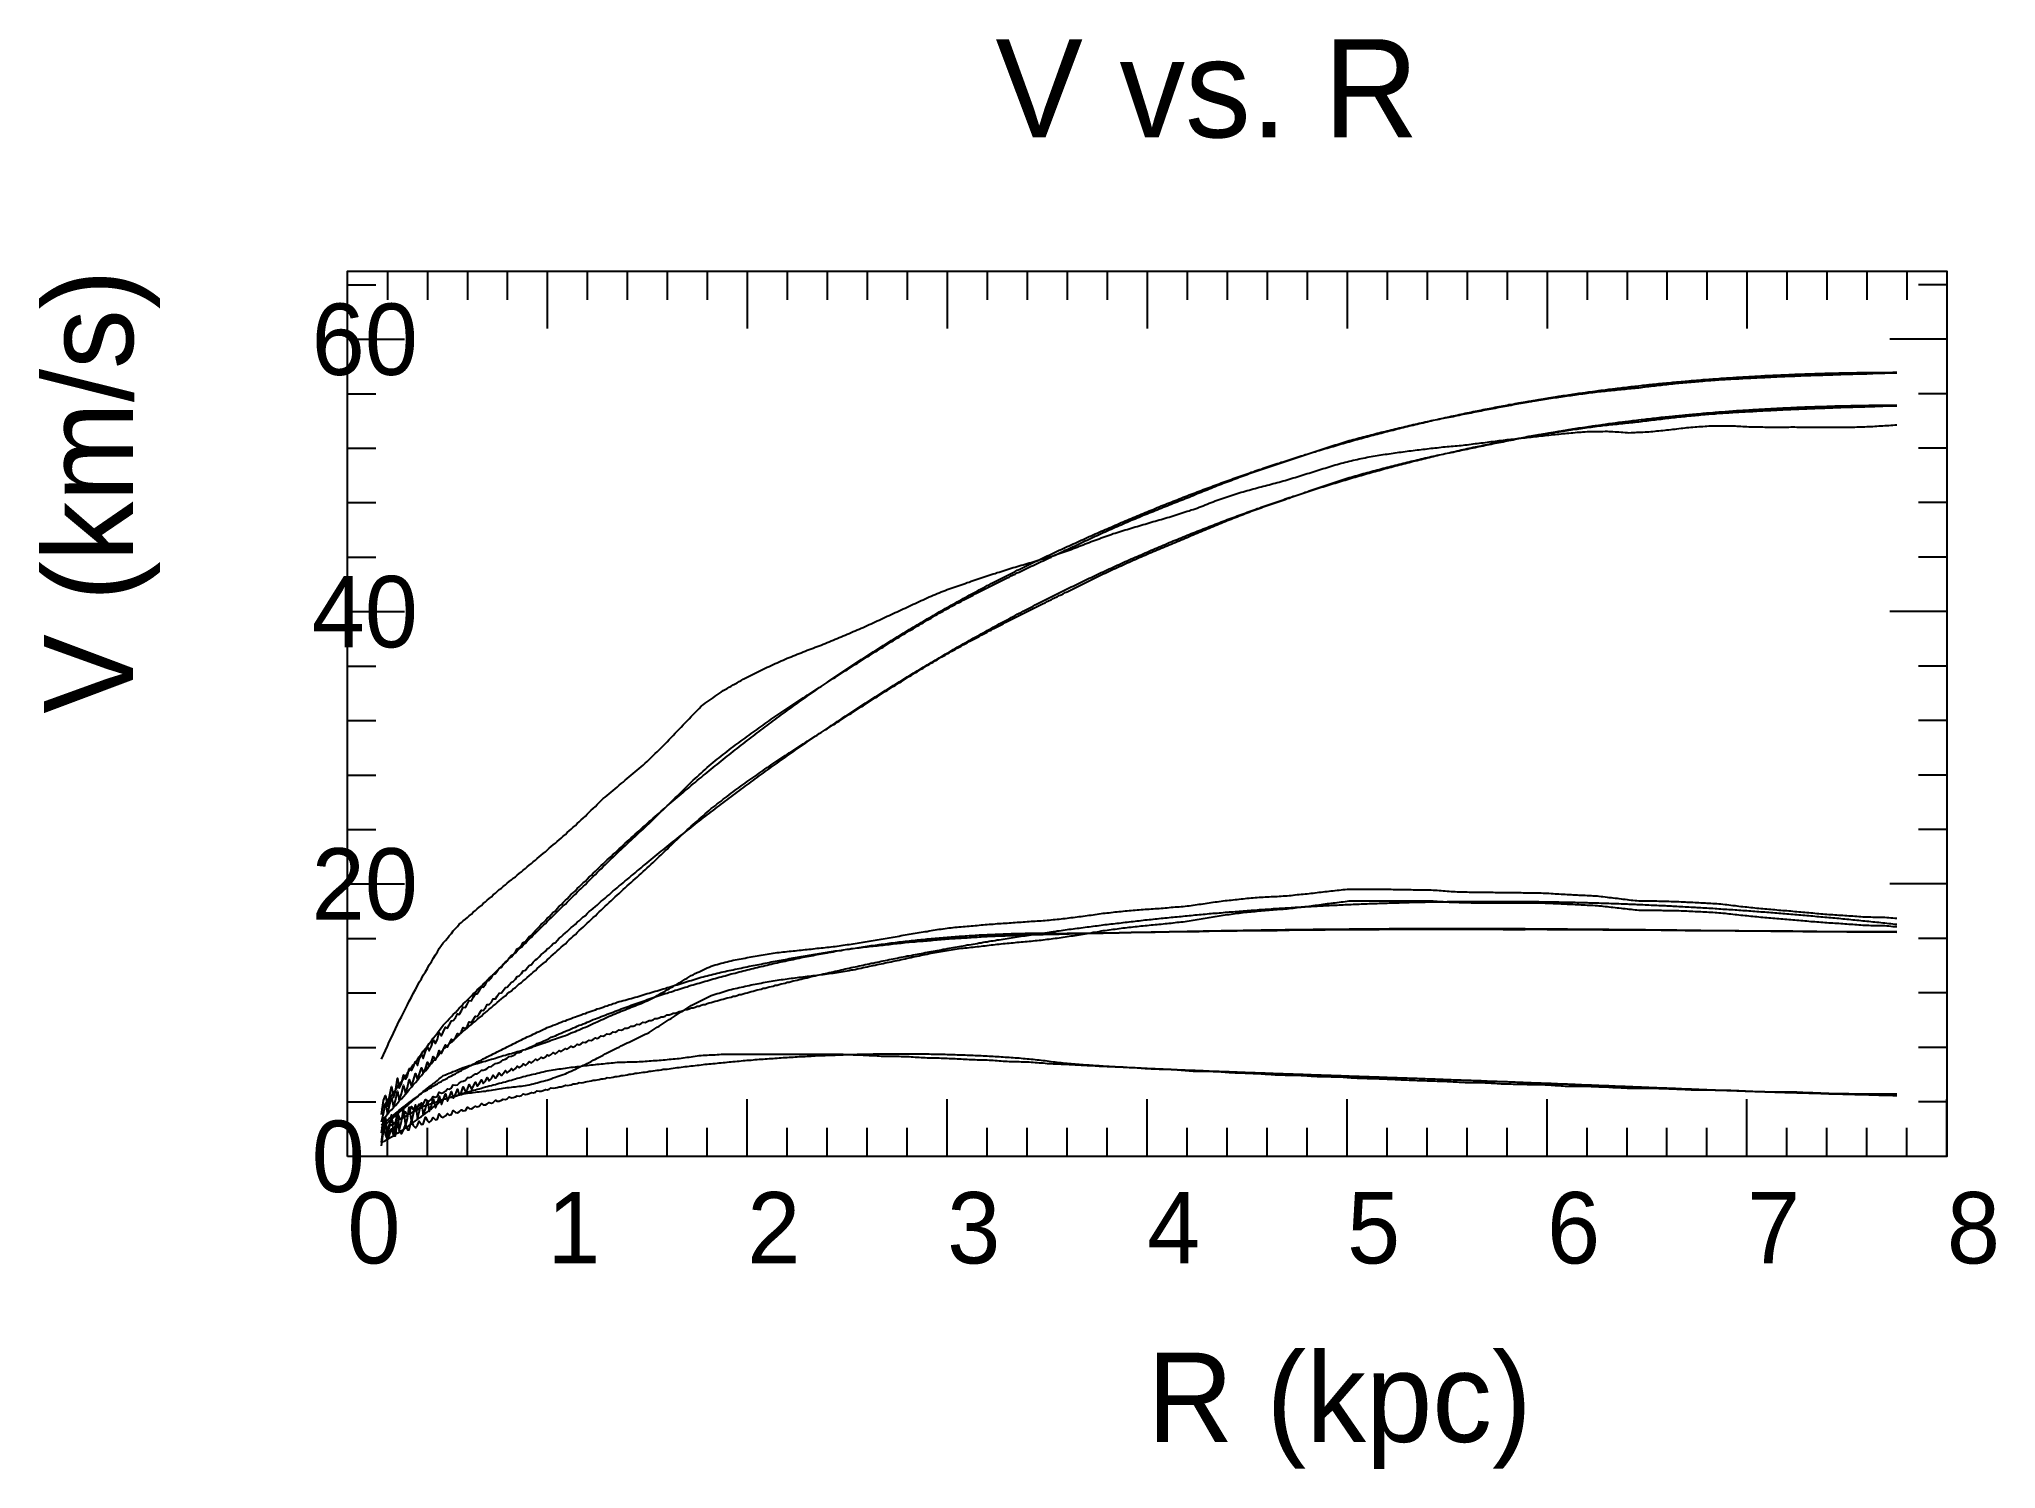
# Model space of a CAD drawing. Extents: x -35 to 185, y -35 to 125.
import ezdxf

# ---------------------------------------------------------------- set-up
doc = ezdxf.new("R2010")
doc.units = 0

msp = doc.modelspace()

# ---------------------------------------------------------------- texts
at = {"color": 0}
for s, height, p in [('V vs. R', 11, (72.6, 114.17)), ('60', 8, (-4, 87.55)), ('40', 8, (-4, 57.03)), ('20', 8, (-4, 26.52)), ('0', 8, (-4, -4)), ('0', 8, (0, -12)), ('1', 8, (22.4, -12)), ('2', 8, (44.8, -12)), ('3', 8, (67.2, -12)), ('4', 8, (89.6, -12)), ('5', 8, (112, -12)), ('6', 8, (134.4, -12)), ('7', 8, (156.8, -12)), ('8', 8, (179.2, -12)), ('R (kpc)', 10, (89.6, -32))]:
    msp.add_text(s, height=height, dxfattribs=at).set_placement(p)
msp.add_text('V (km/s)', height=10, rotation=90, dxfattribs=at).set_placement((-24, 49.59))

# ---------------------------------------------------------------- linework, layer by layer
at = {"color": 0}
for p, q in [((4.48, 99.17), (4.48, 95.97)), ((8.96, 99.17), (8.96, 95.97)), ((13.44, 99.17), (13.44, 95.97)), ((17.92, 99.17), (17.92, 95.97)), ((22.4, 99.17), (22.4, 92.77)), ((26.88, 99.17), (26.88, 95.97)), ((31.36, 99.17), (31.36, 95.97)), ((35.84, 99.17), (35.84, 95.97)), ((40.32, 99.17), (40.32, 95.97)), ((44.8, 99.17), (44.8, 92.77)), ((49.28, 99.17), (49.28, 95.97)), ((53.76, 99.17), (53.76, 95.97)), ((58.24, 99.17), (58.24, 95.97)), ((62.72, 99.17), (62.72, 95.97)), ((67.2, 99.17), (67.2, 92.77)), ((71.68, 99.17), (71.68, 95.97)), ((76.16, 99.17), (76.16, 95.97)), ((80.64, 99.17), (80.64, 95.97)), ((85.12, 99.17), (85.12, 95.97)), ((89.6, 99.17), (89.6, 92.77)), ((94.08, 99.17), (94.08, 95.97)), ((98.56, 99.17), (98.56, 95.97)), ((103.04, 99.17), (103.04, 95.97)), ((107.52, 99.17), (107.52, 95.97)), ((112, 99.17), (112, 92.77)), ((116.48, 99.17), (116.48, 95.97)), ((120.96, 99.17), (120.96, 95.97)), ((125.44, 99.17), (125.44, 95.97)), ((129.92, 99.17), (129.92, 95.97)), ((134.4, 99.17), (134.4, 92.77)), ((138.88, 99.17), (138.88, 95.97)), ((143.36, 99.17), (143.36, 95.97)), ((147.84, 99.17), (147.84, 95.97)), ((152.32, 99.17), (152.32, 95.97)), ((156.8, 99.17), (156.8, 92.77)), ((161.28, 99.17), (161.28, 95.97)), ((165.76, 99.17), (165.76, 95.97)), ((170.24, 99.17), (170.24, 95.97)), ((174.72, 99.17), (174.72, 95.97)), ((179.2, 99.17), (179.2, 92.77)), ((0, 97.65), (3.2, 97.65)), ((179.2, 97.65), (176, 97.65)), ((0, 91.55), (6.4, 91.55)), ((179.2, 91.55), (172.8, 91.55)), ((0, 85.44), (3.2, 85.44)), ((179.2, 85.44), (176, 85.44)), ((0, 79.34), (3.2, 79.34)), ((179.2, 79.34), (176, 79.34)), ((0, 73.24), (3.2, 73.24)), ((179.2, 73.24), (176, 73.24)), ((0, 67.13), (3.2, 67.13)), ((179.2, 67.13), (176, 67.13)), ((0, 61.03), (6.4, 61.03)), ((179.2, 61.03), (172.8, 61.03)), ((0, 54.93), (3.2, 54.93)), ((179.2, 54.93), (176, 54.93)), ((0, 48.82), (3.2, 48.82)), ((179.2, 48.82), (176, 48.82)), ((0, 42.72), (3.2, 42.72)), ((179.2, 42.72), (176, 42.72)), ((0, 36.62), (3.2, 36.62)), ((179.2, 36.62), (176, 36.62)), ((0, 30.52), (6.4, 30.52)), ((179.2, 30.52), (172.8, 30.52)), ((0, 24.41), (3.2, 24.41)), ((179.2, 24.41), (176, 24.41)), ((0, 18.31), (3.2, 18.31)), ((179.2, 18.31), (176, 18.31)), ((0, 12.21), (3.2, 12.21)), ((179.2, 12.21), (176, 12.21)), ((0, 6.1), (3.2, 6.1)), ((22.4, 0), (22.4, 6.4)), ((44.8, 0), (44.8, 6.4)), ((67.2, 0), (67.2, 6.4)), ((89.6, 0), (89.6, 6.4)), ((112, 0), (112, 6.4)), ((134.4, 0), (134.4, 6.4)), ((156.8, 0), (156.8, 6.4)), ((179.2, 6.1), (176, 6.1)), ((179.2, 0), (179.2, 6.4)), ((4.48, 0), (4.48, 3.2)), ((8.96, 0), (8.96, 3.2)), ((13.44, 0), (13.44, 3.2)), ((17.92, 0), (17.92, 3.2)), ((26.88, 0), (26.88, 3.2)), ((31.36, 0), (31.36, 3.2)), ((35.84, 0), (35.84, 3.2)), ((40.32, 0), (40.32, 3.2)), ((49.28, 0), (49.28, 3.2)), ((53.76, 0), (53.76, 3.2)), ((58.24, 0), (58.24, 3.2)), ((62.72, 0), (62.72, 3.2)), ((71.68, 0), (71.68, 3.2)), ((76.16, 0), (76.16, 3.2)), ((80.64, 0), (80.64, 3.2)), ((85.12, 0), (85.12, 3.2)), ((94.08, 0), (94.08, 3.2)), ((98.56, 0), (98.56, 3.2)), ((103.04, 0), (103.04, 3.2)), ((107.52, 0), (107.52, 3.2)), ((116.48, 0), (116.48, 3.2)), ((120.96, 0), (120.96, 3.2)), ((125.44, 0), (125.44, 3.2)), ((129.92, 0), (129.92, 3.2)), ((138.88, 0), (138.88, 3.2)), ((143.36, 0), (143.36, 3.2)), ((147.84, 0), (147.84, 3.2)), ((152.32, 0), (152.32, 3.2)), ((161.28, 0), (161.28, 3.2)), ((165.76, 0), (165.76, 3.2)), ((170.24, 0), (170.24, 3.2)), ((174.72, 0), (174.72, 3.2))]:
    msp.add_line(p, q, dxfattribs=at)
msp.add_lwpolyline([(0, 0), (0, 99.17), (179.2, 99.17), (179.2, 0)], close=True, dxfattribs=at)
at = {"color": 3}
for points in [[(3.81, 4.68), (4.03, 6.26), (4.26, 6.82), (4.48, 5.62), (4.7, 6.51), (4.93, 7.81), (5.15, 6.6), (5.38, 7.29), (5.6, 8.76), (5.82, 7.62), (6.05, 8.13), (6.27, 9.14), (6.5, 8.63), (6.72, 9.02), (6.94, 9.86), (7.17, 9.61), (7.39, 9.94), (7.62, 10.62), (7.84, 10.16), (8.06, 10.84), (8.29, 11.42), (8.51, 10.98), (8.74, 11.74), (8.96, 12.23), (9.18, 11.81), (9.41, 12.33), (9.63, 13.04), (9.86, 12.66), (10.08, 13.11), (10.3, 13.86), (10.53, 13.52), (10.75, 13.9), (10.98, 14.46), (11.2, 14.37), (11.42, 14.7), (11.65, 15.2), (11.87, 15.21), (12.1, 15.5), (12.32, 15.95), (12.54, 15.89), (12.77, 16.3), (12.99, 16.7), (13.22, 16.66), (13.44, 17.1), (13.66, 17.46), (13.89, 17.43), (14.11, 17.78), (14.34, 18.22), (14.56, 18.2), (14.78, 18.53), (15.01, 18.99), (15.23, 18.97), (15.46, 19.27), (15.68, 19.65), (15.9, 19.74), (16.13, 20.01), (16.35, 20.38), (16.58, 20.5), (16.8, 20.75), (17.02, 21.09), (17.25, 21.19), (17.47, 21.5), (17.7, 21.81), (17.92, 21.91), (18.14, 22.24), (18.37, 22.53), (18.59, 22.63), (18.82, 22.91), (19.04, 23.25), (19.26, 23.35), (19.49, 23.62), (19.71, 23.96), (19.94, 24.06), (20.16, 24.32), (20.38, 24.63), (20.61, 24.78), (20.83, 25.02), (21.06, 25.32), (21.28, 25.49), (21.5, 25.72), (21.73, 26), (21.95, 26.15), (22.18, 26.41), (22.4, 26.68), (22.62, 26.84), (22.85, 27.11), (23.07, 27.36), (23.3, 27.51), (23.52, 27.76), (23.74, 28.04), (23.97, 28.19), (24.19, 28.43), (24.42, 28.72), (24.64, 28.86), (24.86, 29.1), (25.09, 29.36), (25.31, 29.53), (25.54, 29.76), (25.76, 30.02), (25.98, 30.2), (26.21, 30.41), (26.43, 30.66), (26.66, 30.83), (26.88, 31.07), (27.1, 31.31), (27.33, 31.48), (27.55, 31.72), (27.78, 31.95), (28, 32.12), (28.22, 32.35), (28.45, 32.59), (28.67, 32.76), (28.9, 32.98), (29.12, 33.23), (29.34, 33.39), (29.57, 33.61), (29.79, 33.84), (30.02, 34.02), (30.24, 34.23), (30.46, 34.47), (30.69, 34.65), (30.91, 34.85), (31.14, 35.08), (31.36, 35.26), (31.58, 35.47), (31.81, 35.69), (32.03, 35.87), (32.26, 36.08), (32.48, 36.3), (32.7, 36.48), (32.93, 36.68), (33.15, 36.9), (33.38, 37.08), (33.6, 37.28), (33.82, 37.5), (34.05, 37.68), (34.27, 37.88), (34.5, 38.09), (34.72, 38.27), (34.94, 38.46), (35.17, 38.68), (35.39, 38.86), (35.62, 39.05), (35.84, 39.26), (36.06, 39.44), (36.29, 39.63), (36.51, 39.84), (36.74, 40.02), (36.96, 40.21), (37.18, 40.41), (37.41, 40.59), (37.63, 40.78), (37.86, 40.98), (38.08, 41.15), (38.3, 41.34), (38.53, 41.54), (38.75, 41.72), (38.98, 41.9), (39.2, 42.1), (39.42, 42.28), (39.65, 42.46), (39.87, 42.66), (40.1, 42.83), (40.32, 43.01), (40.54, 43.2), (40.77, 43.38), (40.99, 43.56), (41.22, 43.75), (41.44, 43.92), (41.66, 44.1), (41.89, 44.29), (42.11, 44.46), (42.34, 44.64), (42.56, 44.83), (42.78, 45), (43.01, 45.17), (43.23, 45.36), (43.46, 45.53), (43.68, 45.7), (43.9, 45.88), (44.13, 46.05), (44.35, 46.23), (44.58, 46.41), (44.8, 46.58), (45.02, 46.75), (45.25, 46.92), (45.47, 47.09), (45.7, 47.26), (45.92, 47.44), (46.14, 47.61), (46.37, 47.77), (46.59, 47.95), (46.82, 48.11), (47.04, 48.28), (47.26, 48.45), (47.49, 48.62), (47.71, 48.78), (47.94, 48.95), (48.16, 49.12), (48.38, 49.28), (48.61, 49.45), (48.83, 49.61), (49.06, 49.77), (49.28, 49.94), (49.5, 50.1), (49.73, 50.26), (49.95, 50.43), (50.18, 50.59), (50.4, 50.74), (50.62, 50.91), (50.85, 51.07), (51.07, 51.22), (51.3, 51.39), (51.52, 51.55), (51.74, 51.7), (51.97, 51.86), (52.19, 52.02), (52.42, 52.17), (52.64, 52.33), (52.86, 52.49), (53.09, 52.64), (53.31, 52.79), (53.54, 52.95), (53.76, 53.1), (53.98, 53.26), (54.21, 53.41), (54.43, 53.56), (54.66, 53.71), (54.88, 53.87), (55.1, 54.01), (55.33, 54.17), (55.55, 54.32), (55.78, 54.46), (56, 54.61), (56.22, 54.77), (56.45, 54.91), (56.67, 55.06), (56.9, 55.21), (57.12, 55.35), (57.34, 55.5), (57.57, 55.65), (57.79, 55.79), (58.02, 55.94), (58.24, 56.08), (58.46, 56.22), (58.69, 56.37), (58.91, 56.51), (59.14, 56.65), (59.36, 56.8), (59.58, 56.94), (59.81, 57.08), (60.03, 57.22), (60.26, 57.36), (60.48, 57.5), (60.7, 57.64), (60.93, 57.78), (61.15, 57.92), (61.38, 58.05), (61.6, 58.2), (61.82, 58.33), (62.05, 58.47), (62.27, 58.61), (62.5, 58.74), (62.72, 58.87), (62.94, 59.01), (63.17, 59.14), (63.39, 59.28), (63.62, 59.42), (63.84, 59.54), (64.06, 59.68), (64.29, 59.81), (64.51, 59.94), (64.74, 60.07), (64.96, 60.21), (65.18, 60.33), (65.41, 60.46), (65.63, 60.6), (65.86, 60.72), (66.08, 60.85), (66.3, 60.99), (66.53, 61.11), (66.75, 61.23), (66.98, 61.37), (67.2, 61.49), (67.42, 61.62), (67.65, 61.75), (67.87, 61.87), (68.1, 61.99), (68.32, 62.12), (68.54, 62.24), (68.77, 62.36), (68.99, 62.49), (69.22, 62.61), (69.44, 62.73), (69.66, 62.86), (69.89, 62.98), (70.11, 63.1), (70.34, 63.22), (70.56, 63.34), (70.78, 63.46), (71.01, 63.58), (71.23, 63.7), (71.46, 63.81), (71.68, 63.94), (71.9, 64.05), (72.13, 64.17), (72.35, 64.29), (72.58, 64.4), (72.8, 64.52), (73.02, 64.64), (73.25, 64.75), (73.47, 64.86), (73.7, 64.98), (73.92, 65.09), (74.14, 65.2), (74.37, 65.32), (74.59, 65.43), (74.82, 65.54), (75.04, 65.66), (75.26, 65.76), (75.49, 65.87), (75.71, 65.99), (75.94, 66.1), (76.16, 66.2), (76.38, 66.32), (76.61, 66.42), (76.83, 66.53), (77.06, 66.64), (77.28, 66.74), (77.5, 66.85), (77.73, 66.96), (77.95, 67.06), (78.18, 67.16), (78.4, 67.27), (78.62, 67.37), (78.85, 67.48), (79.07, 67.59), (79.3, 67.69), (79.52, 67.79), (79.74, 67.9), (79.97, 68), (80.19, 68.1), (80.42, 68.21), (80.64, 68.31), (80.86, 68.41), (81.09, 68.52), (81.31, 68.61), (81.54, 68.71), (81.76, 68.82), (81.98, 68.92), (82.21, 69.02), (82.43, 69.13), (82.66, 69.22), (82.88, 69.32), (83.1, 69.43), (83.33, 69.52), (83.55, 69.62), (83.78, 69.73), (84, 69.82), (84.22, 69.92), (84.45, 70.03), (84.67, 70.12), (84.9, 70.22), (85.12, 70.32), (85.34, 70.41), (85.57, 70.51), (85.79, 70.61), (86.02, 70.71), (86.24, 70.8), (86.46, 70.9), (86.69, 71), (86.91, 71.09), (87.14, 71.19), (87.36, 71.28), (87.58, 71.38), (87.81, 71.48), (88.03, 71.57), (88.26, 71.66), (88.48, 71.76), (88.7, 71.85), (88.93, 71.94), (89.15, 72.04), (89.38, 72.13), (89.6, 72.22), (89.82, 72.32), (90.05, 72.41), (90.27, 72.49), (90.5, 72.59), (90.72, 72.68), (90.94, 72.77), (91.17, 72.87), (91.39, 72.95), (91.62, 73.04), (91.84, 73.14), (92.06, 73.22), (92.29, 73.31), (92.51, 73.4), (92.74, 73.49), (92.96, 73.57), (93.18, 73.67), (93.41, 73.75), (93.63, 73.84), (93.86, 73.93), (94.08, 74.01), (94.3, 74.1), (94.53, 74.19), (94.75, 74.27), (94.98, 74.35), (95.2, 74.45), (95.42, 74.53), (95.65, 74.61), (95.87, 74.7), (96.1, 74.78), (96.32, 74.86), (96.54, 74.95), (96.77, 75.03), (96.99, 75.11), (97.22, 75.2), (97.44, 75.28), (97.66, 75.36), (97.89, 75.45), (98.11, 75.52), (98.34, 75.6), (98.56, 75.69), (98.78, 75.77), (99.01, 75.84), (99.23, 75.93), (99.46, 76.01), (99.68, 76.08), (99.9, 76.17), (100.13, 76.24), (100.35, 76.32), (100.58, 76.4), (100.8, 76.48), (101.02, 76.55), (101.25, 76.64), (101.47, 76.71), (101.7, 76.79), (101.92, 76.87), (102.14, 76.94), (102.37, 77.01), (102.59, 77.1), (102.82, 77.17), (103.04, 77.24), (103.26, 77.32), (103.49, 77.39), (103.71, 77.46), (103.94, 77.54), (104.16, 77.61), (104.38, 77.68), (104.61, 77.76), (104.83, 77.83), (105.06, 77.9), (105.28, 77.98), (105.5, 78.05), (105.73, 78.12), (105.95, 78.2), (106.18, 78.26), (106.4, 78.33), (106.62, 78.41), (106.85, 78.47), (107.07, 78.54), (107.3, 78.62), (107.52, 78.68), (107.74, 78.75), (107.97, 78.82), (108.19, 78.89), (108.42, 78.95), (108.64, 79.03), (108.86, 79.09), (109.09, 79.16), (109.31, 79.23), (109.54, 79.29), (109.76, 79.36), (109.98, 79.43), (110.21, 79.49), (110.43, 79.55), (110.66, 79.62), (110.88, 79.69), (111.1, 79.75), (111.33, 79.82), (111.55, 79.88), (111.78, 79.94), (112, 80.01), (112.22, 80.07), (112.45, 80.13), (112.67, 80.2), (112.9, 80.26), (113.12, 80.32), (113.34, 80.38), (113.57, 80.44), (113.79, 80.5), (114.02, 80.57), (114.24, 80.62), (114.46, 80.68), (114.69, 80.75), (114.91, 80.8), (115.14, 80.86), (115.36, 80.93), (115.58, 80.98), (115.81, 81.04), (116.03, 81.1), (116.26, 81.16), (116.48, 81.21), (116.7, 81.28), (116.93, 81.33), (117.15, 81.38), (117.38, 81.45), (117.6, 81.5), (117.82, 81.55), (118.05, 81.61), (118.27, 81.67), (118.5, 81.72), (118.72, 81.78), (118.94, 81.83), (119.17, 81.88), (119.39, 81.94), (119.62, 81.99), (119.84, 82.05), (120.06, 82.1), (120.29, 82.15), (120.51, 82.2), (120.74, 82.26), (120.96, 82.31), (121.18, 82.36), (121.41, 82.42), (121.63, 82.47), (121.86, 82.51), (122.08, 82.57), (122.3, 82.62), (122.53, 82.67), (122.75, 82.72), (122.98, 82.77), (123.2, 82.81), (123.42, 82.87), (123.65, 82.92), (123.87, 82.96), (124.1, 83.01), (124.32, 83.06), (124.54, 83.11), (124.77, 83.16), (124.99, 83.2), (125.22, 83.25), (125.44, 83.3), (125.66, 83.34), (125.89, 83.39), (126.11, 83.44), (126.34, 83.48), (126.56, 83.52), (126.78, 83.57), (127.01, 83.62), (127.23, 83.66), (127.46, 83.71), (127.68, 83.75), (127.9, 83.79), (128.13, 83.84), (128.35, 83.88), (128.58, 83.92), (128.8, 83.97), (129.02, 84.01), (129.25, 84.05), (129.47, 84.09), (129.7, 84.13), (129.92, 84.17), (130.14, 84.22), (130.37, 84.25), (130.59, 84.29), (130.82, 84.34), (131.04, 84.38), (131.26, 84.41), (131.49, 84.46), (131.71, 84.49), (131.94, 84.53), (132.16, 84.57), (132.38, 84.61), (132.61, 84.65), (132.83, 84.69), (133.06, 84.72), (133.28, 84.76), (133.5, 84.8), (133.73, 84.84), (133.95, 84.87), (134.18, 84.91), (134.4, 84.94), (134.62, 84.98), (134.85, 85.02), (135.07, 85.05), (135.3, 85.08), (135.52, 85.12), (135.74, 85.16), (135.97, 85.19), (136.19, 85.23), (136.42, 85.26), (136.64, 85.29), (136.86, 85.33), (137.09, 85.36), (137.31, 85.39), (137.54, 85.43), (137.76, 85.46), (137.98, 85.49), (138.21, 85.52), (138.43, 85.55), (138.66, 85.58), (138.88, 85.62), (139.1, 85.64), (139.33, 85.67), (139.55, 85.71), (139.78, 85.74), (140, 85.76), (140.22, 85.8), (140.45, 85.83), (140.67, 85.85), (140.9, 85.88), (141.12, 85.91), (141.34, 85.94), (141.57, 85.97), (141.79, 86), (142.02, 86.02), (142.24, 86.05), (142.46, 86.08), (142.69, 86.1), (142.91, 86.13), (143.14, 86.16), (143.36, 86.18), (143.58, 86.21), (143.81, 86.24), (144.03, 86.26), (144.26, 86.29), (144.48, 86.31), (144.7, 86.34), (144.93, 86.36), (145.15, 86.39), (145.38, 86.41), (145.6, 86.44), (145.82, 86.46), (146.05, 86.48), (146.27, 86.51), (146.5, 86.53), (146.72, 86.55), (146.94, 86.58), (147.17, 86.6), (147.39, 86.62), (147.62, 86.64), (147.84, 86.66), (148.06, 86.68), (148.29, 86.71), (148.51, 86.73), (148.74, 86.75), (148.96, 86.77), (149.18, 86.79), (149.41, 86.81), (149.63, 86.83), (149.86, 86.85), (150.08, 86.87), (150.3, 86.89), (150.53, 86.91), (150.75, 86.92), (150.98, 86.94), (151.2, 86.96), (151.42, 86.98), (151.65, 87), (151.87, 87.02), (152.1, 87.03), (152.32, 87.05), (152.54, 87.07), (152.77, 87.08), (152.99, 87.1), (153.22, 87.12), (153.44, 87.13), (153.66, 87.15), (153.89, 87.17), (154.11, 87.18), (154.34, 87.2), (154.56, 87.21), (154.78, 87.23), (155.01, 87.24), (155.23, 87.26), (155.46, 87.27), (155.68, 87.29), (155.9, 87.3), (156.13, 87.31), (156.35, 87.33), (156.58, 87.34), (156.8, 87.35), (157.02, 87.37), (157.25, 87.38), (157.47, 87.39), (157.7, 87.41), (157.92, 87.42), (158.14, 87.43), (158.37, 87.44), (158.59, 87.45), (158.82, 87.47), (159.04, 87.48), (159.26, 87.49), (159.49, 87.5), (159.71, 87.51), (159.94, 87.52), (160.16, 87.53), (160.38, 87.54), (160.61, 87.55), (160.83, 87.56), (161.06, 87.57), (161.28, 87.58), (161.5, 87.59), (161.73, 87.6), (161.95, 87.61), (162.18, 87.62), (162.4, 87.63), (162.62, 87.64), (162.85, 87.64), (163.07, 87.65), (163.3, 87.66), (163.52, 87.67), (163.74, 87.68), (163.97, 87.68), (164.19, 87.69), (164.42, 87.7), (164.64, 87.7), (164.86, 87.71), (165.09, 87.72), (165.31, 87.72), (165.54, 87.73), (165.76, 87.74), (165.98, 87.74), (166.21, 87.75), (166.43, 87.75), (166.66, 87.76), (166.88, 87.76), (167.1, 87.77), (167.33, 87.77), (167.55, 87.78), (167.78, 87.78), (168, 87.79), (168.22, 87.79), (168.45, 87.8), (168.67, 87.8), (168.9, 87.8), (169.12, 87.81), (169.34, 87.81), (169.57, 87.81), (169.79, 87.82), (170.02, 87.82), (170.24, 87.82), (170.46, 87.83), (170.69, 87.83), (170.91, 87.83), (171.14, 87.83), (171.36, 87.83), (171.58, 87.84), (171.81, 87.84), (172.03, 87.84), (172.26, 87.84), (172.48, 87.84), (172.7, 87.84), (172.93, 87.84), (173.15, 87.85), (173.38, 87.85), (173.6, 87.85)], [(3.81, 3.87), (4.03, 4.77), (4.26, 5.96), (4.48, 4.72), (4.7, 5.52), (4.93, 6.64), (5.15, 5.51), (5.38, 6.26), (5.6, 7.32), (5.82, 6.29), (6.05, 6.99), (6.27, 7.97), (6.5, 7.05), (6.72, 7.72), (6.94, 8.62), (7.17, 7.82), (7.39, 8.43), (7.62, 9.27), (7.84, 8.57), (8.06, 9.14), (8.29, 9.91), (8.51, 9.32), (8.74, 9.85), (8.96, 10.55), (9.18, 10.06), (9.41, 10.55), (9.63, 11.19), (9.86, 10.79), (10.08, 11.24), (10.3, 11.84), (10.53, 11.51), (10.75, 11.93), (10.98, 12.49), (11.2, 12.22), (11.42, 12.62), (11.65, 13.13), (11.87, 12.93), (12.1, 13.3), (12.32, 13.78), (12.54, 13.62), (12.77, 13.97), (12.99, 14.43), (13.22, 14.31), (13.44, 14.64), (13.66, 15.07), (13.89, 14.99), (14.11, 15.31), (14.34, 15.72), (14.56, 15.67), (14.78, 15.97), (15.01, 16.36), (15.23, 16.33), (15.46, 16.63), (15.68, 17), (15.9, 17), (16.13, 17.28), (16.35, 17.64), (16.58, 17.66), (16.8, 17.93), (17.02, 18.27), (17.25, 18.31), (17.47, 18.58), (17.7, 18.9), (17.92, 18.96), (18.14, 19.22), (18.37, 19.53), (18.59, 19.6), (18.82, 19.85), (19.04, 20.16), (19.26, 20.24), (19.49, 20.49), (19.71, 20.78), (19.94, 20.87), (20.16, 21.11), (20.38, 21.4), (20.61, 21.5), (20.83, 21.74), (21.06, 22.02), (21.28, 22.12), (21.5, 22.36), (21.73, 22.63), (21.95, 22.75), (22.18, 22.98), (22.4, 23.24), (22.62, 23.36), (22.85, 23.59), (23.07, 23.85), (23.3, 23.97), (23.52, 24.2), (23.74, 24.46), (23.97, 24.58), (24.19, 24.8), (24.42, 25.06), (24.64, 25.19), (24.86, 25.4), (25.09, 25.65), (25.31, 25.79), (25.54, 26), (25.76, 26.25), (25.98, 26.38), (26.21, 26.6), (26.43, 26.83), (26.66, 26.98), (26.88, 27.19), (27.1, 27.42), (27.33, 27.57), (27.55, 27.77), (27.78, 28), (28, 28.15), (28.22, 28.36), (28.45, 28.58), (28.67, 28.73), (28.9, 28.94), (29.12, 29.16), (29.34, 29.31), (29.57, 29.51), (29.79, 29.73), (30.02, 29.89), (30.24, 30.08), (30.46, 30.3), (30.69, 30.46), (30.91, 30.65), (31.14, 30.87), (31.36, 31.02), (31.58, 31.22), (31.81, 31.43), (32.03, 31.59), (32.26, 31.78), (32.48, 31.99), (32.7, 32.15), (32.93, 32.34), (33.15, 32.54), (33.38, 32.7), (33.6, 32.89), (33.82, 33.09), (34.05, 33.26), (34.27, 33.44), (34.5, 33.64), (34.72, 33.8), (34.94, 33.99), (35.17, 34.19), (35.39, 34.35), (35.62, 34.53), (35.84, 34.73), (36.06, 34.89), (36.29, 35.07), (36.51, 35.27), (36.74, 35.43), (36.96, 35.61), (37.18, 35.8), (37.41, 35.97), (37.63, 36.14), (37.86, 36.33), (38.08, 36.5), (38.3, 36.67), (38.53, 36.86), (38.75, 37.03), (38.98, 37.2), (39.2, 37.39), (39.42, 37.55), (39.65, 37.73), (39.87, 37.91), (40.1, 38.07), (40.32, 38.25), (40.54, 38.43), (40.77, 38.59), (40.99, 38.76), (41.22, 38.94), (41.44, 39.11), (41.66, 39.28), (41.89, 39.45), (42.11, 39.62), (42.34, 39.79), (42.56, 39.96), (42.78, 40.13), (43.01, 40.29), (43.23, 40.47), (43.46, 40.63), (43.68, 40.8), (43.9, 40.97), (44.13, 41.13), (44.35, 41.3), (44.58, 41.47), (44.8, 41.63), (45.02, 41.79), (45.25, 41.96), (45.47, 42.12), (45.7, 42.29), (45.92, 42.45), (46.14, 42.62), (46.37, 42.78), (46.59, 42.94), (46.82, 43.1), (47.04, 43.26), (47.26, 43.43), (47.49, 43.59), (47.71, 43.75), (47.94, 43.91), (48.16, 44.07), (48.38, 44.23), (48.61, 44.39), (48.83, 44.55), (49.06, 44.7), (49.28, 44.86), (49.5, 45.02), (49.73, 45.18), (49.95, 45.34), (50.18, 45.49), (50.4, 45.65), (50.62, 45.81), (50.85, 45.96), (51.07, 46.11), (51.3, 46.27), (51.52, 46.43), (51.74, 46.58), (51.97, 46.73), (52.19, 46.89), (52.42, 47.04), (52.64, 47.19), (52.86, 47.35), (53.09, 47.5), (53.31, 47.65), (53.54, 47.8), (53.76, 47.95), (53.98, 48.1), (54.21, 48.26), (54.43, 48.4), (54.66, 48.55), (54.88, 48.71), (55.1, 48.85), (55.33, 49), (55.55, 49.15), (55.78, 49.3), (56, 49.44), (56.22, 49.59), (56.45, 49.74), (56.67, 49.88), (56.9, 50.03), (57.12, 50.18), (57.34, 50.32), (57.57, 50.47), (57.79, 50.61), (58.02, 50.76), (58.24, 50.9), (58.46, 51.04), (58.69, 51.19), (58.91, 51.33), (59.14, 51.47), (59.36, 51.61), (59.58, 51.76), (59.81, 51.9), (60.03, 52.04), (60.26, 52.18), (60.48, 52.32), (60.7, 52.46), (60.93, 52.61), (61.15, 52.74), (61.38, 52.88), (61.6, 53.02), (61.82, 53.16), (62.05, 53.29), (62.27, 53.44), (62.5, 53.57), (62.72, 53.71), (62.94, 53.85), (63.17, 53.98), (63.39, 54.12), (63.62, 54.26), (63.84, 54.39), (64.06, 54.52), (64.29, 54.66), (64.51, 54.79), (64.74, 54.92), (64.96, 55.06), (65.18, 55.19), (65.41, 55.32), (65.63, 55.46), (65.86, 55.59), (66.08, 55.72), (66.3, 55.86), (66.53, 55.98), (66.75, 56.11), (66.98, 56.25), (67.2, 56.38), (67.42, 56.5), (67.65, 56.64), (67.87, 56.77), (68.1, 56.89), (68.32, 57.03), (68.54, 57.15), (68.77, 57.28), (68.99, 57.41), (69.22, 57.53), (69.44, 57.66), (69.66, 57.79), (69.89, 57.91), (70.11, 58.04), (70.34, 58.17), (70.56, 58.29), (70.78, 58.41), (71.01, 58.54), (71.23, 58.66), (71.46, 58.78), (71.68, 58.91), (71.9, 59.03), (72.13, 59.15), (72.35, 59.28), (72.58, 59.4), (72.8, 59.52), (73.02, 59.65), (73.25, 59.76), (73.47, 59.88), (73.7, 60.01), (73.92, 60.12), (74.14, 60.24), (74.37, 60.37), (74.59, 60.48), (74.82, 60.6), (75.04, 60.73), (75.26, 60.84), (75.49, 60.95), (75.71, 61.08), (75.94, 61.19), (76.16, 61.3), (76.38, 61.43), (76.61, 61.54), (76.83, 61.65), (77.06, 61.78), (77.28, 61.89), (77.5, 62), (77.73, 62.12), (77.95, 62.23), (78.18, 62.34), (78.4, 62.46), (78.62, 62.57), (78.85, 62.68), (79.07, 62.8), (79.3, 62.91), (79.52, 63.02), (79.74, 63.13), (79.97, 63.24), (80.19, 63.35), (80.42, 63.47), (80.64, 63.57), (80.86, 63.68), (81.09, 63.8), (81.31, 63.9), (81.54, 64.01), (81.76, 64.12), (81.98, 64.23), (82.21, 64.33), (82.43, 64.45), (82.66, 64.55), (82.88, 64.65), (83.1, 64.77), (83.33, 64.87), (83.55, 64.97), (83.78, 65.08), (84, 65.18), (84.22, 65.29), (84.45, 65.4), (84.67, 65.5), (84.9, 65.6), (85.12, 65.71), (85.34, 65.81), (85.57, 65.91), (85.79, 66.02), (86.02, 66.12), (86.24, 66.22), (86.46, 66.32), (86.69, 66.42), (86.91, 66.52), (87.14, 66.63), (87.36, 66.72), (87.58, 66.82), (87.81, 66.93), (88.03, 67.02), (88.26, 67.12), (88.48, 67.22), (88.7, 67.32), (88.93, 67.41), (89.15, 67.52), (89.38, 67.61), (89.6, 67.71), (89.82, 67.81), (90.05, 67.9), (90.27, 68), (90.5, 68.1), (90.72, 68.19), (90.94, 68.28), (91.17, 68.38), (91.39, 68.47), (91.62, 68.57), (91.84, 68.67), (92.06, 68.76), (92.29, 68.85), (92.51, 68.95), (92.74, 69.03), (92.96, 69.12), (93.18, 69.22), (93.41, 69.31), (93.63, 69.4), (93.86, 69.5), (94.08, 69.58), (94.3, 69.67), (94.53, 69.77), (94.75, 69.85), (94.98, 69.94), (95.2, 70.04), (95.42, 70.12), (95.65, 70.21), (95.87, 70.3), (96.1, 70.39), (96.32, 70.47), (96.54, 70.57), (96.77, 70.65), (96.99, 70.73), (97.22, 70.83), (97.44, 70.91), (97.66, 70.99), (97.89, 71.08), (98.11, 71.16), (98.34, 71.25), (98.56, 71.34), (98.78, 71.42), (99.01, 71.5), (99.23, 71.59), (99.46, 71.67), (99.68, 71.75), (99.9, 71.84), (100.13, 71.92), (100.35, 72), (100.58, 72.08), (100.8, 72.16), (101.02, 72.24), (101.25, 72.33), (101.47, 72.4), (101.7, 72.48), (101.92, 72.57), (102.14, 72.64), (102.37, 72.72), (102.59, 72.81), (102.82, 72.88), (103.04, 72.96), (103.26, 73.04), (103.49, 73.11), (103.71, 73.19), (103.94, 73.27), (104.16, 73.35), (104.38, 73.42), (104.61, 73.5), (104.83, 73.57), (105.06, 73.65), (105.28, 73.73), (105.5, 73.8), (105.73, 73.87), (105.95, 73.95), (106.18, 74.02), (106.4, 74.09), (106.62, 74.17), (106.85, 74.24), (107.07, 74.31), (107.3, 74.39), (107.52, 74.46), (107.74, 74.53), (107.97, 74.61), (108.19, 74.68), (108.42, 74.74), (108.64, 74.82), (108.86, 74.89), (109.09, 74.96), (109.31, 75.03), (109.54, 75.1), (109.76, 75.16), (109.98, 75.24), (110.21, 75.3), (110.43, 75.37), (110.66, 75.44), (110.88, 75.51), (111.1, 75.57), (111.33, 75.65), (111.55, 75.71), (111.78, 75.77), (112, 75.85), (112.22, 75.91), (112.45, 75.97), (112.67, 76.04), (112.9, 76.1), (113.12, 76.17), (113.34, 76.24), (113.57, 76.3), (113.79, 76.36), (114.02, 76.43), (114.24, 76.49), (114.46, 76.55), (114.69, 76.62), (114.91, 76.68), (115.14, 76.74), (115.36, 76.8), (115.58, 76.86), (115.81, 76.92), (116.03, 76.99), (116.26, 77.05), (116.48, 77.1), (116.7, 77.17), (116.93, 77.23), (117.15, 77.28), (117.38, 77.35), (117.6, 77.4), (117.82, 77.46), (118.05, 77.52), (118.27, 77.58), (118.5, 77.63), (118.72, 77.7), (118.94, 77.75), (119.17, 77.81), (119.39, 77.87), (119.62, 77.92), (119.84, 77.98), (120.06, 78.04), (120.29, 78.09), (120.51, 78.14), (120.74, 78.2), (120.96, 78.25), (121.18, 78.31), (121.41, 78.37), (121.63, 78.42), (121.86, 78.47), (122.08, 78.53), (122.3, 78.58), (122.53, 78.63), (122.75, 78.68), (122.98, 78.73), (123.2, 78.78), (123.42, 78.84), (123.65, 78.89), (123.87, 78.94), (124.1, 78.99), (124.32, 79.04), (124.54, 79.09), (124.77, 79.14), (124.99, 79.19), (125.22, 79.24), (125.44, 79.29), (125.66, 79.34), (125.89, 79.38), (126.11, 79.44), (126.34, 79.48), (126.56, 79.53), (126.78, 79.58), (127.01, 79.62), (127.23, 79.67), (127.46, 79.72), (127.68, 79.76), (127.9, 79.81), (128.13, 79.86), (128.35, 79.9), (128.58, 79.95), (128.8, 79.99), (129.02, 80.04), (129.25, 80.08), (129.47, 80.13), (129.7, 80.17), (129.92, 80.21), (130.14, 80.26), (130.37, 80.3), (130.59, 80.34), (130.82, 80.39), (131.04, 80.43), (131.26, 80.47), (131.49, 80.51), (131.71, 80.55), (131.94, 80.59), (132.16, 80.64), (132.38, 80.68), (132.61, 80.71), (132.83, 80.76), (133.06, 80.8), (133.28, 80.83), (133.5, 80.88), (133.73, 80.91), (133.95, 80.95), (134.18, 80.99), (134.4, 81.03), (134.62, 81.07), (134.85, 81.11), (135.07, 81.14), (135.3, 81.18), (135.52, 81.22), (135.74, 81.25), (135.97, 81.29), (136.19, 81.33), (136.42, 81.36), (136.64, 81.4), (136.86, 81.44), (137.09, 81.47), (137.31, 81.5), (137.54, 81.54), (137.76, 81.57), (137.98, 81.61), (138.21, 81.64), (138.43, 81.67), (138.66, 81.71), (138.88, 81.74), (139.1, 81.77), (139.33, 81.81), (139.55, 81.84), (139.78, 81.87), (140, 81.9), (140.22, 81.94), (140.45, 81.97), (140.67, 82), (140.9, 82.03), (141.12, 82.06), (141.34, 82.09), (141.57, 82.12), (141.79, 82.15), (142.02, 82.18), (142.24, 82.21), (142.46, 82.24), (142.69, 82.27), (142.91, 82.3), (143.14, 82.32), (143.36, 82.35), (143.58, 82.38), (143.81, 82.41), (144.03, 82.43), (144.26, 82.46), (144.48, 82.49), (144.7, 82.52), (144.93, 82.54), (145.15, 82.57), (145.38, 82.59), (145.6, 82.62), (145.82, 82.65), (146.05, 82.67), (146.27, 82.7), (146.5, 82.72), (146.72, 82.75), (146.94, 82.77), (147.17, 82.8), (147.39, 82.82), (147.62, 82.84), (147.84, 82.87), (148.06, 82.89), (148.29, 82.91), (148.51, 82.94), (148.74, 82.96), (148.96, 82.98), (149.18, 83), (149.41, 83.02), (149.63, 83.05), (149.86, 83.07), (150.08, 83.09), (150.3, 83.11), (150.53, 83.13), (150.75, 83.15), (150.98, 83.17), (151.2, 83.19), (151.42, 83.21), (151.65, 83.23), (151.87, 83.25), (152.1, 83.27), (152.32, 83.29), (152.54, 83.31), (152.77, 83.32), (152.99, 83.34), (153.22, 83.36), (153.44, 83.38), (153.66, 83.4), (153.89, 83.41), (154.11, 83.43), (154.34, 83.45), (154.56, 83.46), (154.78, 83.48), (155.01, 83.5), (155.23, 83.51), (155.46, 83.53), (155.68, 83.55), (155.9, 83.56), (156.13, 83.57), (156.35, 83.59), (156.58, 83.61), (156.8, 83.62), (157.02, 83.64), (157.25, 83.65), (157.47, 83.66), (157.7, 83.68), (157.92, 83.69), (158.14, 83.7), (158.37, 83.72), (158.59, 83.73), (158.82, 83.74), (159.04, 83.76), (159.26, 83.77), (159.49, 83.78), (159.71, 83.79), (159.94, 83.8), (160.16, 83.81), (160.38, 83.83), (160.61, 83.84), (160.83, 83.85), (161.06, 83.86), (161.28, 83.87), (161.5, 83.88), (161.73, 83.89), (161.95, 83.9), (162.18, 83.91), (162.4, 83.92), (162.62, 83.93), (162.85, 83.94), (163.07, 83.95), (163.3, 83.96), (163.52, 83.96), (163.74, 83.97), (163.97, 83.98), (164.19, 83.99), (164.42, 84), (164.64, 84.01), (164.86, 84.01), (165.09, 84.02), (165.31, 84.03), (165.54, 84.03), (165.76, 84.04), (165.98, 84.05), (166.21, 84.05), (166.43, 84.06), (166.66, 84.07), (166.88, 84.07), (167.1, 84.08), (167.33, 84.08), (167.55, 84.09), (167.78, 84.1), (168, 84.1), (168.22, 84.1), (168.45, 84.11), (168.67, 84.11), (168.9, 84.12), (169.12, 84.12), (169.34, 84.13), (169.57, 84.13), (169.79, 84.14), (170.02, 84.14), (170.24, 84.14), (170.46, 84.15), (170.69, 84.15), (170.91, 84.15), (171.14, 84.15), (171.36, 84.16), (171.58, 84.16), (171.81, 84.16), (172.03, 84.16), (172.26, 84.17), (172.48, 84.17), (172.7, 84.17), (172.93, 84.17), (173.15, 84.17), (173.38, 84.17), (173.6, 84.17)], [(3.81, 10.9), (4.03, 11.39), (4.26, 11.87), (4.48, 12.36), (4.7, 12.84), (4.93, 13.32), (5.15, 13.8), (5.38, 14.28), (5.6, 14.76), (5.82, 15.19), (6.05, 15.64), (6.27, 16.09), (6.5, 16.53), (6.72, 16.98), (6.94, 17.4), (7.17, 17.83), (7.39, 18.26), (7.62, 18.68), (7.84, 19.11), (8.06, 19.51), (8.29, 19.9), (8.51, 20.29), (8.74, 20.67), (8.96, 21.06), (9.18, 21.44), (9.41, 21.81), (9.63, 22.18), (9.86, 22.56), (10.08, 22.93), (10.3, 23.3), (10.53, 23.67), (10.75, 23.94), (10.98, 24.2), (11.2, 24.46), (11.42, 24.72), (11.65, 24.98), (11.87, 25.25), (12.1, 25.51), (12.32, 25.77), (12.54, 26.03), (12.77, 26.19), (12.99, 26.38), (13.22, 26.57), (13.44, 26.76), (13.66, 26.96), (13.89, 27.15), (14.11, 27.34), (14.34, 27.53), (14.56, 27.72), (14.78, 27.91), (15.01, 28.11), (15.23, 28.31), (15.46, 28.5), (15.68, 28.7), (15.9, 28.9), (16.13, 29.09), (16.35, 29.29), (16.58, 29.49), (16.8, 29.68), (17.02, 29.88), (17.25, 30.06), (17.47, 30.24), (17.7, 30.42), (17.92, 30.61), (18.14, 30.79), (18.37, 30.97), (18.59, 31.15), (18.82, 31.33), (19.04, 31.51), (19.26, 31.7), (19.49, 31.88), (19.71, 32.07), (19.94, 32.25), (20.16, 32.44), (20.38, 32.63), (20.61, 32.82), (20.83, 33), (21.06, 33.19), (21.28, 33.38), (21.5, 33.56), (21.73, 33.75), (21.95, 33.94), (22.18, 34.13), (22.4, 34.32), (22.62, 34.51), (22.85, 34.71), (23.07, 34.9), (23.3, 35.09), (23.52, 35.28), (23.74, 35.47), (23.97, 35.66), (24.19, 35.86), (24.42, 36.06), (24.64, 36.27), (24.86, 36.47), (25.09, 36.67), (25.31, 36.88), (25.54, 37.08), (25.76, 37.28), (25.98, 37.48), (26.21, 37.69), (26.43, 37.9), (26.66, 38.12), (26.88, 38.33), (27.1, 38.55), (27.33, 38.77), (27.55, 38.99), (27.78, 39.2), (28, 39.42), (28.22, 39.64), (28.45, 39.86), (28.67, 40.08), (28.9, 40.25), (29.12, 40.44), (29.34, 40.63), (29.57, 40.82), (29.79, 41), (30.02, 41.19), (30.24, 41.38), (30.46, 41.57), (30.69, 41.76), (30.91, 41.94), (31.14, 42.13), (31.36, 42.32), (31.58, 42.51), (31.81, 42.7), (32.03, 42.88), (32.26, 43.07), (32.48, 43.26), (32.7, 43.45), (32.93, 43.64), (33.15, 43.82), (33.38, 44.04), (33.6, 44.25), (33.82, 44.47), (34.05, 44.69), (34.27, 44.91), (34.5, 45.13), (34.72, 45.34), (34.94, 45.56), (35.17, 45.78), (35.39, 46), (35.62, 46.23), (35.84, 46.46), (36.06, 46.7), (36.29, 46.93), (36.51, 47.17), (36.74, 47.4), (36.96, 47.64), (37.18, 47.87), (37.41, 48.1), (37.63, 48.34), (37.86, 48.57), (38.08, 48.8), (38.3, 49.03), (38.53, 49.27), (38.75, 49.5), (38.98, 49.73), (39.2, 49.96), (39.42, 50.19), (39.65, 50.43), (39.87, 50.6), (40.1, 50.76), (40.32, 50.92), (40.54, 51.08), (40.77, 51.23), (40.99, 51.39), (41.22, 51.55), (41.44, 51.71), (41.66, 51.86), (41.89, 52.02), (42.11, 52.18), (42.34, 52.29), (42.56, 52.42), (42.78, 52.55), (43.01, 52.68), (43.23, 52.81), (43.46, 52.94), (43.68, 53.07), (43.9, 53.19), (44.13, 53.32), (44.35, 53.45), (44.58, 53.57), (44.8, 53.68), (45.02, 53.79), (45.25, 53.91), (45.47, 54.02), (45.7, 54.14), (45.92, 54.25), (46.14, 54.37), (46.37, 54.48), (46.59, 54.6), (46.82, 54.7), (47.04, 54.8), (47.26, 54.9), (47.49, 55), (47.71, 55.11), (47.94, 55.21), (48.16, 55.31), (48.38, 55.41), (48.61, 55.51), (48.83, 55.61), (49.06, 55.71), (49.28, 55.8), (49.5, 55.89), (49.73, 55.98), (49.95, 56.07), (50.18, 56.16), (50.4, 56.25), (50.62, 56.34), (50.85, 56.43), (51.07, 56.52), (51.3, 56.61), (51.52, 56.7), (51.74, 56.78), (51.97, 56.87), (52.19, 56.95), (52.42, 57.04), (52.64, 57.12), (52.86, 57.21), (53.09, 57.29), (53.31, 57.38), (53.54, 57.46), (53.76, 57.56), (53.98, 57.65), (54.21, 57.74), (54.43, 57.84), (54.66, 57.93), (54.88, 58.02), (55.1, 58.12), (55.33, 58.21), (55.55, 58.3), (55.78, 58.4), (56, 58.49), (56.22, 58.59), (56.45, 58.69), (56.67, 58.79), (56.9, 58.88), (57.12, 58.98), (57.34, 59.08), (57.57, 59.17), (57.79, 59.27), (58.02, 59.37), (58.24, 59.47), (58.46, 59.57), (58.69, 59.68), (58.91, 59.78), (59.14, 59.88), (59.36, 59.99), (59.58, 60.09), (59.81, 60.19), (60.03, 60.3), (60.26, 60.4), (60.48, 60.51), (60.7, 60.61), (60.93, 60.71), (61.15, 60.81), (61.38, 60.92), (61.6, 61.02), (61.82, 61.12), (62.05, 61.23), (62.27, 61.33), (62.5, 61.43), (62.72, 61.53), (62.94, 61.64), (63.17, 61.74), (63.39, 61.85), (63.62, 61.95), (63.84, 62.06), (64.06, 62.16), (64.29, 62.27), (64.51, 62.37), (64.74, 62.48), (64.96, 62.58), (65.18, 62.68), (65.41, 62.77), (65.63, 62.86), (65.86, 62.95), (66.08, 63.05), (66.3, 63.14), (66.53, 63.23), (66.75, 63.32), (66.98, 63.41), (67.2, 63.5), (67.42, 63.6), (67.65, 63.67), (67.87, 63.74), (68.1, 63.82), (68.32, 63.9), (68.54, 63.97), (68.77, 64.05), (68.99, 64.12), (69.22, 64.2), (69.44, 64.28), (69.66, 64.35), (69.89, 64.43), (70.11, 64.5), (70.34, 64.58), (70.56, 64.65), (70.78, 64.73), (71.01, 64.8), (71.23, 64.88), (71.46, 64.95), (71.68, 65.03), (71.9, 65.1), (72.13, 65.18), (72.35, 65.25), (72.58, 65.32), (72.8, 65.4), (73.02, 65.47), (73.25, 65.54), (73.47, 65.61), (73.7, 65.69), (73.92, 65.76), (74.14, 65.83), (74.37, 65.91), (74.59, 65.97), (74.82, 66.03), (75.04, 66.1), (75.26, 66.16), (75.49, 66.23), (75.71, 66.29), (75.94, 66.36), (76.16, 66.42), (76.38, 66.49), (76.61, 66.55), (76.83, 66.62), (77.06, 66.69), (77.28, 66.75), (77.5, 66.82), (77.73, 66.89), (77.95, 66.95), (78.18, 67.02), (78.4, 67.09), (78.62, 67.15), (78.85, 67.22), (79.07, 67.3), (79.3, 67.38), (79.52, 67.45), (79.74, 67.53), (79.97, 67.61), (80.19, 67.69), (80.42, 67.77), (80.64, 67.85), (80.86, 67.93), (81.09, 68.01), (81.31, 68.09), (81.54, 68.18), (81.76, 68.27), (81.98, 68.35), (82.21, 68.44), (82.43, 68.53), (82.66, 68.61), (82.88, 68.7), (83.1, 68.78), (83.33, 68.87), (83.55, 68.96), (83.78, 69.04), (84, 69.12), (84.22, 69.2), (84.45, 69.28), (84.67, 69.36), (84.9, 69.44), (85.12, 69.53), (85.34, 69.61), (85.57, 69.69), (85.79, 69.77), (86.02, 69.84), (86.24, 69.91), (86.46, 69.98), (86.69, 70.04), (86.91, 70.11), (87.14, 70.18), (87.36, 70.25), (87.58, 70.31), (87.81, 70.38), (88.03, 70.45), (88.26, 70.52), (88.48, 70.58), (88.7, 70.65), (88.93, 70.71), (89.15, 70.78), (89.38, 70.84), (89.6, 70.91), (89.82, 70.98), (90.05, 71.04), (90.27, 71.11), (90.5, 71.17), (90.72, 71.24), (90.94, 71.3), (91.17, 71.37), (91.39, 71.44), (91.62, 71.5), (91.84, 71.57), (92.06, 71.63), (92.29, 71.7), (92.51, 71.77), (92.74, 71.83), (92.96, 71.9), (93.18, 71.98), (93.41, 72.05), (93.63, 72.12), (93.86, 72.2), (94.08, 72.27), (94.3, 72.34), (94.53, 72.42), (94.75, 72.49), (94.98, 72.56), (95.2, 72.64), (95.42, 72.73), (95.65, 72.82), (95.87, 72.9), (96.1, 72.99), (96.32, 73.08), (96.54, 73.17), (96.77, 73.25), (96.99, 73.34), (97.22, 73.43), (97.44, 73.51), (97.66, 73.59), (97.89, 73.66), (98.11, 73.74), (98.34, 73.81), (98.56, 73.89), (98.78, 73.97), (99.01, 74.04), (99.23, 74.12), (99.46, 74.19), (99.68, 74.27), (99.9, 74.33), (100.13, 74.4), (100.35, 74.46), (100.58, 74.53), (100.8, 74.59), (101.02, 74.65), (101.25, 74.72), (101.47, 74.78), (101.7, 74.84), (101.92, 74.91), (102.14, 74.97), (102.37, 75.03), (102.59, 75.08), (102.82, 75.14), (103.04, 75.2), (103.26, 75.25), (103.49, 75.31), (103.71, 75.37), (103.94, 75.43), (104.16, 75.48), (104.38, 75.54), (104.61, 75.61), (104.83, 75.68), (105.06, 75.74), (105.28, 75.81), (105.5, 75.87), (105.73, 75.94), (105.95, 76.01), (106.18, 76.07), (106.4, 76.14), (106.62, 76.2), (106.85, 76.27), (107.07, 76.35), (107.3, 76.42), (107.52, 76.49), (107.74, 76.56), (107.97, 76.63), (108.19, 76.7), (108.42, 76.77), (108.64, 76.85), (108.86, 76.92), (109.09, 76.99), (109.31, 77.05), (109.54, 77.12), (109.76, 77.19), (109.98, 77.26), (110.21, 77.33), (110.43, 77.4), (110.66, 77.47), (110.88, 77.53), (111.1, 77.6), (111.33, 77.66), (111.55, 77.72), (111.78, 77.77), (112, 77.82), (112.22, 77.88), (112.45, 77.93), (112.67, 77.99), (112.9, 78.04), (113.12, 78.09), (113.34, 78.15), (113.57, 78.2), (113.79, 78.24), (114.02, 78.28), (114.24, 78.32), (114.46, 78.36), (114.69, 78.4), (114.91, 78.44), (115.14, 78.48), (115.36, 78.52), (115.58, 78.56), (115.81, 78.6), (116.03, 78.63), (116.26, 78.66), (116.48, 78.69), (116.7, 78.72), (116.93, 78.75), (117.15, 78.78), (117.38, 78.82), (117.6, 78.85), (117.82, 78.88), (118.05, 78.91), (118.27, 78.94), (118.5, 78.97), (118.72, 79), (118.94, 79.03), (119.17, 79.06), (119.39, 79.08), (119.62, 79.11), (119.84, 79.14), (120.06, 79.17), (120.29, 79.2), (120.51, 79.23), (120.74, 79.25), (120.96, 79.28), (121.18, 79.3), (121.41, 79.33), (121.63, 79.35), (121.86, 79.38), (122.08, 79.4), (122.3, 79.43), (122.53, 79.45), (122.75, 79.48), (122.98, 79.5), (123.2, 79.52), (123.42, 79.54), (123.65, 79.56), (123.87, 79.58), (124.1, 79.6), (124.32, 79.62), (124.54, 79.64), (124.77, 79.66), (124.99, 79.68), (125.22, 79.71), (125.44, 79.73), (125.66, 79.76), (125.89, 79.79), (126.11, 79.82), (126.34, 79.85), (126.56, 79.88), (126.78, 79.91), (127.01, 79.94), (127.23, 79.96), (127.46, 79.99), (127.68, 80.02), (127.9, 80.05), (128.13, 80.08), (128.35, 80.1), (128.58, 80.13), (128.8, 80.16), (129.02, 80.19), (129.25, 80.22), (129.47, 80.24), (129.7, 80.27), (129.92, 80.3), (130.14, 80.32), (130.37, 80.35), (130.59, 80.37), (130.82, 80.4), (131.04, 80.42), (131.26, 80.45), (131.49, 80.47), (131.71, 80.5), (131.94, 80.52), (132.16, 80.54), (132.38, 80.57), (132.61, 80.59), (132.83, 80.62), (133.06, 80.64), (133.28, 80.66), (133.5, 80.69), (133.73, 80.71), (133.95, 80.74), (134.18, 80.76), (134.4, 80.79), (134.62, 80.81), (134.85, 80.83), (135.07, 80.86), (135.3, 80.88), (135.52, 80.91), (135.74, 80.93), (135.97, 80.95), (136.19, 80.98), (136.42, 81), (136.64, 81.03), (136.86, 81.04), (137.09, 81.06), (137.31, 81.08), (137.54, 81.1), (137.76, 81.12), (137.98, 81.14), (138.21, 81.15), (138.43, 81.17), (138.66, 81.19), (138.88, 81.21), (139.1, 81.21), (139.33, 81.22), (139.55, 81.22), (139.78, 81.22), (140, 81.22), (140.22, 81.23), (140.45, 81.23), (140.67, 81.23), (140.9, 81.24), (141.12, 81.24), (141.34, 81.23), (141.57, 81.21), (141.79, 81.2), (142.02, 81.18), (142.24, 81.17), (142.46, 81.16), (142.69, 81.14), (142.91, 81.13), (143.14, 81.11), (143.36, 81.1), (143.58, 81.08), (143.81, 81.1), (144.03, 81.11), (144.26, 81.11), (144.48, 81.12), (144.7, 81.13), (144.93, 81.14), (145.15, 81.15), (145.38, 81.16), (145.6, 81.16), (145.82, 81.17), (146.05, 81.2), (146.27, 81.22), (146.5, 81.25), (146.72, 81.27), (146.94, 81.29), (147.17, 81.32), (147.39, 81.34), (147.62, 81.37), (147.84, 81.39), (148.06, 81.41), (148.29, 81.44), (148.51, 81.47), (148.74, 81.49), (148.96, 81.52), (149.18, 81.54), (149.41, 81.57), (149.63, 81.6), (149.86, 81.62), (150.08, 81.65), (150.3, 81.67), (150.53, 81.7), (150.75, 81.71), (150.98, 81.73), (151.2, 81.74), (151.42, 81.76), (151.65, 81.77), (151.87, 81.79), (152.1, 81.81), (152.32, 81.82), (152.54, 81.84), (152.77, 81.85), (152.99, 81.85), (153.22, 81.85), (153.44, 81.85), (153.66, 81.85), (153.89, 81.85), (154.11, 81.86), (154.34, 81.86), (154.56, 81.86), (154.78, 81.86), (155.01, 81.86), (155.23, 81.85), (155.46, 81.83), (155.68, 81.82), (155.9, 81.81), (156.13, 81.8), (156.35, 81.78), (156.58, 81.77), (156.8, 81.76), (157.02, 81.74), (157.25, 81.73), (157.47, 81.72), (157.7, 81.72), (157.92, 81.72), (158.14, 81.72), (158.37, 81.72), (158.59, 81.72), (158.82, 81.71), (159.04, 81.71), (159.26, 81.71), (159.49, 81.71), (159.71, 81.71), (159.94, 81.71), (160.16, 81.71), (160.38, 81.71), (160.61, 81.71), (160.83, 81.71), (161.06, 81.71), (161.28, 81.71), (161.5, 81.71), (161.73, 81.72), (161.95, 81.72), (162.18, 81.72), (162.4, 81.71), (162.62, 81.71), (162.85, 81.71), (163.07, 81.71), (163.3, 81.71), (163.52, 81.71), (163.74, 81.71), (163.97, 81.71), (164.19, 81.71), (164.42, 81.71), (164.64, 81.7), (164.86, 81.7), (165.09, 81.7), (165.31, 81.7), (165.54, 81.7), (165.76, 81.69), (165.98, 81.69), (166.21, 81.69), (166.43, 81.69), (166.66, 81.69), (166.88, 81.69), (167.1, 81.69), (167.33, 81.69), (167.55, 81.7), (167.78, 81.7), (168, 81.7), (168.22, 81.7), (168.45, 81.7), (168.67, 81.7), (168.9, 81.71), (169.12, 81.72), (169.34, 81.73), (169.57, 81.74), (169.79, 81.74), (170.02, 81.75), (170.24, 81.76), (170.46, 81.77), (170.69, 81.78), (170.91, 81.79), (171.14, 81.8), (171.36, 81.81), (171.58, 81.83), (171.81, 81.84), (172.03, 81.86), (172.26, 81.87), (172.48, 81.89), (172.7, 81.9), (172.93, 81.92), (173.15, 81.93), (173.38, 81.95), (173.6, 81.96)], [(3.81, 2.63), (4.03, 4.05), (4.26, 3.32), (4.48, 3.05), (4.7, 3.46), (4.93, 4.1), (5.15, 3.64), (5.38, 3.73), (5.6, 4.82), (5.82, 4.3), (6.05, 4.14), (6.27, 4.47), (6.5, 4.97), (6.72, 4.68), (6.94, 4.79), (7.17, 5.58), (7.39, 5.26), (7.62, 5.19), (7.84, 5.45), (8.06, 5.83), (8.29, 5.67), (8.51, 5.79), (8.74, 6.38), (8.96, 6.18), (9.18, 6.18), (9.41, 6.39), (9.63, 6.7), (9.86, 6.62), (10.08, 6.75), (10.3, 7.2), (10.53, 7.09), (10.75, 7.12), (10.98, 7.3), (11.2, 7.56), (11.42, 7.53), (11.65, 7.66), (11.87, 8.02), (12.1, 7.96), (12.32, 8.02), (12.54, 8.18), (12.77, 8.4), (12.99, 8.41), (13.22, 8.54), (13.44, 8.84), (13.66, 8.82), (13.89, 8.89), (14.11, 9.04), (14.34, 9.23), (14.56, 9.26), (14.78, 9.39), (15.01, 9.64), (15.23, 9.65), (15.46, 9.73), (15.68, 9.86), (15.9, 10.03), (16.13, 10.08), (16.35, 10.2), (16.58, 10.42), (16.8, 10.45), (17.02, 10.53), (17.25, 10.66), (17.47, 10.82), (17.7, 10.88), (17.92, 10.99), (18.14, 11.19), (18.37, 11.22), (18.59, 11.31), (18.82, 11.43), (19.04, 11.58), (19.26, 11.64), (19.49, 11.76), (19.71, 11.93), (19.94, 11.98), (20.16, 12.07), (20.38, 12.18), (20.61, 12.31), (20.83, 12.39), (21.06, 12.5), (21.28, 12.65), (21.5, 12.71), (21.73, 12.8), (21.95, 12.9), (22.18, 13.03), (22.4, 13.1), (22.62, 13.21), (22.85, 13.35), (23.07, 13.41), (23.3, 13.5), (23.52, 13.6), (23.74, 13.72), (23.97, 13.8), (24.19, 13.9), (24.42, 14.03), (24.64, 14.09), (24.86, 14.18), (25.09, 14.28), (25.31, 14.39), (25.54, 14.47), (25.76, 14.57), (25.98, 14.69), (26.21, 14.75), (26.43, 14.84), (26.66, 14.93), (26.88, 15.04), (27.1, 15.11), (27.33, 15.21), (27.55, 15.32), (27.78, 15.39), (28, 15.47), (28.22, 15.56), (28.45, 15.66), (28.67, 15.74), (28.9, 15.83), (29.12, 15.93), (29.34, 16), (29.57, 16.08), (29.79, 16.17), (30.02, 16.26), (30.24, 16.34), (30.46, 16.43), (30.69, 16.52), (30.91, 16.59), (31.14, 16.67), (31.36, 16.75), (31.58, 16.84), (31.81, 16.92), (32.03, 17), (32.26, 17.09), (32.48, 17.16), (32.7, 17.24), (32.93, 17.32), (33.15, 17.4), (33.38, 17.47), (33.6, 17.56), (33.82, 17.64), (34.05, 17.71), (34.27, 17.78), (34.5, 17.86), (34.72, 17.94), (34.94, 18.01), (35.17, 18.09), (35.39, 18.17), (35.62, 18.23), (35.84, 18.3), (36.06, 18.38), (36.29, 18.45), (36.51, 18.52), (36.74, 18.6), (36.96, 18.67), (37.18, 18.73), (37.41, 18.81), (37.63, 18.87), (37.86, 18.95), (38.08, 19.01), (38.3, 19.09), (38.53, 19.16), (38.75, 19.22), (38.98, 19.29), (39.2, 19.35), (39.42, 19.42), (39.65, 19.48), (39.87, 19.55), (40.1, 19.62), (40.32, 19.68), (40.54, 19.75), (40.77, 19.81), (40.99, 19.87), (41.22, 19.93), (41.44, 20), (41.66, 20.06), (41.89, 20.12), (42.11, 20.18), (42.34, 20.24), (42.56, 20.31), (42.78, 20.36), (43.01, 20.43), (43.23, 20.49), (43.46, 20.54), (43.68, 20.6), (43.9, 20.66), (44.13, 20.72), (44.35, 20.77), (44.58, 20.83), (44.8, 20.89), (45.02, 20.94), (45.25, 21), (45.47, 21.05), (45.7, 21.11), (45.92, 21.16), (46.14, 21.22), (46.37, 21.27), (46.59, 21.32), (46.82, 21.38), (47.04, 21.43), (47.26, 21.48), (47.49, 21.53), (47.71, 21.59), (47.94, 21.64), (48.16, 21.68), (48.38, 21.74), (48.61, 21.78), (48.83, 21.83), (49.06, 21.88), (49.28, 21.93), (49.5, 21.98), (49.73, 22.02), (49.95, 22.07), (50.18, 22.12), (50.4, 22.16), (50.62, 22.21), (50.85, 22.26), (51.07, 22.3), (51.3, 22.35), (51.52, 22.39), (51.74, 22.43), (51.97, 22.48), (52.19, 22.52), (52.42, 22.57), (52.64, 22.61), (52.86, 22.65), (53.09, 22.69), (53.31, 22.73), (53.54, 22.77), (53.76, 22.81), (53.98, 22.86), (54.21, 22.89), (54.43, 22.93), (54.66, 22.97), (54.88, 23.01), (55.1, 23.05), (55.33, 23.08), (55.55, 23.13), (55.78, 23.16), (56, 23.2), (56.22, 23.23), (56.45, 23.27), (56.67, 23.3), (56.9, 23.34), (57.12, 23.38), (57.34, 23.41), (57.57, 23.44), (57.79, 23.48), (58.02, 23.51), (58.24, 23.54), (58.46, 23.57), (58.69, 23.61), (58.91, 23.64), (59.14, 23.67), (59.36, 23.7), (59.58, 23.73), (59.81, 23.76), (60.03, 23.79), (60.26, 23.82), (60.48, 23.85), (60.7, 23.88), (60.93, 23.91), (61.15, 23.93), (61.38, 23.96), (61.6, 23.99), (61.82, 24.02), (62.05, 24.04), (62.27, 24.07), (62.5, 24.09), (62.72, 24.12), (62.94, 24.14), (63.17, 24.17), (63.39, 24.2), (63.62, 24.22), (63.84, 24.24), (64.06, 24.26), (64.29, 24.29), (64.51, 24.31), (64.74, 24.33), (64.96, 24.36), (65.18, 24.37), (65.41, 24.39), (65.63, 24.42), (65.86, 24.44), (66.08, 24.46), (66.3, 24.48), (66.53, 24.5), (66.75, 24.51), (66.98, 24.53), (67.2, 24.55), (67.42, 24.57), (67.65, 24.59), (67.87, 24.6), (68.1, 24.62), (68.32, 24.64), (68.54, 24.65), (68.77, 24.67), (68.99, 24.68), (69.22, 24.7), (69.44, 24.71), (69.66, 24.73), (69.89, 24.74), (70.11, 24.76), (70.34, 24.77), (70.56, 24.78), (70.78, 24.8), (71.01, 24.81), (71.23, 24.82), (71.46, 24.83), (71.68, 24.84), (71.9, 24.85), (72.13, 24.86), (72.35, 24.87), (72.58, 24.88), (72.8, 24.9), (73.02, 24.9), (73.25, 24.91), (73.47, 24.92), (73.7, 24.93), (73.92, 24.94), (74.14, 24.94), (74.37, 24.95), (74.59, 24.96), (74.82, 24.96), (75.04, 24.97), (75.26, 24.97), (75.49, 24.98), (75.71, 24.98), (75.94, 24.99), (76.16, 24.99), (76.38, 24.99), (76.61, 25), (76.83, 25), (77.06, 25), (77.28, 25), (77.5, 25), (77.73, 25), (77.95, 25), (78.18, 24.99), (78.4, 24.99), (78.62, 24.99), (78.85, 24.99), (79.07, 24.98), (79.3, 24.98), (79.52, 24.98), (79.74, 24.98), (79.97, 24.98), (80.19, 24.98), (80.42, 24.98), (80.64, 24.99), (80.86, 24.99), (81.09, 24.99), (81.31, 24.99), (81.54, 24.99), (81.76, 24.99), (81.98, 25), (82.21, 25), (82.43, 25), (82.66, 25.01), (82.88, 25.01), (83.1, 25.01), (83.33, 25.02), (83.55, 25.02), (83.78, 25.02), (84, 25.03), (84.22, 25.03), (84.45, 25.03), (84.67, 25.04), (84.9, 25.04), (85.12, 25.05), (85.34, 25.05), (85.57, 25.05), (85.79, 25.06), (86.02, 25.06), (86.24, 25.06), (86.46, 25.07), (86.69, 25.07), (86.91, 25.08), (87.14, 25.08), (87.36, 25.09), (87.58, 25.09), (87.81, 25.09), (88.03, 25.1), (88.26, 25.1), (88.48, 25.11), (88.7, 25.11), (88.93, 25.12), (89.15, 25.12), (89.38, 25.12), (89.6, 25.13), (89.82, 25.13), (90.05, 25.14), (90.27, 25.14), (90.5, 25.15), (90.72, 25.15), (90.94, 25.16), (91.17, 25.16), (91.39, 25.16), (91.62, 25.17), (91.84, 25.17), (92.06, 25.18), (92.29, 25.18), (92.51, 25.19), (92.74, 25.19), (92.96, 25.19), (93.18, 25.2), (93.41, 25.2), (93.63, 25.21), (93.86, 25.21), (94.08, 25.22), (94.3, 25.22), (94.53, 25.22), (94.75, 25.23), (94.98, 25.23), (95.2, 25.24), (95.42, 25.24), (95.65, 25.24), (95.87, 25.25), (96.1, 25.25), (96.32, 25.26), (96.54, 25.26), (96.77, 25.27), (96.99, 25.27), (97.22, 25.27), (97.44, 25.28), (97.66, 25.28), (97.89, 25.29), (98.11, 25.29), (98.34, 25.29), (98.56, 25.3), (98.78, 25.3), (99.01, 25.3), (99.23, 25.31), (99.46, 25.31), (99.68, 25.32), (99.9, 25.32), (100.13, 25.32), (100.35, 25.33), (100.58, 25.33), (100.8, 25.33), (101.02, 25.34), (101.25, 25.34), (101.47, 25.34), (101.7, 25.35), (101.92, 25.35), (102.14, 25.35), (102.37, 25.36), (102.59, 25.36), (102.82, 25.36), (103.04, 25.37), (103.26, 25.37), (103.49, 25.37), (103.71, 25.38), (103.94, 25.38), (104.16, 25.39), (104.38, 25.39), (104.61, 25.39), (104.83, 25.39), (105.06, 25.4), (105.28, 25.4), (105.5, 25.4), (105.73, 25.41), (105.95, 25.41), (106.18, 25.41), (106.4, 25.41), (106.62, 25.42), (106.85, 25.42), (107.07, 25.42), (107.3, 25.43), (107.52, 25.43), (107.74, 25.43), (107.97, 25.43), (108.19, 25.44), (108.42, 25.44), (108.64, 25.44), (108.86, 25.44), (109.09, 25.45), (109.31, 25.45), (109.54, 25.45), (109.76, 25.45), (109.98, 25.45), (110.21, 25.46), (110.43, 25.46), (110.66, 25.46), (110.88, 25.46), (111.1, 25.47), (111.33, 25.47), (111.55, 25.47), (111.78, 25.47), (112, 25.47), (112.22, 25.48), (112.45, 25.48), (112.67, 25.48), (112.9, 25.48), (113.12, 25.48), (113.34, 25.48), (113.57, 25.49), (113.79, 25.49), (114.02, 25.49), (114.24, 25.49), (114.46, 25.49), (114.69, 25.49), (114.91, 25.5), (115.14, 25.5), (115.36, 25.5), (115.58, 25.5), (115.81, 25.5), (116.03, 25.5), (116.26, 25.5), (116.48, 25.5), (116.7, 25.51), (116.93, 25.51), (117.15, 25.51), (117.38, 25.51), (117.6, 25.51), (117.82, 25.51), (118.05, 25.51), (118.27, 25.51), (118.5, 25.51), (118.72, 25.52), (118.94, 25.52), (119.17, 25.52), (119.39, 25.52), (119.62, 25.52), (119.84, 25.52), (120.06, 25.52), (120.29, 25.52), (120.51, 25.52), (120.74, 25.52), (120.96, 25.52), (121.18, 25.52), (121.41, 25.52), (121.63, 25.52), (121.86, 25.52), (122.08, 25.52), (122.3, 25.52), (122.53, 25.52), (122.75, 25.52), (122.98, 25.52), (123.2, 25.52), (123.42, 25.52), (123.65, 25.53), (123.87, 25.53), (124.1, 25.52), (124.32, 25.53), (124.54, 25.53), (124.77, 25.52), (124.99, 25.52), (125.22, 25.52), (125.44, 25.52), (125.66, 25.52), (125.89, 25.52), (126.11, 25.52), (126.34, 25.52), (126.56, 25.52), (126.78, 25.52), (127.01, 25.52), (127.23, 25.52), (127.46, 25.52), (127.68, 25.52), (127.9, 25.52), (128.13, 25.52), (128.35, 25.52), (128.58, 25.52), (128.8, 25.52), (129.02, 25.52), (129.25, 25.52), (129.47, 25.52), (129.7, 25.51), (129.92, 25.51), (130.14, 25.51), (130.37, 25.51), (130.59, 25.51), (130.82, 25.51), (131.04, 25.51), (131.26, 25.51), (131.49, 25.51), (131.71, 25.51), (131.94, 25.51), (132.16, 25.5), (132.38, 25.5), (132.61, 25.5), (132.83, 25.5), (133.06, 25.5), (133.28, 25.5), (133.5, 25.5), (133.73, 25.5), (133.95, 25.49), (134.18, 25.49), (134.4, 25.49), (134.62, 25.49), (134.85, 25.49), (135.07, 25.49), (135.3, 25.49), (135.52, 25.48), (135.74, 25.48), (135.97, 25.48), (136.19, 25.48), (136.42, 25.48), (136.64, 25.48), (136.86, 25.47), (137.09, 25.47), (137.31, 25.47), (137.54, 25.47), (137.76, 25.47), (137.98, 25.47), (138.21, 25.46), (138.43, 25.46), (138.66, 25.46), (138.88, 25.46), (139.1, 25.46), (139.33, 25.45), (139.55, 25.45), (139.78, 25.45), (140, 25.45), (140.22, 25.45), (140.45, 25.44), (140.67, 25.44), (140.9, 25.44), (141.12, 25.44), (141.34, 25.44), (141.57, 25.43), (141.79, 25.43), (142.02, 25.43), (142.24, 25.43), (142.46, 25.43), (142.69, 25.42), (142.91, 25.42), (143.14, 25.42), (143.36, 25.42), (143.58, 25.41), (143.81, 25.41), (144.03, 25.41), (144.26, 25.41), (144.48, 25.41), (144.7, 25.4), (144.93, 25.4), (145.15, 25.4), (145.38, 25.4), (145.6, 25.39), (145.82, 25.39), (146.05, 25.39), (146.27, 25.39), (146.5, 25.38), (146.72, 25.38), (146.94, 25.38), (147.17, 25.38), (147.39, 25.37), (147.62, 25.37), (147.84, 25.37), (148.06, 25.37), (148.29, 25.36), (148.51, 25.36), (148.74, 25.36), (148.96, 25.36), (149.18, 25.35), (149.41, 25.35), (149.63, 25.35), (149.86, 25.35), (150.08, 25.34), (150.3, 25.34), (150.53, 25.34), (150.75, 25.34), (150.98, 25.33), (151.2, 25.33), (151.42, 25.33), (151.65, 25.33), (151.87, 25.32), (152.1, 25.32), (152.32, 25.32), (152.54, 25.32), (152.77, 25.31), (152.99, 25.31), (153.22, 25.31), (153.44, 25.31), (153.66, 25.3), (153.89, 25.3), (154.11, 25.3), (154.34, 25.3), (154.56, 25.29), (154.78, 25.29), (155.01, 25.29), (155.23, 25.29), (155.46, 25.28), (155.68, 25.28), (155.9, 25.28), (156.13, 25.28), (156.35, 25.28), (156.58, 25.27), (156.8, 25.27), (157.02, 25.27), (157.25, 25.27), (157.47, 25.26), (157.7, 25.26), (157.92, 25.26), (158.14, 25.26), (158.37, 25.26), (158.59, 25.25), (158.82, 25.25), (159.04, 25.25), (159.26, 25.25), (159.49, 25.24), (159.71, 25.24), (159.94, 25.24), (160.16, 25.24), (160.38, 25.24), (160.61, 25.23), (160.83, 25.23), (161.06, 25.23), (161.28, 25.23), (161.5, 25.23), (161.73, 25.22), (161.95, 25.22), (162.18, 25.22), (162.4, 25.22), (162.62, 25.22), (162.85, 25.22), (163.07, 25.21), (163.3, 25.21), (163.52, 25.21), (163.74, 25.21), (163.97, 25.21), (164.19, 25.2), (164.42, 25.2), (164.64, 25.2), (164.86, 25.2), (165.09, 25.2), (165.31, 25.2), (165.54, 25.19), (165.76, 25.19), (165.98, 25.19), (166.21, 25.19), (166.43, 25.19), (166.66, 25.18), (166.88, 25.18), (167.1, 25.18), (167.33, 25.18), (167.55, 25.18), (167.78, 25.18), (168, 25.17), (168.22, 25.17), (168.45, 25.17), (168.67, 25.17), (168.9, 25.17), (169.12, 25.17), (169.34, 25.16), (169.57, 25.16), (169.79, 25.16), (170.02, 25.16), (170.24, 25.16), (170.46, 25.16), (170.69, 25.15), (170.91, 25.15), (171.14, 25.15), (171.36, 25.15), (171.58, 25.15), (171.81, 25.15), (172.03, 25.15), (172.26, 25.14), (172.48, 25.14), (172.7, 25.14), (172.93, 25.14), (173.15, 25.14), (173.38, 25.14), (173.6, 25.13)]]:
    msp.add_lwpolyline(points, dxfattribs=at)
at = {"color": 4}
for points in [[(3.81, 5.3), (4.03, 5.6), (4.26, 5.91), (4.48, 6.23), (4.7, 6.53), (4.93, 6.84), (5.15, 7.16), (5.38, 7.47), (5.6, 7.77), (5.82, 8.09), (6.05, 8.4), (6.27, 8.7), (6.5, 9.01), (6.72, 9.32), (6.94, 9.63), (7.17, 9.94), (7.39, 10.24), (7.62, 10.55), (7.84, 10.86), (8.06, 11.16), (8.29, 11.47), (8.51, 11.79), (8.74, 12.07), (8.96, 12.36), (9.18, 12.66), (9.41, 12.95), (9.63, 13.23), (9.86, 13.54), (10.08, 13.83), (10.3, 14.11), (10.53, 14.42), (10.75, 14.7), (10.98, 14.94), (11.2, 15.18), (11.42, 15.42), (11.65, 15.65), (11.87, 15.9), (12.1, 16.13), (12.32, 16.37), (12.54, 16.61), (12.77, 16.84), (12.99, 17.08), (13.22, 17.32), (13.44, 17.53), (13.66, 17.74), (13.89, 17.98), (14.11, 18.19), (14.34, 18.4), (14.56, 18.64), (14.78, 18.85), (15.01, 19.06), (15.23, 19.3), (15.46, 19.51), (15.68, 19.73), (15.9, 19.96), (16.13, 20.18), (16.35, 20.39), (16.58, 20.62), (16.8, 20.84), (17.02, 21.05), (17.25, 21.28), (17.47, 21.5), (17.7, 21.71), (17.92, 21.95), (18.14, 22.15), (18.37, 22.36), (18.59, 22.59), (18.82, 22.8), (19.04, 23.01), (19.26, 23.24), (19.49, 23.45), (19.71, 23.66), (19.94, 23.89), (20.16, 24.1), (20.38, 24.32), (20.61, 24.55), (20.83, 24.77), (21.06, 24.99), (21.28, 25.21), (21.5, 25.43), (21.73, 25.64), (21.95, 25.87), (22.18, 26.09), (22.4, 26.3), (22.62, 26.53), (22.85, 26.74), (23.07, 26.96), (23.3, 27.19), (23.52, 27.4), (23.74, 27.61), (23.97, 27.84), (24.19, 28.05), (24.42, 28.26), (24.64, 28.49), (24.86, 28.7), (25.09, 28.92), (25.31, 29.15), (25.54, 29.37), (25.76, 29.58), (25.98, 29.81), (26.21, 30.02), (26.43, 30.24), (26.66, 30.47), (26.88, 30.68), (27.1, 30.9), (27.33, 31.14), (27.55, 31.35), (27.78, 31.57), (28, 31.8), (28.22, 32.01), (28.45, 32.23), (28.67, 32.46), (28.9, 32.67), (29.12, 32.88), (29.34, 33.11), (29.57, 33.33), (29.79, 33.53), (30.02, 33.76), (30.24, 33.97), (30.46, 34.18), (30.69, 34.39), (30.91, 34.6), (31.14, 34.8), (31.36, 35.02), (31.58, 35.22), (31.81, 35.43), (32.03, 35.65), (32.26, 35.84), (32.48, 36.05), (32.7, 36.27), (32.93, 36.47), (33.15, 36.67), (33.38, 36.89), (33.6, 37.09), (33.82, 37.29), (34.05, 37.52), (34.27, 37.74), (34.5, 37.95), (34.72, 38.18), (34.94, 38.4), (35.17, 38.62), (35.39, 38.84), (35.62, 39.06), (35.84, 39.27), (36.06, 39.51), (36.29, 39.72), (36.51, 39.93), (36.74, 40.16), (36.96, 40.37), (37.18, 40.59), (37.41, 40.82), (37.63, 41.04), (37.86, 41.25), (38.08, 41.48), (38.3, 41.7), (38.53, 41.91), (38.75, 42.13), (38.98, 42.33), (39.2, 42.53), (39.42, 42.75), (39.65, 42.95), (39.87, 43.14), (40.1, 43.35), (40.32, 43.55), (40.54, 43.74), (40.77, 43.95), (40.99, 44.13), (41.22, 44.3), (41.44, 44.5), (41.66, 44.66), (41.89, 44.84), (42.11, 45.03), (42.34, 45.19), (42.56, 45.36), (42.78, 45.55), (43.01, 45.72), (43.23, 45.88), (43.46, 46.06), (43.68, 46.22), (43.9, 46.38), (44.13, 46.55), (44.35, 46.71), (44.58, 46.87), (44.8, 47.05), (45.02, 47.2), (45.25, 47.36), (45.47, 47.54), (45.7, 47.69), (45.92, 47.84), (46.14, 48.02), (46.37, 48.17), (46.59, 48.32), (46.82, 48.5), (47.04, 48.65), (47.26, 48.8), (47.49, 48.97), (47.71, 49.12), (47.94, 49.27), (48.16, 49.43), (48.38, 49.58), (48.61, 49.72), (48.83, 49.88), (49.06, 50.03), (49.28, 50.17), (49.5, 50.33), (49.73, 50.47), (49.95, 50.62), (50.18, 50.78), (50.4, 50.92), (50.62, 51.06), (50.85, 51.22), (51.07, 51.36), (51.3, 51.5), (51.52, 51.66), (51.74, 51.8), (51.97, 51.93), (52.19, 52.09), (52.42, 52.23), (52.64, 52.37), (52.86, 52.52), (53.09, 52.66), (53.31, 52.8), (53.54, 52.95), (53.76, 53.09), (53.98, 53.23), (54.21, 53.38), (54.43, 53.52), (54.66, 53.65), (54.88, 53.81), (55.1, 53.95), (55.33, 54.09), (55.55, 54.25), (55.78, 54.38), (56, 54.52), (56.22, 54.67), (56.45, 54.81), (56.67, 54.94), (56.9, 55.1), (57.12, 55.23), (57.34, 55.37), (57.57, 55.53), (57.79, 55.66), (58.02, 55.8), (58.24, 55.95), (58.46, 56.09), (58.69, 56.23), (58.91, 56.37), (59.14, 56.51), (59.36, 56.65), (59.58, 56.79), (59.81, 56.93), (60.03, 57.06), (60.26, 57.21), (60.48, 57.34), (60.7, 57.48), (60.93, 57.63), (61.15, 57.76), (61.38, 57.89), (61.6, 58.04), (61.82, 58.18), (62.05, 58.31), (62.27, 58.46), (62.5, 58.59), (62.72, 58.72), (62.94, 58.86), (63.17, 58.99), (63.39, 59.12), (63.62, 59.27), (63.84, 59.39), (64.06, 59.52), (64.29, 59.66), (64.51, 59.79), (64.74, 59.91), (64.96, 60.06), (65.18, 60.18), (65.41, 60.31), (65.63, 60.45), (65.86, 60.58), (66.08, 60.7), (66.3, 60.84), (66.53, 60.96), (66.75, 61.08), (66.98, 61.22), (67.2, 61.34), (67.42, 61.45), (67.65, 61.59), (67.87, 61.71), (68.1, 61.82), (68.32, 61.96), (68.54, 62.07), (68.77, 62.18), (68.99, 62.31), (69.22, 62.42), (69.44, 62.53), (69.66, 62.66), (69.89, 62.77), (70.11, 62.88), (70.34, 63.01), (70.56, 63.12), (70.78, 63.23), (71.01, 63.36), (71.23, 63.47), (71.46, 63.58), (71.68, 63.7), (71.9, 63.81), (72.13, 63.92), (72.35, 64.04), (72.58, 64.15), (72.8, 64.26), (73.02, 64.38), (73.25, 64.48), (73.47, 64.59), (73.7, 64.71), (73.92, 64.81), (74.14, 64.91), (74.37, 65.03), (74.59, 65.14), (74.82, 65.24), (75.04, 65.36), (75.26, 65.47), (75.49, 65.57), (75.71, 65.69), (75.94, 65.79), (76.16, 65.89), (76.38, 66.01), (76.61, 66.11), (76.83, 66.21), (77.06, 66.32), (77.28, 66.42), (77.5, 66.52), (77.73, 66.63), (77.95, 66.74), (78.18, 66.84), (78.4, 66.95), (78.62, 67.05), (78.85, 67.15), (79.07, 67.27), (79.3, 67.37), (79.52, 67.47), (79.74, 67.58), (79.97, 67.68), (80.19, 67.78), (80.42, 67.9), (80.64, 68), (80.86, 68.1), (81.09, 68.22), (81.31, 68.32), (81.54, 68.42), (81.76, 68.53), (81.98, 68.63), (82.21, 68.73), (82.43, 68.84), (82.66, 68.95), (82.88, 69.05), (83.1, 69.16), (83.33, 69.26), (83.55, 69.36), (83.78, 69.47), (84, 69.57), (84.22, 69.67), (84.45, 69.78), (84.67, 69.88), (84.9, 69.98), (85.12, 70.09), (85.34, 70.18), (85.57, 70.28), (85.79, 70.38), (86.02, 70.48), (86.24, 70.57), (86.46, 70.68), (86.69, 70.77), (86.91, 70.87), (87.14, 70.97), (87.36, 71.06), (87.58, 71.15), (87.81, 71.26), (88.03, 71.35), (88.26, 71.44), (88.48, 71.54), (88.7, 71.63), (88.93, 71.72), (89.15, 71.82), (89.38, 71.9), (89.6, 71.99), (89.82, 72.09), (90.05, 72.18), (90.27, 72.26), (90.5, 72.36), (90.72, 72.45), (90.94, 72.53), (91.17, 72.63), (91.39, 72.72), (91.62, 72.8), (91.84, 72.9), (92.06, 72.99), (92.29, 73.07), (92.51, 73.17), (92.74, 73.26), (92.96, 73.34), (93.18, 73.44), (93.41, 73.52), (93.63, 73.6), (93.86, 73.7), (94.08, 73.79), (94.3, 73.87), (94.53, 73.97), (94.75, 74.06), (94.98, 74.15), (95.2, 74.25), (95.42, 74.33), (95.65, 74.42), (95.87, 74.52), (96.1, 74.61), (96.32, 74.69), (96.54, 74.79), (96.77, 74.88), (96.99, 74.96), (97.22, 75.06), (97.44, 75.15), (97.66, 75.23), (97.89, 75.32), (98.11, 75.41), (98.34, 75.49), (98.56, 75.58), (98.78, 75.66), (99.01, 75.74), (99.23, 75.83), (99.46, 75.91), (99.68, 75.99), (99.9, 76.08), (100.13, 76.16), (100.35, 76.24), (100.58, 76.33), (100.8, 76.41), (101.02, 76.49), (101.25, 76.57), (101.47, 76.65), (101.7, 76.72), (101.92, 76.81), (102.14, 76.88), (102.37, 76.95), (102.59, 77.04), (102.82, 77.11), (103.04, 77.18), (103.26, 77.26), (103.49, 77.33), (103.71, 77.4), (103.94, 77.48), (104.16, 77.55), (104.38, 77.62), (104.61, 77.71), (104.83, 77.78), (105.06, 77.85), (105.28, 77.93), (105.5, 78), (105.73, 78.07), (105.95, 78.16), (106.18, 78.23), (106.4, 78.3), (106.62, 78.38), (106.85, 78.45), (107.07, 78.53), (107.3, 78.61), (107.52, 78.68), (107.74, 78.75), (107.97, 78.83), (108.19, 78.9), (108.42, 78.97), (108.64, 79.05), (108.86, 79.12), (109.09, 79.19), (109.31, 79.27), (109.54, 79.34), (109.76, 79.41), (109.98, 79.49), (110.21, 79.56), (110.43, 79.63), (110.66, 79.7), (110.88, 79.77), (111.1, 79.84), (111.33, 79.92), (111.55, 79.98), (111.78, 80.05), (112, 80.12), (112.22, 80.19), (112.45, 80.25), (112.67, 80.31), (112.9, 80.37), (113.12, 80.42), (113.34, 80.49), (113.57, 80.54), (113.79, 80.6), (114.02, 80.66), (114.24, 80.72), (114.46, 80.78), (114.69, 80.84), (114.91, 80.89), (115.14, 80.95), (115.36, 81.01), (115.58, 81.06), (115.81, 81.12), (116.03, 81.18), (116.26, 81.23), (116.48, 81.28), (116.7, 81.34), (116.93, 81.39), (117.15, 81.45), (117.38, 81.5), (117.6, 81.55), (117.82, 81.61), (118.05, 81.66), (118.27, 81.71), (118.5, 81.76), (118.72, 81.82), (118.94, 81.87), (119.17, 81.92), (119.39, 81.98), (119.62, 82.03), (119.84, 82.08), (120.06, 82.13), (120.29, 82.18), (120.51, 82.23), (120.74, 82.29), (120.96, 82.33), (121.18, 82.38), (121.41, 82.44), (121.63, 82.48), (121.86, 82.52), (122.08, 82.57), (122.3, 82.61), (122.53, 82.66), (122.75, 82.7), (122.98, 82.74), (123.2, 82.78), (123.42, 82.83), (123.65, 82.87), (123.87, 82.91), (124.1, 82.96), (124.32, 83), (124.54, 83.05), (124.77, 83.1), (124.99, 83.14), (125.22, 83.18), (125.44, 83.23), (125.66, 83.27), (125.89, 83.32), (126.11, 83.36), (126.34, 83.41), (126.56, 83.45), (126.78, 83.5), (127.01, 83.54), (127.23, 83.59), (127.46, 83.63), (127.68, 83.68), (127.9, 83.72), (128.13, 83.76), (128.35, 83.8), (128.58, 83.84), (128.8, 83.89), (129.02, 83.93), (129.25, 83.97), (129.47, 84.02), (129.7, 84.06), (129.92, 84.1), (130.14, 84.14), (130.37, 84.18), (130.59, 84.22), (130.82, 84.27), (131.04, 84.31), (131.26, 84.34), (131.49, 84.39), (131.71, 84.43), (131.94, 84.46), (132.16, 84.51), (132.38, 84.55), (132.61, 84.58), (132.83, 84.63), (133.06, 84.66), (133.28, 84.7), (133.5, 84.74), (133.73, 84.77), (133.95, 84.81), (134.18, 84.84), (134.4, 84.88), (134.62, 84.91), (134.85, 84.95), (135.07, 84.98), (135.3, 85.01), (135.52, 85.04), (135.74, 85.07), (135.97, 85.1), (136.19, 85.14), (136.42, 85.17), (136.64, 85.2), (136.86, 85.23), (137.09, 85.26), (137.31, 85.29), (137.54, 85.33), (137.76, 85.36), (137.98, 85.39), (138.21, 85.42), (138.43, 85.45), (138.66, 85.48), (138.88, 85.51), (139.1, 85.54), (139.33, 85.57), (139.55, 85.6), (139.78, 85.63), (140, 85.66), (140.22, 85.68), (140.45, 85.71), (140.67, 85.73), (140.9, 85.75), (141.12, 85.77), (141.34, 85.8), (141.57, 85.82), (141.79, 85.84), (142.02, 85.86), (142.24, 85.89), (142.46, 85.91), (142.69, 85.93), (142.91, 85.95), (143.14, 85.97), (143.36, 85.99), (143.58, 86.02), (143.81, 86.04), (144.03, 86.06), (144.26, 86.08), (144.48, 86.1), (144.7, 86.12), (144.93, 86.15), (145.15, 86.18), (145.38, 86.21), (145.6, 86.24), (145.82, 86.26), (146.05, 86.29), (146.27, 86.32), (146.5, 86.34), (146.72, 86.36), (146.94, 86.39), (147.17, 86.42), (147.39, 86.44), (147.62, 86.47), (147.84, 86.49), (148.06, 86.51), (148.29, 86.54), (148.51, 86.56), (148.74, 86.58), (148.96, 86.61), (149.18, 86.63), (149.41, 86.65), (149.63, 86.67), (149.86, 86.69), (150.08, 86.71), (150.3, 86.73), (150.53, 86.75), (150.75, 86.77), (150.98, 86.79), (151.2, 86.81), (151.42, 86.83), (151.65, 86.85), (151.87, 86.87), (152.1, 86.89), (152.32, 86.91), (152.54, 86.92), (152.77, 86.94), (152.99, 86.96), (153.22, 86.98), (153.44, 86.99), (153.66, 87.01), (153.89, 87.03), (154.11, 87.04), (154.34, 87.05), (154.56, 87.07), (154.78, 87.08), (155.01, 87.09), (155.23, 87.1), (155.46, 87.11), (155.68, 87.12), (155.9, 87.13), (156.13, 87.14), (156.35, 87.16), (156.58, 87.17), (156.8, 87.18), (157.02, 87.19), (157.25, 87.2), (157.47, 87.21), (157.7, 87.23), (157.92, 87.24), (158.14, 87.25), (158.37, 87.26), (158.59, 87.27), (158.82, 87.28), (159.04, 87.29), (159.26, 87.3), (159.49, 87.31), (159.71, 87.32), (159.94, 87.33), (160.16, 87.34), (160.38, 87.36), (160.61, 87.37), (160.83, 87.38), (161.06, 87.39), (161.28, 87.4), (161.5, 87.41), (161.73, 87.42), (161.95, 87.43), (162.18, 87.43), (162.4, 87.44), (162.62, 87.45), (162.85, 87.46), (163.07, 87.47), (163.3, 87.48), (163.52, 87.48), (163.74, 87.49), (163.97, 87.5), (164.19, 87.51), (164.42, 87.51), (164.64, 87.52), (164.86, 87.53), (165.09, 87.54), (165.31, 87.54), (165.54, 87.55), (165.76, 87.56), (165.98, 87.56), (166.21, 87.57), (166.43, 87.58), (166.66, 87.59), (166.88, 87.6), (167.1, 87.6), (167.33, 87.61), (167.55, 87.62), (167.78, 87.63), (168, 87.63), (168.22, 87.64), (168.45, 87.64), (168.67, 87.65), (168.9, 87.66), (169.12, 87.66), (169.34, 87.67), (169.57, 87.67), (169.79, 87.68), (170.02, 87.68), (170.24, 87.69), (170.46, 87.7), (170.69, 87.71), (170.91, 87.72), (171.14, 87.73), (171.36, 87.73), (171.58, 87.74), (171.81, 87.75), (172.03, 87.76), (172.26, 87.76), (172.48, 87.77), (172.7, 87.77), (172.93, 87.77), (173.15, 87.78), (173.38, 87.78), (173.6, 87.78)], [(3.81, 3.99), (4.03, 4.23), (4.26, 4.47), (4.48, 4.73), (4.7, 4.97), (4.93, 5.21), (5.15, 5.47), (5.38, 5.71), (5.6, 5.95), (5.82, 6.21), (6.05, 6.45), (6.27, 6.7), (6.5, 6.97), (6.72, 7.23), (6.94, 7.49), (7.17, 7.76), (7.39, 8.01), (7.62, 8.27), (7.84, 8.54), (8.06, 8.8), (8.29, 9.05), (8.51, 9.32), (8.74, 9.59), (8.96, 9.85), (9.18, 10.13), (9.41, 10.39), (9.63, 10.65), (9.86, 10.92), (10.08, 11.18), (10.3, 11.45), (10.53, 11.72), (10.75, 11.98), (10.98, 12.19), (11.2, 12.4), (11.42, 12.6), (11.65, 12.8), (11.87, 13.01), (12.1, 13.21), (12.32, 13.41), (12.54, 13.63), (12.77, 13.82), (12.99, 14.02), (13.22, 14.23), (13.44, 14.41), (13.66, 14.59), (13.89, 14.79), (14.11, 14.97), (14.34, 15.15), (14.56, 15.35), (14.78, 15.53), (15.01, 15.72), (15.23, 15.92), (15.46, 16.1), (15.68, 16.28), (15.9, 16.49), (16.13, 16.67), (16.35, 16.86), (16.58, 17.06), (16.8, 17.24), (17.02, 17.43), (17.25, 17.63), (17.47, 17.81), (17.7, 18), (17.92, 18.2), (18.14, 18.38), (18.37, 18.55), (18.59, 18.75), (18.82, 18.93), (19.04, 19.11), (19.26, 19.31), (19.49, 19.49), (19.71, 19.66), (19.94, 19.86), (20.16, 20.05), (20.38, 20.24), (20.61, 20.45), (20.83, 20.64), (21.06, 20.83), (21.28, 21.04), (21.5, 21.23), (21.73, 21.41), (21.95, 21.62), (22.18, 21.81), (22.4, 22), (22.62, 22.22), (22.85, 22.41), (23.07, 22.61), (23.3, 22.83), (23.52, 23.02), (23.74, 23.21), (23.97, 23.43), (24.19, 23.62), (24.42, 23.82), (24.64, 24.03), (24.86, 24.24), (25.09, 24.44), (25.31, 24.66), (25.54, 24.86), (25.76, 25.07), (25.98, 25.29), (26.21, 25.49), (26.43, 25.69), (26.66, 25.92), (26.88, 26.12), (27.1, 26.32), (27.33, 26.55), (27.55, 26.75), (27.78, 26.96), (28, 27.18), (28.22, 27.39), (28.45, 27.59), (28.67, 27.81), (28.9, 28.02), (29.12, 28.22), (29.34, 28.44), (29.57, 28.64), (29.79, 28.84), (30.02, 29.06), (30.24, 29.26), (30.46, 29.46), (30.69, 29.68), (30.91, 29.88), (31.14, 30.08), (31.36, 30.29), (31.58, 30.49), (31.81, 30.69), (32.03, 30.9), (32.26, 31.1), (32.48, 31.29), (32.7, 31.51), (32.93, 31.7), (33.15, 31.9), (33.38, 32.11), (33.6, 32.31), (33.82, 32.5), (34.05, 32.73), (34.27, 32.94), (34.5, 33.14), (34.72, 33.37), (34.94, 33.58), (35.17, 33.79), (35.39, 34.02), (35.62, 34.22), (35.84, 34.43), (36.06, 34.66), (36.29, 34.86), (36.51, 35.07), (36.74, 35.3), (36.96, 35.5), (37.18, 35.71), (37.41, 35.94), (37.63, 36.14), (37.86, 36.35), (38.08, 36.57), (38.3, 36.78), (38.53, 36.98), (38.75, 37.19), (38.98, 37.38), (39.2, 37.57), (39.42, 37.78), (39.65, 37.97), (39.87, 38.16), (40.1, 38.37), (40.32, 38.56), (40.54, 38.75), (40.77, 38.96), (40.99, 39.13), (41.22, 39.29), (41.44, 39.48), (41.66, 39.65), (41.89, 39.81), (42.11, 40), (42.34, 40.16), (42.56, 40.33), (42.78, 40.51), (43.01, 40.68), (43.23, 40.84), (43.46, 41.01), (43.68, 41.17), (43.9, 41.32), (44.13, 41.5), (44.35, 41.65), (44.58, 41.81), (44.8, 41.98), (45.02, 42.13), (45.25, 42.29), (45.47, 42.46), (45.7, 42.61), (45.92, 42.76), (46.14, 42.93), (46.37, 43.08), (46.59, 43.23), (46.82, 43.4), (47.04, 43.55), (47.26, 43.69), (47.49, 43.86), (47.71, 44.01), (47.94, 44.15), (48.16, 44.31), (48.38, 44.45), (48.61, 44.6), (48.83, 44.76), (49.06, 44.9), (49.28, 45.04), (49.5, 45.2), (49.73, 45.34), (49.95, 45.48), (50.18, 45.63), (50.4, 45.77), (50.62, 45.91), (50.85, 46.07), (51.07, 46.2), (51.3, 46.34), (51.52, 46.5), (51.74, 46.64), (51.97, 46.77), (52.19, 46.93), (52.42, 47.06), (52.64, 47.2), (52.86, 47.36), (53.09, 47.49), (53.31, 47.63), (53.54, 47.78), (53.76, 47.91), (53.98, 48.05), (54.21, 48.2), (54.43, 48.34), (54.66, 48.47), (54.88, 48.63), (55.1, 48.77), (55.33, 48.9), (55.55, 49.06), (55.78, 49.2), (56, 49.34), (56.22, 49.49), (56.45, 49.63), (56.67, 49.76), (56.9, 49.92), (57.12, 50.06), (57.34, 50.2), (57.57, 50.35), (57.79, 50.49), (58.02, 50.63), (58.24, 50.79), (58.46, 50.93), (58.69, 51.06), (58.91, 51.22), (59.14, 51.36), (59.36, 51.49), (59.58, 51.65), (59.81, 51.78), (60.03, 51.92), (60.26, 52.07), (60.48, 52.21), (60.7, 52.34), (60.93, 52.49), (61.15, 52.63), (61.38, 52.76), (61.6, 52.91), (61.82, 53.05), (62.05, 53.18), (62.27, 53.33), (62.5, 53.47), (62.72, 53.6), (62.94, 53.75), (63.17, 53.88), (63.39, 54.02), (63.62, 54.17), (63.84, 54.3), (64.06, 54.43), (64.29, 54.58), (64.51, 54.71), (64.74, 54.84), (64.96, 54.98), (65.18, 55.11), (65.41, 55.24), (65.63, 55.38), (65.86, 55.51), (66.08, 55.64), (66.3, 55.78), (66.53, 55.91), (66.75, 56.03), (66.98, 56.17), (67.2, 56.29), (67.42, 56.42), (67.65, 56.55), (67.87, 56.68), (68.1, 56.8), (68.32, 56.94), (68.54, 57.06), (68.77, 57.17), (68.99, 57.3), (69.22, 57.42), (69.44, 57.54), (69.66, 57.67), (69.89, 57.78), (70.11, 57.9), (70.34, 58.03), (70.56, 58.14), (70.78, 58.26), (71.01, 58.39), (71.23, 58.5), (71.46, 58.61), (71.68, 58.74), (71.9, 58.86), (72.13, 58.97), (72.35, 59.1), (72.58, 59.21), (72.8, 59.32), (73.02, 59.45), (73.25, 59.56), (73.47, 59.67), (73.7, 59.8), (73.92, 59.91), (74.14, 60.02), (74.37, 60.14), (74.59, 60.25), (74.82, 60.36), (75.04, 60.48), (75.26, 60.59), (75.49, 60.7), (75.71, 60.82), (75.94, 60.93), (76.16, 61.03), (76.38, 61.15), (76.61, 61.26), (76.83, 61.37), (77.06, 61.49), (77.28, 61.59), (77.5, 61.7), (77.73, 61.82), (77.95, 61.93), (78.18, 62.03), (78.4, 62.16), (78.62, 62.26), (78.85, 62.37), (79.07, 62.49), (79.3, 62.6), (79.52, 62.7), (79.74, 62.82), (79.97, 62.93), (80.19, 63.03), (80.42, 63.16), (80.64, 63.26), (80.86, 63.37), (81.09, 63.49), (81.31, 63.6), (81.54, 63.7), (81.76, 63.82), (81.98, 63.93), (82.21, 64.04), (82.43, 64.16), (82.66, 64.26), (82.88, 64.37), (83.1, 64.49), (83.33, 64.59), (83.55, 64.7), (83.78, 64.82), (84, 64.92), (84.22, 65.03), (84.45, 65.14), (84.67, 65.25), (84.9, 65.35), (85.12, 65.46), (85.34, 65.56), (85.57, 65.66), (85.79, 65.77), (86.02, 65.87), (86.24, 65.97), (86.46, 66.09), (86.69, 66.18), (86.91, 66.28), (87.14, 66.39), (87.36, 66.49), (87.58, 66.58), (87.81, 66.69), (88.03, 66.79), (88.26, 66.88), (88.48, 66.99), (88.7, 67.08), (88.93, 67.18), (89.15, 67.28), (89.38, 67.37), (89.6, 67.47), (89.82, 67.57), (90.05, 67.66), (90.27, 67.75), (90.5, 67.85), (90.72, 67.94), (90.94, 68.03), (91.17, 68.14), (91.39, 68.23), (91.62, 68.32), (91.84, 68.42), (92.06, 68.51), (92.29, 68.6), (92.51, 68.7), (92.74, 68.79), (92.96, 68.88), (93.18, 68.98), (93.41, 69.07), (93.63, 69.16), (93.86, 69.26), (94.08, 69.35), (94.3, 69.45), (94.53, 69.55), (94.75, 69.64), (94.98, 69.73), (95.2, 69.84), (95.42, 69.93), (95.65, 70.02), (95.87, 70.12), (96.1, 70.21), (96.32, 70.3), (96.54, 70.4), (96.77, 70.49), (96.99, 70.58), (97.22, 70.68), (97.44, 70.77), (97.66, 70.86), (97.89, 70.96), (98.11, 71.05), (98.34, 71.14), (98.56, 71.23), (98.78, 71.32), (99.01, 71.4), (99.23, 71.5), (99.46, 71.58), (99.68, 71.66), (99.9, 71.76), (100.13, 71.84), (100.35, 71.92), (100.58, 72.02), (100.8, 72.1), (101.02, 72.18), (101.25, 72.27), (101.47, 72.35), (101.7, 72.42), (101.92, 72.51), (102.14, 72.59), (102.37, 72.67), (102.59, 72.76), (102.82, 72.83), (103.04, 72.91), (103.26, 73), (103.49, 73.07), (103.71, 73.14), (103.94, 73.23), (104.16, 73.3), (104.38, 73.38), (104.61, 73.46), (104.83, 73.53), (105.06, 73.6), (105.28, 73.69), (105.5, 73.76), (105.73, 73.84), (105.95, 73.93), (106.18, 74), (106.4, 74.08), (106.62, 74.16), (106.85, 74.24), (107.07, 74.31), (107.3, 74.4), (107.52, 74.47), (107.74, 74.55), (107.97, 74.63), (108.19, 74.71), (108.42, 74.78), (108.64, 74.86), (108.86, 74.94), (109.09, 75.01), (109.31, 75.09), (109.54, 75.17), (109.76, 75.24), (109.98, 75.32), (110.21, 75.39), (110.43, 75.47), (110.66, 75.55), (110.88, 75.62), (111.1, 75.69), (111.33, 75.77), (111.55, 75.84), (111.78, 75.91), (112, 75.98), (112.22, 76.05), (112.45, 76.11), (112.67, 76.18), (112.9, 76.24), (113.12, 76.3), (113.34, 76.37), (113.57, 76.43), (113.79, 76.49), (114.02, 76.56), (114.24, 76.61), (114.46, 76.67), (114.69, 76.74), (114.91, 76.79), (115.14, 76.85), (115.36, 76.91), (115.58, 76.97), (115.81, 77.03), (116.03, 77.09), (116.26, 77.14), (116.48, 77.2), (116.7, 77.26), (116.93, 77.32), (117.15, 77.37), (117.38, 77.43), (117.6, 77.49), (117.82, 77.54), (118.05, 77.6), (118.27, 77.65), (118.5, 77.71), (118.72, 77.77), (118.94, 77.82), (119.17, 77.87), (119.39, 77.93), (119.62, 77.98), (119.84, 78.03), (120.06, 78.09), (120.29, 78.14), (120.51, 78.19), (120.74, 78.25), (120.96, 78.3), (121.18, 78.35), (121.41, 78.41), (121.63, 78.46), (121.86, 78.5), (122.08, 78.55), (122.3, 78.6), (122.53, 78.64), (122.75, 78.69), (122.98, 78.73), (123.2, 78.77), (123.42, 78.82), (123.65, 78.87), (123.87, 78.91), (124.1, 78.96), (124.32, 79.01), (124.54, 79.05), (124.77, 79.11), (124.99, 79.15), (125.22, 79.19), (125.44, 79.25), (125.66, 79.29), (125.89, 79.33), (126.11, 79.39), (126.34, 79.43), (126.56, 79.48), (126.78, 79.53), (127.01, 79.57), (127.23, 79.62), (127.46, 79.67), (127.68, 79.71), (127.9, 79.75), (128.13, 79.81), (128.35, 79.85), (128.58, 79.89), (128.8, 79.94), (129.02, 79.98), (129.25, 80.03), (129.47, 80.07), (129.7, 80.12), (129.92, 80.16), (130.14, 80.21), (130.37, 80.25), (130.59, 80.29), (130.82, 80.34), (131.04, 80.38), (131.26, 80.42), (131.49, 80.46), (131.71, 80.5), (131.94, 80.54), (132.16, 80.59), (132.38, 80.63), (132.61, 80.67), (132.83, 80.71), (133.06, 80.75), (133.28, 80.79), (133.5, 80.83), (133.73, 80.86), (133.95, 80.9), (134.18, 80.94), (134.4, 80.98), (134.62, 81.01), (134.85, 81.05), (135.07, 81.08), (135.3, 81.12), (135.52, 81.16), (135.74, 81.19), (135.97, 81.22), (136.19, 81.26), (136.42, 81.29), (136.64, 81.32), (136.86, 81.36), (137.09, 81.39), (137.31, 81.42), (137.54, 81.46), (137.76, 81.49), (137.98, 81.52), (138.21, 81.56), (138.43, 81.59), (138.66, 81.62), (138.88, 81.65), (139.1, 81.68), (139.33, 81.71), (139.55, 81.75), (139.78, 81.78), (140, 81.81), (140.22, 81.83), (140.45, 81.86), (140.67, 81.88), (140.9, 81.91), (141.12, 81.93), (141.34, 81.95), (141.57, 81.98), (141.79, 82), (142.02, 82.03), (142.24, 82.05), (142.46, 82.08), (142.69, 82.1), (142.91, 82.12), (143.14, 82.14), (143.36, 82.17), (143.58, 82.19), (143.81, 82.21), (144.03, 82.23), (144.26, 82.26), (144.48, 82.28), (144.7, 82.3), (144.93, 82.34), (145.15, 82.36), (145.38, 82.39), (145.6, 82.42), (145.82, 82.45), (146.05, 82.47), (146.27, 82.51), (146.5, 82.53), (146.72, 82.56), (146.94, 82.59), (147.17, 82.61), (147.39, 82.64), (147.62, 82.67), (147.84, 82.69), (148.06, 82.72), (148.29, 82.74), (148.51, 82.77), (148.74, 82.79), (148.96, 82.82), (149.18, 82.84), (149.41, 82.86), (149.63, 82.89), (149.86, 82.91), (150.08, 82.93), (150.3, 82.96), (150.53, 82.98), (150.75, 83), (150.98, 83.02), (151.2, 83.04), (151.42, 83.06), (151.65, 83.08), (151.87, 83.1), (152.1, 83.12), (152.32, 83.14), (152.54, 83.16), (152.77, 83.18), (152.99, 83.2), (153.22, 83.21), (153.44, 83.23), (153.66, 83.25), (153.89, 83.27), (154.11, 83.28), (154.34, 83.3), (154.56, 83.31), (154.78, 83.32), (155.01, 83.34), (155.23, 83.35), (155.46, 83.36), (155.68, 83.37), (155.9, 83.39), (156.13, 83.4), (156.35, 83.41), (156.58, 83.42), (156.8, 83.44), (157.02, 83.45), (157.25, 83.46), (157.47, 83.47), (157.7, 83.49), (157.92, 83.5), (158.14, 83.51), (158.37, 83.52), (158.59, 83.53), (158.82, 83.55), (159.04, 83.56), (159.26, 83.57), (159.49, 83.58), (159.71, 83.59), (159.94, 83.6), (160.16, 83.61), (160.38, 83.63), (160.61, 83.64), (160.83, 83.65), (161.06, 83.66), (161.28, 83.67), (161.5, 83.68), (161.73, 83.69), (161.95, 83.7), (162.18, 83.71), (162.4, 83.72), (162.62, 83.73), (162.85, 83.74), (163.07, 83.75), (163.3, 83.76), (163.52, 83.77), (163.74, 83.78), (163.97, 83.78), (164.19, 83.79), (164.42, 83.8), (164.64, 83.81), (164.86, 83.82), (165.09, 83.83), (165.31, 83.83), (165.54, 83.84), (165.76, 83.85), (165.98, 83.86), (166.21, 83.87), (166.43, 83.88), (166.66, 83.89), (166.88, 83.89), (167.1, 83.9), (167.33, 83.91), (167.55, 83.92), (167.78, 83.93), (168, 83.93), (168.22, 83.94), (168.45, 83.95), (168.67, 83.95), (168.9, 83.96), (169.12, 83.97), (169.34, 83.97), (169.57, 83.98), (169.79, 83.98), (170.02, 83.99), (170.24, 84), (170.46, 84.01), (170.69, 84.02), (170.91, 84.02), (171.14, 84.03), (171.36, 84.04), (171.58, 84.05), (171.81, 84.06), (172.03, 84.06), (172.26, 84.07), (172.48, 84.08), (172.7, 84.08), (172.93, 84.08), (173.15, 84.09), (173.38, 84.09), (173.6, 84.09)], [(3.81, 3.49), (4.03, 3.68), (4.26, 3.87), (4.48, 4.06), (4.7, 4.24), (4.93, 4.43), (5.15, 4.62), (5.38, 4.81), (5.6, 4.99), (5.82, 5.18), (6.05, 5.37), (6.27, 5.54), (6.5, 5.71), (6.72, 5.88), (6.94, 6.05), (7.17, 6.21), (7.39, 6.38), (7.62, 6.55), (7.84, 6.71), (8.06, 6.88), (8.29, 7.05), (8.51, 7.22), (8.74, 7.33), (8.96, 7.47), (9.18, 7.6), (9.41, 7.73), (9.63, 7.86), (9.86, 8), (10.08, 8.13), (10.3, 8.26), (10.53, 8.39), (10.75, 8.52), (10.98, 8.64), (11.2, 8.76), (11.42, 8.89), (11.65, 9.02), (11.87, 9.13), (12.1, 9.26), (12.32, 9.38), (12.54, 9.5), (12.77, 9.62), (12.99, 9.75), (13.22, 9.87), (13.44, 9.98), (13.66, 10.1), (13.89, 10.22), (14.11, 10.33), (14.34, 10.45), (14.56, 10.57), (14.78, 10.69), (15.01, 10.79), (15.23, 10.91), (15.46, 11.03), (15.68, 11.14), (15.9, 11.25), (16.13, 11.36), (16.35, 11.48), (16.58, 11.58), (16.8, 11.7), (17.02, 11.81), (17.25, 11.92), (17.47, 12.03), (17.7, 12.15), (17.92, 12.26), (18.14, 12.37), (18.37, 12.48), (18.59, 12.6), (18.82, 12.71), (19.04, 12.82), (19.26, 12.94), (19.49, 13.05), (19.71, 13.15), (19.94, 13.27), (20.16, 13.38), (20.38, 13.48), (20.61, 13.58), (20.83, 13.69), (21.06, 13.8), (21.28, 13.9), (21.5, 14), (21.73, 14.11), (21.95, 14.21), (22.18, 14.31), (22.4, 14.42), (22.62, 14.51), (22.85, 14.59), (23.07, 14.68), (23.3, 14.77), (23.52, 14.86), (23.74, 14.94), (23.97, 15.03), (24.19, 15.13), (24.42, 15.2), (24.64, 15.29), (24.86, 15.38), (25.09, 15.46), (25.31, 15.54), (25.54, 15.62), (25.76, 15.71), (25.98, 15.78), (26.21, 15.86), (26.43, 15.95), (26.66, 16.02), (26.88, 16.1), (27.1, 16.19), (27.33, 16.27), (27.55, 16.34), (27.78, 16.42), (28, 16.51), (28.22, 16.58), (28.45, 16.65), (28.67, 16.73), (28.9, 16.81), (29.12, 16.88), (29.34, 16.96), (29.57, 17.03), (29.79, 17.11), (30.02, 17.18), (30.24, 17.26), (30.46, 17.33), (30.69, 17.38), (30.91, 17.45), (31.14, 17.51), (31.36, 17.57), (31.58, 17.63), (31.81, 17.7), (32.03, 17.77), (32.26, 17.82), (32.48, 17.89), (32.7, 17.96), (32.93, 18.02), (33.15, 18.09), (33.38, 18.16), (33.6, 18.23), (33.82, 18.29), (34.05, 18.36), (34.27, 18.43), (34.5, 18.49), (34.72, 18.55), (34.94, 18.62), (35.17, 18.69), (35.39, 18.75), (35.62, 18.82), (35.84, 18.9), (36.06, 18.96), (36.29, 19.02), (36.51, 19.09), (36.74, 19.16), (36.96, 19.22), (37.18, 19.29), (37.41, 19.37), (37.63, 19.43), (37.86, 19.5), (38.08, 19.58), (38.3, 19.65), (38.53, 19.71), (38.75, 19.79), (38.98, 19.86), (39.2, 19.93), (39.42, 19.99), (39.65, 20.06), (39.87, 20.12), (40.1, 20.17), (40.32, 20.23), (40.54, 20.29), (40.77, 20.35), (40.99, 20.4), (41.22, 20.46), (41.44, 20.52), (41.66, 20.57), (41.89, 20.63), (42.11, 20.68), (42.34, 20.72), (42.56, 20.77), (42.78, 20.82), (43.01, 20.87), (43.23, 20.91), (43.46, 20.96), (43.68, 21.01), (43.9, 21.06), (44.13, 21.1), (44.35, 21.15), (44.58, 21.2), (44.8, 21.24), (45.02, 21.29), (45.25, 21.33), (45.47, 21.38), (45.7, 21.42), (45.92, 21.47), (46.14, 21.51), (46.37, 21.55), (46.59, 21.6), (46.82, 21.65), (47.04, 21.69), (47.26, 21.73), (47.49, 21.78), (47.71, 21.82), (47.94, 21.86), (48.16, 21.9), (48.38, 21.95), (48.61, 21.99), (48.83, 22.03), (49.06, 22.07), (49.28, 22.11), (49.5, 22.15), (49.73, 22.19), (49.95, 22.23), (50.18, 22.27), (50.4, 22.31), (50.62, 22.35), (50.85, 22.39), (51.07, 22.42), (51.3, 22.46), (51.52, 22.5), (51.74, 22.54), (51.97, 22.57), (52.19, 22.61), (52.42, 22.65), (52.64, 22.68), (52.86, 22.72), (53.09, 22.76), (53.31, 22.8), (53.54, 22.83), (53.76, 22.87), (53.98, 22.91), (54.21, 22.94), (54.43, 22.97), (54.66, 23.01), (54.88, 23.04), (55.1, 23.08), (55.33, 23.11), (55.55, 23.15), (55.78, 23.17), (56, 23.2), (56.22, 23.23), (56.45, 23.26), (56.67, 23.29), (56.9, 23.32), (57.12, 23.35), (57.34, 23.37), (57.57, 23.4), (57.79, 23.43), (58.02, 23.46), (58.24, 23.48), (58.46, 23.51), (58.69, 23.53), (58.91, 23.55), (59.14, 23.58), (59.36, 23.6), (59.58, 23.62), (59.81, 23.65), (60.03, 23.67), (60.26, 23.7), (60.48, 23.72), (60.7, 23.75), (60.93, 23.78), (61.15, 23.8), (61.38, 23.83), (61.6, 23.86), (61.82, 23.88), (62.05, 23.9), (62.27, 23.93), (62.5, 23.96), (62.72, 23.98), (62.94, 24), (63.17, 24.02), (63.39, 24.04), (63.62, 24.05), (63.84, 24.07), (64.06, 24.09), (64.29, 24.11), (64.51, 24.12), (64.74, 24.14), (64.96, 24.16), (65.18, 24.18), (65.41, 24.2), (65.63, 24.22), (65.86, 24.24), (66.08, 24.26), (66.3, 24.28), (66.53, 24.3), (66.75, 24.32), (66.98, 24.34), (67.2, 24.36), (67.42, 24.37), (67.65, 24.39), (67.87, 24.4), (68.1, 24.42), (68.32, 24.43), (68.54, 24.44), (68.77, 24.46), (68.99, 24.47), (69.22, 24.48), (69.44, 24.5), (69.66, 24.51), (69.89, 24.53), (70.11, 24.54), (70.34, 24.56), (70.56, 24.57), (70.78, 24.59), (71.01, 24.6), (71.23, 24.62), (71.46, 24.63), (71.68, 24.64), (71.9, 24.66), (72.13, 24.66), (72.35, 24.67), (72.58, 24.68), (72.8, 24.69), (73.02, 24.7), (73.25, 24.71), (73.47, 24.72), (73.7, 24.72), (73.92, 24.73), (74.14, 24.74), (74.37, 24.75), (74.59, 24.76), (74.82, 24.77), (75.04, 24.78), (75.26, 24.79), (75.49, 24.8), (75.71, 24.82), (75.94, 24.83), (76.16, 24.83), (76.38, 24.85), (76.61, 24.85), (76.83, 24.85), (77.06, 24.86), (77.28, 24.86), (77.5, 24.87), (77.73, 24.87), (77.95, 24.87), (78.18, 24.88), (78.4, 24.88), (78.62, 24.88), (78.85, 24.89), (79.07, 24.89), (79.3, 24.9), (79.52, 24.91), (79.74, 24.91), (79.97, 24.92), (80.19, 24.92), (80.42, 24.93), (80.64, 24.94), (80.86, 24.94), (81.09, 24.95), (81.31, 24.95), (81.54, 24.96), (81.76, 24.96), (81.98, 24.97), (82.21, 24.97), (82.43, 24.97), (82.66, 24.98), (82.88, 24.99), (83.1, 24.99), (83.33, 24.99), (83.55, 25), (83.78, 25), (84, 25.01), (84.22, 25.01), (84.45, 25.02), (84.67, 25.02), (84.9, 25.03), (85.12, 25.03), (85.34, 25.04), (85.57, 25.04), (85.79, 25.05), (86.02, 25.05), (86.24, 25.06), (86.46, 25.06), (86.69, 25.07), (86.91, 25.08), (87.14, 25.08), (87.36, 25.09), (87.58, 25.09), (87.81, 25.1), (88.03, 25.1), (88.26, 25.1), (88.48, 25.11), (88.7, 25.11), (88.93, 25.11), (89.15, 25.12), (89.38, 25.12), (89.6, 25.12), (89.82, 25.12), (90.05, 25.13), (90.27, 25.13), (90.5, 25.13), (90.72, 25.14), (90.94, 25.15), (91.17, 25.15), (91.39, 25.16), (91.62, 25.16), (91.84, 25.17), (92.06, 25.17), (92.29, 25.18), (92.51, 25.18), (92.74, 25.18), (92.96, 25.19), (93.18, 25.19), (93.41, 25.19), (93.63, 25.19), (93.86, 25.19), (94.08, 25.19), (94.3, 25.19), (94.53, 25.19), (94.75, 25.2), (94.98, 25.2), (95.2, 25.21), (95.42, 25.21), (95.65, 25.22), (95.87, 25.23), (96.1, 25.23), (96.32, 25.24), (96.54, 25.24), (96.77, 25.25), (96.99, 25.26), (97.22, 25.26), (97.44, 25.26), (97.66, 25.27), (97.89, 25.27), (98.11, 25.27), (98.34, 25.27), (98.56, 25.27), (98.78, 25.27), (99.01, 25.27), (99.23, 25.28), (99.46, 25.28), (99.68, 25.28), (99.9, 25.29), (100.13, 25.29), (100.35, 25.29), (100.58, 25.3), (100.8, 25.3), (101.02, 25.31), (101.25, 25.31), (101.47, 25.31), (101.7, 25.32), (101.92, 25.32), (102.14, 25.32), (102.37, 25.32), (102.59, 25.32), (102.82, 25.32), (103.04, 25.32), (103.26, 25.32), (103.49, 25.32), (103.71, 25.32), (103.94, 25.32), (104.16, 25.32), (104.38, 25.33), (104.61, 25.34), (104.83, 25.34), (105.06, 25.34), (105.28, 25.35), (105.5, 25.35), (105.73, 25.36), (105.95, 25.36), (106.18, 25.37), (106.4, 25.37), (106.62, 25.37), (106.85, 25.37), (107.07, 25.37), (107.3, 25.37), (107.52, 25.37), (107.74, 25.37), (107.97, 25.38), (108.19, 25.38), (108.42, 25.38), (108.64, 25.38), (108.86, 25.38), (109.09, 25.38), (109.31, 25.39), (109.54, 25.39), (109.76, 25.4), (109.98, 25.4), (110.21, 25.4), (110.43, 25.41), (110.66, 25.41), (110.88, 25.41), (111.1, 25.42), (111.33, 25.41), (111.55, 25.41), (111.78, 25.41), (112, 25.41), (112.22, 25.41), (112.45, 25.41), (112.67, 25.41), (112.9, 25.41), (113.12, 25.41), (113.34, 25.41), (113.57, 25.41), (113.79, 25.42), (114.02, 25.42), (114.24, 25.42), (114.46, 25.42), (114.69, 25.43), (114.91, 25.43), (115.14, 25.43), (115.36, 25.43), (115.58, 25.43), (115.81, 25.44), (116.03, 25.44), (116.26, 25.44), (116.48, 25.44), (116.7, 25.44), (116.93, 25.44), (117.15, 25.44), (117.38, 25.44), (117.6, 25.44), (117.82, 25.44), (118.05, 25.44), (118.27, 25.44), (118.5, 25.44), (118.72, 25.44), (118.94, 25.44), (119.17, 25.44), (119.39, 25.44), (119.62, 25.44), (119.84, 25.44), (120.06, 25.44), (120.29, 25.44), (120.51, 25.44), (120.74, 25.44), (120.96, 25.45), (121.18, 25.45), (121.41, 25.45), (121.63, 25.45), (121.86, 25.45), (122.08, 25.45), (122.3, 25.45), (122.53, 25.45), (122.75, 25.45), (122.98, 25.45), (123.2, 25.45), (123.42, 25.45), (123.65, 25.45), (123.87, 25.45), (124.1, 25.45), (124.32, 25.44), (124.54, 25.44), (124.77, 25.44), (124.99, 25.44), (125.22, 25.44), (125.44, 25.44), (125.66, 25.45), (125.89, 25.45), (126.11, 25.45), (126.34, 25.45), (126.56, 25.45), (126.78, 25.45), (127.01, 25.45), (127.23, 25.45), (127.46, 25.45), (127.68, 25.45), (127.9, 25.45), (128.13, 25.45), (128.35, 25.44), (128.58, 25.44), (128.8, 25.44), (129.02, 25.44), (129.25, 25.44), (129.47, 25.43), (129.7, 25.43), (129.92, 25.43), (130.14, 25.43), (130.37, 25.43), (130.59, 25.43), (130.82, 25.43), (131.04, 25.43), (131.26, 25.43), (131.49, 25.43), (131.71, 25.43), (131.94, 25.43), (132.16, 25.44), (132.38, 25.44), (132.61, 25.44), (132.83, 25.44), (133.06, 25.44), (133.28, 25.44), (133.5, 25.44), (133.73, 25.44), (133.95, 25.44), (134.18, 25.44), (134.4, 25.43), (134.62, 25.43), (134.85, 25.43), (135.07, 25.42), (135.3, 25.42), (135.52, 25.42), (135.74, 25.41), (135.97, 25.41), (136.19, 25.41), (136.42, 25.4), (136.64, 25.4), (136.86, 25.41), (137.09, 25.41), (137.31, 25.41), (137.54, 25.41), (137.76, 25.41), (137.98, 25.41), (138.21, 25.41), (138.43, 25.41), (138.66, 25.41), (138.88, 25.41), (139.1, 25.41), (139.33, 25.4), (139.55, 25.4), (139.78, 25.4), (140, 25.4), (140.22, 25.4), (140.45, 25.4), (140.67, 25.39), (140.9, 25.39), (141.12, 25.39), (141.34, 25.39), (141.57, 25.38), (141.79, 25.38), (142.02, 25.38), (142.24, 25.37), (142.46, 25.37), (142.69, 25.37), (142.91, 25.37), (143.14, 25.36), (143.36, 25.36), (143.58, 25.36), (143.81, 25.36), (144.03, 25.36), (144.26, 25.36), (144.48, 25.36), (144.7, 25.36), (144.93, 25.36), (145.15, 25.36), (145.38, 25.37), (145.6, 25.37), (145.82, 25.36), (146.05, 25.36), (146.27, 25.36), (146.5, 25.36), (146.72, 25.36), (146.94, 25.36), (147.17, 25.35), (147.39, 25.35), (147.62, 25.35), (147.84, 25.35), (148.06, 25.35), (148.29, 25.34), (148.51, 25.34), (148.74, 25.34), (148.96, 25.34), (149.18, 25.33), (149.41, 25.33), (149.63, 25.33), (149.86, 25.32), (150.08, 25.32), (150.3, 25.32), (150.53, 25.32), (150.75, 25.32), (150.98, 25.32), (151.2, 25.32), (151.42, 25.31), (151.65, 25.31), (151.87, 25.31), (152.1, 25.31), (152.32, 25.31), (152.54, 25.31), (152.77, 25.31), (152.99, 25.31), (153.22, 25.31), (153.44, 25.31), (153.66, 25.31), (153.89, 25.3), (154.11, 25.3), (154.34, 25.3), (154.56, 25.3), (154.78, 25.3), (155.01, 25.3), (155.23, 25.3), (155.46, 25.29), (155.68, 25.29), (155.9, 25.29), (156.13, 25.28), (156.35, 25.28), (156.58, 25.28), (156.8, 25.27), (157.02, 25.27), (157.25, 25.27), (157.47, 25.27), (157.7, 25.26), (157.92, 25.26), (158.14, 25.26), (158.37, 25.26), (158.59, 25.26), (158.82, 25.25), (159.04, 25.25), (159.26, 25.25), (159.49, 25.25), (159.71, 25.25), (159.94, 25.25), (160.16, 25.25), (160.38, 25.25), (160.61, 25.25), (160.83, 25.25), (161.06, 25.25), (161.28, 25.25), (161.5, 25.25), (161.73, 25.25), (161.95, 25.25), (162.18, 25.24), (162.4, 25.24), (162.62, 25.24), (162.85, 25.24), (163.07, 25.23), (163.3, 25.23), (163.52, 25.23), (163.74, 25.23), (163.97, 25.23), (164.19, 25.22), (164.42, 25.22), (164.64, 25.22), (164.86, 25.21), (165.09, 25.21), (165.31, 25.21), (165.54, 25.21), (165.76, 25.2), (165.98, 25.2), (166.21, 25.2), (166.43, 25.19), (166.66, 25.19), (166.88, 25.19), (167.1, 25.19), (167.33, 25.19), (167.55, 25.19), (167.78, 25.19), (168, 25.19), (168.22, 25.19), (168.45, 25.19), (168.67, 25.19), (168.9, 25.19), (169.12, 25.19), (169.34, 25.19), (169.57, 25.19), (169.79, 25.19), (170.02, 25.19), (170.24, 25.19), (170.46, 25.19), (170.69, 25.19), (170.91, 25.19), (171.14, 25.19), (171.36, 25.19), (171.58, 25.19), (171.81, 25.19), (172.03, 25.19), (172.26, 25.19), (172.48, 25.19), (172.7, 25.19), (172.93, 25.19), (173.15, 25.19), (173.38, 25.19), (173.6, 25.19)]]:
    msp.add_lwpolyline(points, dxfattribs=at)
at = {"color": 1}
msp.add_lwpolyline([(3.81, 3.18), (4.03, 3.37), (4.26, 3.56), (4.48, 3.76), (4.7, 3.95), (4.93, 4.14), (5.15, 4.34), (5.38, 4.53), (5.6, 4.73), (5.82, 4.92), (6.05, 5.12), (6.27, 5.31), (6.5, 5.5), (6.72, 5.7), (6.94, 5.89), (7.17, 6.09), (7.39, 6.28), (7.62, 6.48), (7.84, 6.68), (8.06, 6.88), (8.29, 7.07), (8.51, 7.27), (8.74, 7.44), (8.96, 7.62), (9.18, 7.79), (9.41, 7.97), (9.63, 8.15), (9.86, 8.32), (10.08, 8.5), (10.3, 8.68), (10.53, 8.86), (10.75, 9.04), (10.98, 9.13), (11.2, 9.23), (11.42, 9.32), (11.65, 9.41), (11.87, 9.5), (12.1, 9.59), (12.32, 9.68), (12.54, 9.78), (12.77, 9.87), (12.99, 9.96), (13.22, 10.04), (13.44, 10.1), (13.66, 10.16), (13.89, 10.23), (14.11, 10.29), (14.34, 10.35), (14.56, 10.42), (14.78, 10.48), (15.01, 10.54), (15.23, 10.61), (15.46, 10.67), (15.68, 10.74), (15.9, 10.81), (16.13, 10.87), (16.35, 10.94), (16.58, 11.01), (16.8, 11.08), (17.02, 11.14), (17.25, 11.21), (17.47, 11.28), (17.7, 11.35), (17.92, 11.41), (18.14, 11.47), (18.37, 11.54), (18.59, 11.6), (18.82, 11.66), (19.04, 11.73), (19.26, 11.79), (19.49, 11.85), (19.71, 11.92), (19.94, 11.98), (20.16, 12.06), (20.38, 12.13), (20.61, 12.21), (20.83, 12.29), (21.06, 12.37), (21.28, 12.45), (21.5, 12.53), (21.73, 12.6), (21.95, 12.68), (22.18, 12.76), (22.4, 12.84), (22.62, 12.92), (22.85, 13), (23.07, 13.08), (23.3, 13.16), (23.52, 13.23), (23.74, 13.31), (23.97, 13.39), (24.19, 13.47), (24.42, 13.55), (24.64, 13.63), (24.86, 13.72), (25.09, 13.82), (25.31, 13.91), (25.54, 14), (25.76, 14.1), (25.98, 14.19), (26.21, 14.28), (26.43, 14.38), (26.66, 14.47), (26.88, 14.56), (27.1, 14.67), (27.33, 14.77), (27.55, 14.87), (27.78, 14.98), (28, 15.08), (28.22, 15.18), (28.45, 15.28), (28.67, 15.38), (28.9, 15.48), (29.12, 15.59), (29.34, 15.69), (29.57, 15.78), (29.79, 15.88), (30.02, 15.98), (30.24, 16.08), (30.46, 16.17), (30.69, 16.26), (30.91, 16.34), (31.14, 16.43), (31.36, 16.52), (31.58, 16.61), (31.81, 16.7), (32.03, 16.78), (32.26, 16.87), (32.48, 16.96), (32.7, 17.05), (32.93, 17.14), (33.15, 17.24), (33.38, 17.33), (33.6, 17.43), (33.82, 17.52), (34.05, 17.64), (34.27, 17.77), (34.5, 17.89), (34.72, 18.01), (34.94, 18.14), (35.17, 18.27), (35.39, 18.4), (35.62, 18.52), (35.84, 18.65), (36.06, 18.78), (36.29, 18.91), (36.51, 19.04), (36.74, 19.17), (36.96, 19.3), (37.18, 19.43), (37.41, 19.56), (37.63, 19.7), (37.86, 19.84), (38.08, 19.97), (38.3, 20.11), (38.53, 20.25), (38.75, 20.35), (38.98, 20.47), (39.2, 20.58), (39.42, 20.69), (39.65, 20.8), (39.87, 20.9), (40.1, 21.01), (40.32, 21.11), (40.54, 21.21), (40.77, 21.32), (40.99, 21.38), (41.22, 21.44), (41.44, 21.51), (41.66, 21.57), (41.89, 21.64), (42.11, 21.69), (42.34, 21.75), (42.56, 21.81), (42.78, 21.86), (43.01, 21.92), (43.23, 21.97), (43.46, 22.01), (43.68, 22.05), (43.9, 22.09), (44.13, 22.13), (44.35, 22.18), (44.58, 22.22), (44.8, 22.26), (45.02, 22.3), (45.25, 22.35), (45.47, 22.39), (45.7, 22.42), (45.92, 22.46), (46.14, 22.5), (46.37, 22.54), (46.59, 22.57), (46.82, 22.61), (47.04, 22.65), (47.26, 22.69), (47.49, 22.73), (47.71, 22.77), (47.94, 22.79), (48.16, 22.82), (48.38, 22.84), (48.61, 22.87), (48.83, 22.9), (49.06, 22.92), (49.28, 22.95), (49.5, 22.97), (49.73, 23), (49.95, 23.02), (50.18, 23.04), (50.4, 23.07), (50.62, 23.09), (50.85, 23.11), (51.07, 23.14), (51.3, 23.16), (51.52, 23.18), (51.74, 23.21), (51.97, 23.23), (52.19, 23.26), (52.42, 23.28), (52.64, 23.31), (52.86, 23.33), (53.09, 23.35), (53.31, 23.38), (53.54, 23.4), (53.76, 23.43), (53.98, 23.45), (54.21, 23.48), (54.43, 23.5), (54.66, 23.52), (54.88, 23.56), (55.1, 23.59), (55.33, 23.63), (55.55, 23.66), (55.78, 23.69), (56, 23.72), (56.22, 23.75), (56.45, 23.78), (56.67, 23.81), (56.9, 23.84), (57.12, 23.88), (57.34, 23.92), (57.57, 23.96), (57.79, 24), (58.02, 24.04), (58.24, 24.07), (58.46, 24.11), (58.69, 24.15), (58.91, 24.18), (59.14, 24.22), (59.36, 24.26), (59.58, 24.29), (59.81, 24.33), (60.03, 24.36), (60.26, 24.4), (60.48, 24.44), (60.7, 24.48), (60.93, 24.52), (61.15, 24.56), (61.38, 24.6), (61.6, 24.64), (61.82, 24.68), (62.05, 24.73), (62.27, 24.77), (62.5, 24.81), (62.72, 24.85), (62.94, 24.89), (63.17, 24.93), (63.39, 24.97), (63.62, 25), (63.84, 25.04), (64.06, 25.08), (64.29, 25.11), (64.51, 25.14), (64.74, 25.18), (64.96, 25.21), (65.18, 25.25), (65.41, 25.29), (65.63, 25.33), (65.86, 25.37), (66.08, 25.41), (66.3, 25.44), (66.53, 25.47), (66.75, 25.5), (66.98, 25.53), (67.2, 25.56), (67.42, 25.59), (67.65, 25.61), (67.87, 25.64), (68.1, 25.67), (68.32, 25.69), (68.54, 25.72), (68.77, 25.73), (68.99, 25.75), (69.22, 25.77), (69.44, 25.78), (69.66, 25.8), (69.89, 25.82), (70.11, 25.84), (70.34, 25.86), (70.56, 25.88), (70.78, 25.9), (71.01, 25.92), (71.23, 25.94), (71.46, 25.96), (71.68, 25.98), (71.9, 26), (72.13, 26.02), (72.35, 26.03), (72.58, 26.05), (72.8, 26.07), (73.02, 26.08), (73.25, 26.1), (73.47, 26.11), (73.7, 26.12), (73.92, 26.14), (74.14, 26.15), (74.37, 26.17), (74.59, 26.19), (74.82, 26.2), (75.04, 26.22), (75.26, 26.24), (75.49, 26.25), (75.71, 26.27), (75.94, 26.29), (76.16, 26.31), (76.38, 26.32), (76.61, 26.34), (76.83, 26.35), (77.06, 26.36), (77.28, 26.37), (77.5, 26.39), (77.73, 26.4), (77.95, 26.42), (78.18, 26.44), (78.4, 26.46), (78.62, 26.47), (78.85, 26.5), (79.07, 26.52), (79.3, 26.54), (79.52, 26.56), (79.74, 26.58), (79.97, 26.6), (80.19, 26.63), (80.42, 26.66), (80.64, 26.69), (80.86, 26.72), (81.09, 26.75), (81.31, 26.77), (81.54, 26.8), (81.76, 26.83), (81.98, 26.86), (82.21, 26.89), (82.43, 26.92), (82.66, 26.95), (82.88, 26.98), (83.1, 27.01), (83.33, 27.04), (83.55, 27.07), (83.78, 27.11), (84, 27.14), (84.22, 27.17), (84.45, 27.2), (84.67, 27.23), (84.9, 27.25), (85.12, 27.28), (85.34, 27.3), (85.57, 27.33), (85.79, 27.35), (86.02, 27.38), (86.24, 27.4), (86.46, 27.43), (86.69, 27.45), (86.91, 27.48), (87.14, 27.5), (87.36, 27.52), (87.58, 27.54), (87.81, 27.56), (88.03, 27.58), (88.26, 27.59), (88.48, 27.61), (88.7, 27.63), (88.93, 27.65), (89.15, 27.67), (89.38, 27.68), (89.6, 27.69), (89.82, 27.71), (90.05, 27.72), (90.27, 27.74), (90.5, 27.75), (90.72, 27.77), (90.94, 27.78), (91.17, 27.8), (91.39, 27.82), (91.62, 27.84), (91.84, 27.86), (92.06, 27.88), (92.29, 27.9), (92.51, 27.92), (92.74, 27.94), (92.96, 27.95), (93.18, 27.97), (93.41, 27.99), (93.63, 28.01), (93.86, 28.02), (94.08, 28.05), (94.3, 28.08), (94.53, 28.11), (94.75, 28.14), (94.98, 28.17), (95.2, 28.2), (95.42, 28.24), (95.65, 28.27), (95.87, 28.3), (96.1, 28.33), (96.32, 28.37), (96.54, 28.4), (96.77, 28.44), (96.99, 28.47), (97.22, 28.5), (97.44, 28.53), (97.66, 28.56), (97.89, 28.59), (98.11, 28.62), (98.34, 28.65), (98.56, 28.68), (98.78, 28.7), (99.01, 28.72), (99.23, 28.75), (99.46, 28.77), (99.68, 28.79), (99.9, 28.82), (100.13, 28.84), (100.35, 28.87), (100.58, 28.89), (100.8, 28.92), (101.02, 28.93), (101.25, 28.95), (101.47, 28.97), (101.7, 28.99), (101.92, 29), (102.14, 29.02), (102.37, 29.03), (102.59, 29.05), (102.82, 29.06), (103.04, 29.08), (103.26, 29.09), (103.49, 29.1), (103.71, 29.11), (103.94, 29.12), (104.16, 29.13), (104.38, 29.14), (104.61, 29.16), (104.83, 29.17), (105.06, 29.18), (105.28, 29.2), (105.5, 29.22), (105.73, 29.24), (105.95, 29.27), (106.18, 29.3), (106.4, 29.32), (106.62, 29.34), (106.85, 29.36), (107.07, 29.39), (107.3, 29.41), (107.52, 29.43), (107.74, 29.45), (107.97, 29.48), (108.19, 29.5), (108.42, 29.53), (108.64, 29.55), (108.86, 29.58), (109.09, 29.6), (109.31, 29.63), (109.54, 29.66), (109.76, 29.68), (109.98, 29.71), (110.21, 29.74), (110.43, 29.76), (110.66, 29.79), (110.88, 29.81), (111.1, 29.83), (111.33, 29.85), (111.55, 29.88), (111.78, 29.9), (112, 29.92), (112.22, 29.94), (112.45, 29.94), (112.67, 29.94), (112.9, 29.94), (113.12, 29.94), (113.34, 29.93), (113.57, 29.94), (113.79, 29.94), (114.02, 29.94), (114.24, 29.94), (114.46, 29.94), (114.69, 29.94), (114.91, 29.94), (115.14, 29.94), (115.36, 29.93), (115.58, 29.93), (115.81, 29.93), (116.03, 29.93), (116.26, 29.92), (116.48, 29.92), (116.7, 29.92), (116.93, 29.92), (117.15, 29.91), (117.38, 29.91), (117.6, 29.9), (117.82, 29.9), (118.05, 29.9), (118.27, 29.89), (118.5, 29.89), (118.72, 29.88), (118.94, 29.88), (119.17, 29.88), (119.39, 29.87), (119.62, 29.87), (119.84, 29.87), (120.06, 29.87), (120.29, 29.86), (120.51, 29.86), (120.74, 29.86), (120.96, 29.86), (121.18, 29.86), (121.41, 29.85), (121.63, 29.84), (121.86, 29.83), (122.08, 29.81), (122.3, 29.79), (122.53, 29.78), (122.75, 29.76), (122.98, 29.74), (123.2, 29.72), (123.42, 29.7), (123.65, 29.68), (123.87, 29.66), (124.1, 29.66), (124.32, 29.65), (124.54, 29.64), (124.77, 29.64), (124.99, 29.63), (125.22, 29.62), (125.44, 29.62), (125.66, 29.61), (125.89, 29.61), (126.11, 29.6), (126.34, 29.6), (126.56, 29.6), (126.78, 29.6), (127.01, 29.6), (127.23, 29.6), (127.46, 29.59), (127.68, 29.59), (127.9, 29.58), (128.13, 29.58), (128.35, 29.58), (128.58, 29.57), (128.8, 29.57), (129.02, 29.57), (129.25, 29.56), (129.47, 29.56), (129.7, 29.56), (129.92, 29.56), (130.14, 29.56), (130.37, 29.55), (130.59, 29.55), (130.82, 29.55), (131.04, 29.55), (131.26, 29.55), (131.49, 29.55), (131.71, 29.54), (131.94, 29.54), (132.16, 29.54), (132.38, 29.54), (132.61, 29.54), (132.83, 29.54), (133.06, 29.54), (133.28, 29.53), (133.5, 29.52), (133.73, 29.51), (133.95, 29.5), (134.18, 29.49), (134.4, 29.48), (134.62, 29.47), (134.85, 29.45), (135.07, 29.44), (135.3, 29.43), (135.52, 29.42), (135.74, 29.4), (135.97, 29.39), (136.19, 29.37), (136.42, 29.36), (136.64, 29.35), (136.86, 29.34), (137.09, 29.32), (137.31, 29.31), (137.54, 29.3), (137.76, 29.29), (137.98, 29.28), (138.21, 29.27), (138.43, 29.26), (138.66, 29.25), (138.88, 29.24), (139.1, 29.23), (139.33, 29.21), (139.55, 29.2), (139.78, 29.19), (140, 29.18), (140.22, 29.15), (140.45, 29.12), (140.67, 29.1), (140.9, 29.07), (141.12, 29.04), (141.34, 29.01), (141.57, 28.99), (141.79, 28.96), (142.02, 28.93), (142.24, 28.91), (142.46, 28.88), (142.69, 28.85), (142.91, 28.82), (143.14, 28.8), (143.36, 28.77), (143.58, 28.75), (143.81, 28.72), (144.03, 28.7), (144.26, 28.67), (144.48, 28.65), (144.7, 28.64), (144.93, 28.64), (145.15, 28.63), (145.38, 28.63), (145.6, 28.63), (145.82, 28.62), (146.05, 28.62), (146.27, 28.62), (146.5, 28.61), (146.72, 28.61), (146.94, 28.6), (147.17, 28.6), (147.39, 28.59), (147.62, 28.59), (147.84, 28.58), (148.06, 28.58), (148.29, 28.57), (148.51, 28.56), (148.74, 28.56), (148.96, 28.55), (149.18, 28.54), (149.41, 28.53), (149.63, 28.52), (149.86, 28.51), (150.08, 28.49), (150.3, 28.48), (150.53, 28.47), (150.75, 28.46), (150.98, 28.45), (151.2, 28.44), (151.42, 28.43), (151.65, 28.41), (151.87, 28.4), (152.1, 28.39), (152.32, 28.37), (152.54, 28.36), (152.77, 28.35), (152.99, 28.33), (153.22, 28.32), (153.44, 28.31), (153.66, 28.29), (153.89, 28.28), (154.11, 28.25), (154.34, 28.23), (154.56, 28.2), (154.78, 28.18), (155.01, 28.15), (155.23, 28.12), (155.46, 28.1), (155.68, 28.07), (155.9, 28.04), (156.13, 28.01), (156.35, 27.99), (156.58, 27.97), (156.8, 27.94), (157.02, 27.92), (157.25, 27.89), (157.47, 27.87), (157.7, 27.85), (157.92, 27.82), (158.14, 27.8), (158.37, 27.78), (158.59, 27.76), (158.82, 27.74), (159.04, 27.72), (159.26, 27.7), (159.49, 27.68), (159.71, 27.66), (159.94, 27.64), (160.16, 27.62), (160.38, 27.6), (160.61, 27.58), (160.83, 27.56), (161.06, 27.55), (161.28, 27.53), (161.5, 27.51), (161.73, 27.49), (161.95, 27.47), (162.18, 27.45), (162.4, 27.43), (162.62, 27.41), (162.85, 27.39), (163.07, 27.37), (163.3, 27.35), (163.52, 27.33), (163.74, 27.31), (163.97, 27.29), (164.19, 27.27), (164.42, 27.24), (164.64, 27.22), (164.86, 27.2), (165.09, 27.18), (165.31, 27.16), (165.54, 27.14), (165.76, 27.13), (165.98, 27.11), (166.21, 27.1), (166.43, 27.08), (166.66, 27.07), (166.88, 27.05), (167.1, 27.04), (167.33, 27.02), (167.55, 27.01), (167.78, 26.99), (168, 26.98), (168.22, 26.96), (168.45, 26.94), (168.67, 26.93), (168.9, 26.91), (169.12, 26.9), (169.34, 26.88), (169.57, 26.86), (169.79, 26.85), (170.02, 26.83), (170.24, 26.83), (170.46, 26.83), (170.69, 26.82), (170.91, 26.81), (171.14, 26.81), (171.36, 26.8), (171.58, 26.8), (171.81, 26.79), (172.03, 26.79), (172.26, 26.78), (172.48, 26.76), (172.7, 26.75), (172.93, 26.73), (173.15, 26.71), (173.38, 26.69), (173.6, 26.68)], dxfattribs=at)
at = {"color": 2}
for points in [[(3.81, 3.18), (4.03, 3.37), (4.26, 3.56), (4.48, 3.76), (4.7, 3.95), (4.93, 4.14), (5.15, 4.34), (5.38, 4.53), (5.6, 4.73), (5.82, 4.92), (6.05, 5.12), (6.27, 5.31), (6.5, 5.5), (6.72, 5.7), (6.94, 5.89), (7.17, 6.09), (7.39, 6.28), (7.62, 6.48), (7.84, 6.68), (8.06, 6.88), (8.29, 7.07), (8.51, 7.27), (8.74, 7.44), (8.96, 7.62), (9.18, 7.79), (9.41, 7.97), (9.63, 8.15), (9.86, 8.32), (10.08, 8.5), (10.3, 8.68), (10.53, 8.86), (10.75, 9.04), (10.98, 9.13), (11.2, 9.23), (11.42, 9.32), (11.65, 9.41), (11.87, 9.5), (12.1, 9.59), (12.32, 9.68), (12.54, 9.78), (12.77, 9.87), (12.99, 9.96), (13.22, 10.04), (13.44, 10.1), (13.66, 10.16), (13.89, 10.23), (14.11, 10.29), (14.34, 10.35), (14.56, 10.42), (14.78, 10.48), (15.01, 10.54), (15.23, 10.61), (15.46, 10.67), (15.68, 10.74), (15.9, 10.81), (16.13, 10.87), (16.35, 10.94), (16.58, 11.01), (16.8, 11.08), (17.02, 11.14), (17.25, 11.21), (17.47, 11.28), (17.7, 11.35), (17.92, 11.41), (18.14, 11.47), (18.37, 11.54), (18.59, 11.6), (18.82, 11.66), (19.04, 11.73), (19.26, 11.79), (19.49, 11.85), (19.71, 11.92), (19.94, 11.98), (20.16, 12.06), (20.38, 12.13), (20.61, 12.21), (20.83, 12.29), (21.06, 12.37), (21.28, 12.45), (21.5, 12.53), (21.73, 12.6), (21.95, 12.68), (22.18, 12.76), (22.4, 12.84), (22.62, 12.92), (22.85, 13), (23.07, 13.08), (23.3, 13.16), (23.52, 13.23), (23.74, 13.31), (23.97, 13.39), (24.19, 13.47), (24.42, 13.55), (24.64, 13.63), (24.86, 13.72), (25.09, 13.82), (25.31, 13.91), (25.54, 14), (25.76, 14.1), (25.98, 14.19), (26.21, 14.28), (26.43, 14.38), (26.66, 14.47), (26.88, 14.56), (27.1, 14.67), (27.33, 14.77), (27.55, 14.87), (27.78, 14.98), (28, 15.08), (28.22, 15.18), (28.45, 15.28), (28.67, 15.38), (28.9, 15.48), (29.12, 15.59), (29.34, 15.69), (29.57, 15.78), (29.79, 15.88), (30.02, 15.98), (30.24, 16.08), (30.46, 16.17), (30.69, 16.26), (30.91, 16.34), (31.14, 16.43), (31.36, 16.52), (31.58, 16.61), (31.81, 16.7), (32.03, 16.78), (32.26, 16.87), (32.48, 16.96), (32.7, 17.05), (32.93, 17.14), (33.15, 17.24), (33.38, 17.33), (33.6, 17.43), (33.82, 17.52), (34.05, 17.64), (34.27, 17.77), (34.5, 17.89), (34.72, 18.01), (34.94, 18.14), (35.17, 18.27), (35.39, 18.4), (35.62, 18.52), (35.84, 18.65), (36.06, 18.78), (36.29, 18.91), (36.51, 19.04), (36.74, 19.17), (36.96, 19.3), (37.18, 19.43), (37.41, 19.56), (37.63, 19.7), (37.86, 19.84), (38.08, 19.97), (38.3, 20.11), (38.53, 20.25), (38.75, 20.35), (38.98, 20.47), (39.2, 20.58), (39.42, 20.69), (39.65, 20.8), (39.87, 20.9), (40.1, 21.01), (40.32, 21.11), (40.54, 21.21), (40.77, 21.32), (40.99, 21.38), (41.22, 21.44), (41.44, 21.51), (41.66, 21.57), (41.89, 21.64), (42.11, 21.69), (42.34, 21.75), (42.56, 21.81), (42.78, 21.86), (43.01, 21.92), (43.23, 21.97), (43.46, 22.01), (43.68, 22.05), (43.9, 22.09), (44.13, 22.13), (44.35, 22.18), (44.58, 22.22), (44.8, 22.26), (45.02, 22.3), (45.25, 22.35), (45.47, 22.39), (45.7, 22.42), (45.92, 22.46), (46.14, 22.5), (46.37, 22.54), (46.59, 22.57), (46.82, 22.61), (47.04, 22.65), (47.26, 22.69), (47.49, 22.73), (47.71, 22.77), (47.94, 22.79), (48.16, 22.82), (48.38, 22.84), (48.61, 22.87), (48.83, 22.9), (49.06, 22.92), (49.28, 22.95), (49.5, 22.97), (49.73, 23), (49.95, 23.02), (50.18, 23.04), (50.4, 23.07), (50.62, 23.09), (50.85, 23.11), (51.07, 23.14), (51.3, 23.16), (51.52, 23.18), (51.74, 23.21), (51.97, 23.23), (52.19, 23.26), (52.42, 23.28), (52.64, 23.31), (52.86, 23.33), (53.09, 23.35), (53.31, 23.38), (53.54, 23.4), (53.76, 23.43), (53.98, 23.45), (54.21, 23.48), (54.43, 23.5), (54.66, 23.52), (54.88, 23.56), (55.1, 23.59), (55.33, 23.63), (55.55, 23.66), (55.78, 23.69), (56, 23.72), (56.22, 23.75), (56.45, 23.78), (56.67, 23.81), (56.9, 23.84), (57.12, 23.88), (57.34, 23.92), (57.57, 23.96), (57.79, 24), (58.02, 24.04), (58.24, 24.07), (58.46, 24.11), (58.69, 24.15), (58.91, 24.18), (59.14, 24.22), (59.36, 24.26), (59.58, 24.29), (59.81, 24.33), (60.03, 24.36), (60.26, 24.4), (60.48, 24.44), (60.7, 24.48), (60.93, 24.52), (61.15, 24.56), (61.38, 24.6), (61.6, 24.64), (61.82, 24.68), (62.05, 24.73), (62.27, 24.77), (62.5, 24.81), (62.72, 24.85), (62.94, 24.89), (63.17, 24.93), (63.39, 24.97), (63.62, 25), (63.84, 25.04), (64.06, 25.08), (64.29, 25.11), (64.51, 25.14), (64.74, 25.18), (64.96, 25.21), (65.18, 25.25), (65.41, 25.29), (65.63, 25.33), (65.86, 25.37), (66.08, 25.41), (66.3, 25.44), (66.53, 25.47), (66.75, 25.5), (66.98, 25.53), (67.2, 25.56), (67.42, 25.59), (67.65, 25.61), (67.87, 25.64), (68.1, 25.67), (68.32, 25.69), (68.54, 25.72), (68.77, 25.73), (68.99, 25.75), (69.22, 25.77), (69.44, 25.78), (69.66, 25.8), (69.89, 25.82), (70.11, 25.84), (70.34, 25.86), (70.56, 25.88), (70.78, 25.9), (71.01, 25.92), (71.23, 25.94), (71.46, 25.96), (71.68, 25.98), (71.9, 26), (72.13, 26.02), (72.35, 26.03), (72.58, 26.05), (72.8, 26.07), (73.02, 26.08), (73.25, 26.1), (73.47, 26.11), (73.7, 26.12), (73.92, 26.14), (74.14, 26.15), (74.37, 26.17), (74.59, 26.19), (74.82, 26.2), (75.04, 26.22), (75.26, 26.24), (75.49, 26.25), (75.71, 26.27), (75.94, 26.29), (76.16, 26.31), (76.38, 26.32), (76.61, 26.34), (76.83, 26.35), (77.06, 26.36), (77.28, 26.37), (77.5, 26.39), (77.73, 26.4), (77.95, 26.42), (78.18, 26.44), (78.4, 26.46), (78.62, 26.47), (78.85, 26.5), (79.07, 26.52), (79.3, 26.54), (79.52, 26.56), (79.74, 26.58), (79.97, 26.6), (80.19, 26.63), (80.42, 26.66), (80.64, 26.69), (80.86, 26.72), (81.09, 26.75), (81.31, 26.77), (81.54, 26.8), (81.76, 26.83), (81.98, 26.86), (82.21, 26.89), (82.43, 26.92), (82.66, 26.95), (82.88, 26.98), (83.1, 27.01), (83.33, 27.04), (83.55, 27.07), (83.78, 27.11), (84, 27.14), (84.22, 27.17), (84.45, 27.2), (84.67, 27.23), (84.9, 27.25), (85.12, 27.28), (85.34, 27.3), (85.57, 27.33), (85.79, 27.35), (86.02, 27.38), (86.24, 27.4), (86.46, 27.43), (86.69, 27.45), (86.91, 27.48), (87.14, 27.5), (87.36, 27.52), (87.58, 27.54), (87.81, 27.56), (88.03, 27.58), (88.26, 27.59), (88.48, 27.61), (88.7, 27.63), (88.93, 27.65), (89.15, 27.67), (89.38, 27.68), (89.6, 27.69), (89.82, 27.71), (90.05, 27.72), (90.27, 27.74), (90.5, 27.75), (90.72, 27.77), (90.94, 27.78), (91.17, 27.8), (91.39, 27.82), (91.62, 27.84), (91.84, 27.86), (92.06, 27.88), (92.29, 27.9), (92.51, 27.92), (92.74, 27.94), (92.96, 27.95), (93.18, 27.97), (93.41, 27.99), (93.63, 28.01), (93.86, 28.02), (94.08, 28.05), (94.3, 28.08), (94.53, 28.11), (94.75, 28.14), (94.98, 28.17), (95.2, 28.2), (95.42, 28.24), (95.65, 28.27), (95.87, 28.3), (96.1, 28.33), (96.32, 28.37), (96.54, 28.4), (96.77, 28.44), (96.99, 28.47), (97.22, 28.5), (97.44, 28.53), (97.66, 28.56), (97.89, 28.59), (98.11, 28.62), (98.34, 28.65), (98.56, 28.68), (98.78, 28.7), (99.01, 28.72), (99.23, 28.75), (99.46, 28.77), (99.68, 28.79), (99.9, 28.82), (100.13, 28.84), (100.35, 28.87), (100.58, 28.89), (100.8, 28.92), (101.02, 28.93), (101.25, 28.95), (101.47, 28.97), (101.7, 28.99), (101.92, 29), (102.14, 29.02), (102.37, 29.03), (102.59, 29.05), (102.82, 29.06), (103.04, 29.08), (103.26, 29.09), (103.49, 29.1), (103.71, 29.11), (103.94, 29.12), (104.16, 29.13), (104.38, 29.14), (104.61, 29.16), (104.83, 29.17), (105.06, 29.18), (105.28, 29.2), (105.5, 29.22), (105.73, 29.24), (105.95, 29.27), (106.18, 29.3), (106.4, 29.32), (106.62, 29.34), (106.85, 29.36), (107.07, 29.39), (107.3, 29.41), (107.52, 29.43), (107.74, 29.45), (107.97, 29.48), (108.19, 29.5), (108.42, 29.53), (108.64, 29.55), (108.86, 29.58), (109.09, 29.6), (109.31, 29.63), (109.54, 29.66), (109.76, 29.68), (109.98, 29.71), (110.21, 29.74), (110.43, 29.76), (110.66, 29.79), (110.88, 29.81), (111.1, 29.83), (111.33, 29.85), (111.55, 29.88), (111.78, 29.9), (112, 29.92), (112.22, 29.94), (112.45, 29.94), (112.67, 29.94), (112.9, 29.94), (113.12, 29.94), (113.34, 29.93), (113.57, 29.94), (113.79, 29.94), (114.02, 29.94), (114.24, 29.94), (114.46, 29.94), (114.69, 29.94), (114.91, 29.94), (115.14, 29.94), (115.36, 29.93), (115.58, 29.93), (115.81, 29.93), (116.03, 29.93), (116.26, 29.92), (116.48, 29.92), (116.7, 29.92), (116.93, 29.92), (117.15, 29.91), (117.38, 29.91), (117.6, 29.9), (117.82, 29.9), (118.05, 29.9), (118.27, 29.89), (118.5, 29.89), (118.72, 29.88), (118.94, 29.88), (119.17, 29.88), (119.39, 29.87), (119.62, 29.87), (119.84, 29.87), (120.06, 29.87), (120.29, 29.86), (120.51, 29.86), (120.74, 29.86), (120.96, 29.86), (121.18, 29.86), (121.41, 29.85), (121.63, 29.84), (121.86, 29.83), (122.08, 29.81), (122.3, 29.79), (122.53, 29.78), (122.75, 29.76), (122.98, 29.74), (123.2, 29.72), (123.42, 29.7), (123.65, 29.68), (123.87, 29.66), (124.1, 29.66), (124.32, 29.65), (124.54, 29.64), (124.77, 29.64), (124.99, 29.63), (125.22, 29.62), (125.44, 29.62), (125.66, 29.61), (125.89, 29.61), (126.11, 29.6), (126.34, 29.6), (126.56, 29.6), (126.78, 29.6), (127.01, 29.6), (127.23, 29.6), (127.46, 29.59), (127.68, 29.59), (127.9, 29.58), (128.13, 29.58), (128.35, 29.58), (128.58, 29.57), (128.8, 29.57), (129.02, 29.57), (129.25, 29.56), (129.47, 29.56), (129.7, 29.56), (129.92, 29.56), (130.14, 29.56), (130.37, 29.55), (130.59, 29.55), (130.82, 29.55), (131.04, 29.55), (131.26, 29.55), (131.49, 29.55), (131.71, 29.54), (131.94, 29.54), (132.16, 29.54), (132.38, 29.54), (132.61, 29.54), (132.83, 29.54), (133.06, 29.54), (133.28, 29.53), (133.5, 29.52), (133.73, 29.51), (133.95, 29.5), (134.18, 29.49), (134.4, 29.48), (134.62, 29.47), (134.85, 29.45), (135.07, 29.44), (135.3, 29.43), (135.52, 29.42), (135.74, 29.4), (135.97, 29.39), (136.19, 29.37), (136.42, 29.36), (136.64, 29.35), (136.86, 29.34), (137.09, 29.32), (137.31, 29.31), (137.54, 29.3), (137.76, 29.29), (137.98, 29.28), (138.21, 29.27), (138.43, 29.26), (138.66, 29.25), (138.88, 29.24), (139.1, 29.23), (139.33, 29.21), (139.55, 29.2), (139.78, 29.19), (140, 29.18), (140.22, 29.15), (140.45, 29.12), (140.67, 29.1), (140.9, 29.07), (141.12, 29.04), (141.34, 29.01), (141.57, 28.99), (141.79, 28.96), (142.02, 28.93), (142.24, 28.91), (142.46, 28.88), (142.69, 28.85), (142.91, 28.82), (143.14, 28.8), (143.36, 28.77), (143.58, 28.75), (143.81, 28.72), (144.03, 28.7), (144.26, 28.67), (144.48, 28.65), (144.7, 28.64), (144.93, 28.64), (145.15, 28.63), (145.38, 28.63), (145.6, 28.63), (145.82, 28.62), (146.05, 28.62), (146.27, 28.62), (146.5, 28.61), (146.72, 28.61), (146.94, 28.6), (147.17, 28.6), (147.39, 28.59), (147.62, 28.59), (147.84, 28.58), (148.06, 28.58), (148.29, 28.57), (148.51, 28.56), (148.74, 28.56), (148.96, 28.55), (149.18, 28.54), (149.41, 28.53), (149.63, 28.52), (149.86, 28.51), (150.08, 28.49), (150.3, 28.48), (150.53, 28.47), (150.75, 28.46), (150.98, 28.45), (151.2, 28.44), (151.42, 28.43), (151.65, 28.41), (151.87, 28.4), (152.1, 28.39), (152.32, 28.37), (152.54, 28.36), (152.77, 28.35), (152.99, 28.33), (153.22, 28.32), (153.44, 28.31), (153.66, 28.29), (153.89, 28.28), (154.11, 28.25), (154.34, 28.23), (154.56, 28.2), (154.78, 28.18), (155.01, 28.15), (155.23, 28.12), (155.46, 28.1), (155.68, 28.07), (155.9, 28.04), (156.13, 28.01), (156.35, 27.99), (156.58, 27.97), (156.8, 27.94), (157.02, 27.92), (157.25, 27.89), (157.47, 27.87), (157.7, 27.85), (157.92, 27.82), (158.14, 27.8), (158.37, 27.78), (158.59, 27.76), (158.82, 27.74), (159.04, 27.72), (159.26, 27.7), (159.49, 27.68), (159.71, 27.66), (159.94, 27.64), (160.16, 27.62), (160.38, 27.6), (160.61, 27.58), (160.83, 27.56), (161.06, 27.55), (161.28, 27.53), (161.5, 27.51), (161.73, 27.49), (161.95, 27.47), (162.18, 27.45), (162.4, 27.43), (162.62, 27.41), (162.85, 27.39), (163.07, 27.37), (163.3, 27.35), (163.52, 27.33), (163.74, 27.31), (163.97, 27.29), (164.19, 27.27), (164.42, 27.24), (164.64, 27.22), (164.86, 27.2), (165.09, 27.18), (165.31, 27.16), (165.54, 27.14), (165.76, 27.13), (165.98, 27.11), (166.21, 27.1), (166.43, 27.08), (166.66, 27.07), (166.88, 27.05), (167.1, 27.04), (167.33, 27.02), (167.55, 27.01), (167.78, 26.99), (168, 26.98), (168.22, 26.96), (168.45, 26.94), (168.67, 26.93), (168.9, 26.91), (169.12, 26.9), (169.34, 26.88), (169.57, 26.86), (169.79, 26.85), (170.02, 26.83), (170.24, 26.83), (170.46, 26.83), (170.69, 26.82), (170.91, 26.81), (171.14, 26.81), (171.36, 26.8), (171.58, 26.8), (171.81, 26.79), (172.03, 26.79), (172.26, 26.78), (172.48, 26.76), (172.7, 26.75), (172.93, 26.73), (173.15, 26.71), (173.38, 26.69), (173.6, 26.68)], [(3.81, 1.19), (4.03, 2.77), (4.26, 4.33), (4.48, 1.91), (4.7, 3.16), (4.93, 4.66), (5.15, 2.41), (5.38, 3.54), (5.6, 4.97), (5.82, 2.87), (6.05, 3.91), (6.27, 5.25), (6.5, 3.33), (6.72, 4.28), (6.94, 5.52), (7.17, 3.77), (7.39, 4.63), (7.62, 5.77), (7.84, 4.2), (8.06, 4.97), (8.29, 6.01), (8.51, 4.63), (8.74, 5.31), (8.96, 6.26), (9.18, 5.03), (9.41, 5.65), (9.63, 6.51), (9.86, 5.43), (10.08, 5.97), (10.3, 6.76), (10.53, 5.81), (10.75, 6.3), (10.98, 7.01), (11.2, 6.17), (11.42, 6.61), (11.65, 7.26), (11.87, 6.53), (12.1, 6.93), (12.32, 7.52), (12.54, 6.87), (12.77, 7.24), (12.99, 7.78), (13.22, 7.21), (13.44, 7.54), (13.66, 8.04), (13.89, 7.53), (14.11, 7.84), (14.34, 8.3), (14.56, 7.85), (14.78, 8.13), (15.01, 8.57), (15.23, 8.16), (15.46, 8.42), (15.68, 8.83), (15.9, 8.47), (16.13, 8.71), (16.35, 9.09), (16.58, 8.77), (16.8, 9), (17.02, 9.35), (17.25, 9.06), (17.47, 9.28), (17.7, 9.61), (17.92, 9.35), (18.14, 9.55), (18.37, 9.86), (18.59, 9.63), (18.82, 9.83), (19.04, 10.12), (19.26, 9.91), (19.49, 10.1), (19.71, 10.37), (19.94, 10.19), (20.16, 10.36), (20.38, 10.63), (20.61, 10.46), (20.83, 10.62), (21.06, 10.88), (21.28, 10.72), (21.5, 10.88), (21.73, 11.13), (21.95, 10.99), (22.18, 11.14), (22.4, 11.37), (22.62, 11.25), (22.85, 11.4), (23.07, 11.62), (23.3, 11.5), (23.52, 11.65), (23.74, 11.86), (23.97, 11.76), (24.19, 11.9), (24.42, 12.1), (24.64, 12.01), (24.86, 12.14), (25.09, 12.34), (25.31, 12.25), (25.54, 12.38), (25.76, 12.57), (25.98, 12.5), (26.21, 12.62), (26.43, 12.8), (26.66, 12.74), (26.88, 12.86), (27.1, 13.03), (27.33, 12.98), (27.55, 13.1), (27.78, 13.26), (28, 13.21), (28.22, 13.33), (28.45, 13.49), (28.67, 13.45), (28.9, 13.56), (29.12, 13.71), (29.34, 13.68), (29.57, 13.78), (29.79, 13.94), (30.02, 13.9), (30.24, 14.01), (30.46, 14.16), (30.69, 14.13), (30.91, 14.23), (31.14, 14.37), (31.36, 14.35), (31.58, 14.45), (31.81, 14.59), (32.03, 14.57), (32.26, 14.67), (32.48, 14.8), (32.7, 14.79), (32.93, 14.88), (33.15, 15.02), (33.38, 15), (33.6, 15.1), (33.82, 15.22), (34.05, 15.22), (34.27, 15.31), (34.5, 15.43), (34.72, 15.43), (34.94, 15.52), (35.17, 15.64), (35.39, 15.63), (35.62, 15.72), (35.84, 15.84), (36.06, 15.84), (36.29, 15.93), (36.51, 16.04), (36.74, 16.04), (36.96, 16.13), (37.18, 16.24), (37.41, 16.25), (37.63, 16.33), (37.86, 16.44), (38.08, 16.44), (38.3, 16.53), (38.53, 16.63), (38.75, 16.64), (38.98, 16.72), (39.2, 16.83), (39.42, 16.84), (39.65, 16.92), (39.87, 17.02), (40.1, 17.03), (40.32, 17.11), (40.54, 17.21), (40.77, 17.22), (40.99, 17.3), (41.22, 17.39), (41.44, 17.41), (41.66, 17.48), (41.89, 17.58), (42.11, 17.6), (42.34, 17.67), (42.56, 17.76), (42.78, 17.78), (43.01, 17.85), (43.23, 17.94), (43.46, 17.96), (43.68, 18.03), (43.9, 18.12), (44.13, 18.14), (44.35, 18.21), (44.58, 18.3), (44.8, 18.32), (45.02, 18.39), (45.25, 18.48), (45.47, 18.5), (45.7, 18.57), (45.92, 18.65), (46.14, 18.68), (46.37, 18.74), (46.59, 18.83), (46.82, 18.85), (47.04, 18.91), (47.26, 19), (47.49, 19.02), (47.71, 19.08), (47.94, 19.16), (48.16, 19.19), (48.38, 19.25), (48.61, 19.33), (48.83, 19.36), (49.06, 19.42), (49.28, 19.5), (49.5, 19.52), (49.73, 19.58), (49.95, 19.66), (50.18, 19.69), (50.4, 19.75), (50.62, 19.82), (50.85, 19.85), (51.07, 19.91), (51.3, 19.98), (51.52, 20.01), (51.74, 20.07), (51.97, 20.14), (52.19, 20.17), (52.42, 20.23), (52.64, 20.3), (52.86, 20.33), (53.09, 20.38), (53.31, 20.45), (53.54, 20.48), (53.76, 20.54), (53.98, 20.6), (54.21, 20.63), (54.43, 20.69), (54.66, 20.76), (54.88, 20.79), (55.1, 20.84), (55.33, 20.91), (55.55, 20.94), (55.78, 20.99), (56, 21.05), (56.22, 21.08), (56.45, 21.14), (56.67, 21.2), (56.9, 21.23), (57.12, 21.28), (57.34, 21.35), (57.57, 21.38), (57.79, 21.43), (58.02, 21.49), (58.24, 21.52), (58.46, 21.57), (58.69, 21.63), (58.91, 21.66), (59.14, 21.71), (59.36, 21.77), (59.58, 21.8), (59.81, 21.85), (60.03, 21.91), (60.26, 21.94), (60.48, 21.99), (60.7, 22.04), (60.93, 22.08), (61.15, 22.12), (61.38, 22.18), (61.6, 22.21), (61.82, 22.26), (62.05, 22.31), (62.27, 22.34), (62.5, 22.39), (62.72, 22.45), (62.94, 22.48), (63.17, 22.52), (63.39, 22.58), (63.62, 22.61), (63.84, 22.65), (64.06, 22.7), (64.29, 22.73), (64.51, 22.78), (64.74, 22.83), (64.96, 22.86), (65.18, 22.91), (65.41, 22.96), (65.63, 22.99), (65.86, 23.03), (66.08, 23.08), (66.3, 23.11), (66.53, 23.15), (66.75, 23.2), (66.98, 23.23), (67.2, 23.28), (67.42, 23.33), (67.65, 23.35), (67.87, 23.4), (68.1, 23.44), (68.32, 23.47), (68.54, 23.52), (68.77, 23.56), (68.99, 23.59), (69.22, 23.63), (69.44, 23.68), (69.66, 23.71), (69.89, 23.75), (70.11, 23.79), (70.34, 23.82), (70.56, 23.86), (70.78, 23.91), (71.01, 23.94), (71.23, 23.98), (71.46, 24.02), (71.68, 24.05), (71.9, 24.09), (72.13, 24.13), (72.35, 24.16), (72.58, 24.2), (72.8, 24.24), (73.02, 24.27), (73.25, 24.3), (73.47, 24.35), (73.7, 24.38), (73.92, 24.41), (74.14, 24.45), (74.37, 24.48), (74.59, 24.52), (74.82, 24.56), (75.04, 24.59), (75.26, 24.62), (75.49, 24.66), (75.71, 24.69), (75.94, 24.72), (76.16, 24.76), (76.38, 24.79), (76.61, 24.82), (76.83, 24.86), (77.06, 24.89), (77.28, 24.92), (77.5, 24.96), (77.73, 24.99), (77.95, 25.02), (78.18, 25.06), (78.4, 25.09), (78.62, 25.12), (78.85, 25.16), (79.07, 25.18), (79.3, 25.21), (79.52, 25.25), (79.74, 25.28), (79.97, 25.31), (80.19, 25.34), (80.42, 25.37), (80.64, 25.4), (80.86, 25.44), (81.09, 25.46), (81.31, 25.49), (81.54, 25.53), (81.76, 25.55), (81.98, 25.58), (82.21, 25.62), (82.43, 25.64), (82.66, 25.67), (82.88, 25.7), (83.1, 25.73), (83.33, 25.76), (83.55, 25.79), (83.78, 25.81), (84, 25.84), (84.22, 25.87), (84.45, 25.9), (84.67, 25.93), (84.9, 25.96), (85.12, 25.98), (85.34, 26.01), (85.57, 26.04), (85.79, 26.06), (86.02, 26.09), (86.24, 26.12), (86.46, 26.14), (86.69, 26.17), (86.91, 26.2), (87.14, 26.22), (87.36, 26.25), (87.58, 26.28), (87.81, 26.3), (88.03, 26.32), (88.26, 26.35), (88.48, 26.38), (88.7, 26.4), (88.93, 26.43), (89.15, 26.45), (89.38, 26.48), (89.6, 26.5), (89.82, 26.52), (90.05, 26.55), (90.27, 26.58), (90.5, 26.6), (90.72, 26.62), (90.94, 26.65), (91.17, 26.67), (91.39, 26.69), (91.62, 26.72), (91.84, 26.74), (92.06, 26.76), (92.29, 26.78), (92.51, 26.8), (92.74, 26.83), (92.96, 26.85), (93.18, 26.87), (93.41, 26.89), (93.63, 26.92), (93.86, 26.94), (94.08, 26.96), (94.3, 26.98), (94.53, 27), (94.75, 27.02), (94.98, 27.05), (95.2, 27.06), (95.42, 27.08), (95.65, 27.11), (95.87, 27.13), (96.1, 27.15), (96.32, 27.17), (96.54, 27.19), (96.77, 27.2), (96.99, 27.23), (97.22, 27.24), (97.44, 27.26), (97.66, 27.28), (97.89, 27.3), (98.11, 27.32), (98.34, 27.34), (98.56, 27.36), (98.78, 27.38), (99.01, 27.4), (99.23, 27.41), (99.46, 27.43), (99.68, 27.45), (99.9, 27.47), (100.13, 27.48), (100.35, 27.5), (100.58, 27.52), (100.8, 27.54), (101.02, 27.55), (101.25, 27.57), (101.47, 27.59), (101.7, 27.6), (101.92, 27.62), (102.14, 27.64), (102.37, 27.65), (102.59, 27.67), (102.82, 27.68), (103.04, 27.7), (103.26, 27.71), (103.49, 27.73), (103.71, 27.75), (103.94, 27.76), (104.16, 27.77), (104.38, 27.79), (104.61, 27.8), (104.83, 27.82), (105.06, 27.83), (105.28, 27.85), (105.5, 27.86), (105.73, 27.88), (105.95, 27.89), (106.18, 27.9), (106.4, 27.92), (106.62, 27.93), (106.85, 27.94), (107.07, 27.96), (107.3, 27.97), (107.52, 27.98), (107.74, 28), (107.97, 28.01), (108.19, 28.02), (108.42, 28.03), (108.64, 28.04), (108.86, 28.06), (109.09, 28.07), (109.31, 28.08), (109.54, 28.09), (109.76, 28.1), (109.98, 28.11), (110.21, 28.13), (110.43, 28.14), (110.66, 28.15), (110.88, 28.16), (111.1, 28.17), (111.33, 28.18), (111.55, 28.19), (111.78, 28.2), (112, 28.21), (112.22, 28.22), (112.45, 28.23), (112.67, 28.24), (112.9, 28.25), (113.12, 28.26), (113.34, 28.27), (113.57, 28.28), (113.79, 28.29), (114.02, 28.29), (114.24, 28.3), (114.46, 28.31), (114.69, 28.32), (114.91, 28.33), (115.14, 28.34), (115.36, 28.34), (115.58, 28.35), (115.81, 28.36), (116.03, 28.37), (116.26, 28.37), (116.48, 28.38), (116.7, 28.39), (116.93, 28.4), (117.15, 28.4), (117.38, 28.41), (117.6, 28.42), (117.82, 28.42), (118.05, 28.43), (118.27, 28.43), (118.5, 28.44), (118.72, 28.45), (118.94, 28.45), (119.17, 28.46), (119.39, 28.46), (119.62, 28.47), (119.84, 28.47), (120.06, 28.48), (120.29, 28.48), (120.51, 28.49), (120.74, 28.49), (120.96, 28.5), (121.18, 28.5), (121.41, 28.51), (121.63, 28.51), (121.86, 28.51), (122.08, 28.52), (122.3, 28.52), (122.53, 28.53), (122.75, 28.53), (122.98, 28.53), (123.2, 28.54), (123.42, 28.54), (123.65, 28.54), (123.87, 28.54), (124.1, 28.55), (124.32, 28.55), (124.54, 28.55), (124.77, 28.55), (124.99, 28.56), (125.22, 28.56), (125.44, 28.56), (125.66, 28.56), (125.89, 28.56), (126.11, 28.56), (126.34, 28.57), (126.56, 28.57), (126.78, 28.57), (127.01, 28.57), (127.23, 28.57), (127.46, 28.57), (127.68, 28.57), (127.9, 28.57), (128.13, 28.57), (128.35, 28.57), (128.58, 28.57), (128.8, 28.57), (129.02, 28.57), (129.25, 28.57), (129.47, 28.57), (129.7, 28.57), (129.92, 28.57), (130.14, 28.57), (130.37, 28.57), (130.59, 28.56), (130.82, 28.56), (131.04, 28.56), (131.26, 28.56), (131.49, 28.56), (131.71, 28.56), (131.94, 28.55), (132.16, 28.55), (132.38, 28.55), (132.61, 28.55), (132.83, 28.54), (133.06, 28.54), (133.28, 28.54), (133.5, 28.54), (133.73, 28.53), (133.95, 28.53), (134.18, 28.53), (134.4, 28.52), (134.62, 28.52), (134.85, 28.52), (135.07, 28.51), (135.3, 28.51), (135.52, 28.5), (135.74, 28.5), (135.97, 28.49), (136.19, 28.49), (136.42, 28.48), (136.64, 28.48), (136.86, 28.48), (137.09, 28.47), (137.31, 28.47), (137.54, 28.46), (137.76, 28.45), (137.98, 28.45), (138.21, 28.44), (138.43, 28.44), (138.66, 28.43), (138.88, 28.43), (139.1, 28.42), (139.33, 28.41), (139.55, 28.41), (139.78, 28.4), (140, 28.39), (140.22, 28.39), (140.45, 28.38), (140.67, 28.37), (140.9, 28.36), (141.12, 28.36), (141.34, 28.35), (141.57, 28.34), (141.79, 28.33), (142.02, 28.33), (142.24, 28.32), (142.46, 28.31), (142.69, 28.3), (142.91, 28.29), (143.14, 28.28), (143.36, 28.28), (143.58, 28.27), (143.81, 28.26), (144.03, 28.25), (144.26, 28.24), (144.48, 28.23), (144.7, 28.22), (144.93, 28.21), (145.15, 28.2), (145.38, 28.19), (145.6, 28.18), (145.82, 28.17), (146.05, 28.16), (146.27, 28.15), (146.5, 28.14), (146.72, 28.13), (146.94, 28.12), (147.17, 28.11), (147.39, 28.1), (147.62, 28.09), (147.84, 28.08), (148.06, 28.07), (148.29, 28.05), (148.51, 28.04), (148.74, 28.03), (148.96, 28.02), (149.18, 28.01), (149.41, 27.99), (149.63, 27.98), (149.86, 27.97), (150.08, 27.96), (150.3, 27.95), (150.53, 27.93), (150.75, 27.92), (150.98, 27.91), (151.2, 27.89), (151.42, 27.88), (151.65, 27.87), (151.87, 27.85), (152.1, 27.84), (152.32, 27.83), (152.54, 27.81), (152.77, 27.8), (152.99, 27.79), (153.22, 27.77), (153.44, 27.76), (153.66, 27.74), (153.89, 27.73), (154.11, 27.71), (154.34, 27.7), (154.56, 27.68), (154.78, 27.67), (155.01, 27.65), (155.23, 27.64), (155.46, 27.62), (155.68, 27.61), (155.9, 27.59), (156.13, 27.58), (156.35, 27.56), (156.58, 27.54), (156.8, 27.53), (157.02, 27.51), (157.25, 27.5), (157.47, 27.48), (157.7, 27.46), (157.92, 27.45), (158.14, 27.43), (158.37, 27.41), (158.59, 27.4), (158.82, 27.38), (159.04, 27.36), (159.26, 27.34), (159.49, 27.33), (159.71, 27.31), (159.94, 27.29), (160.16, 27.27), (160.38, 27.26), (160.61, 27.24), (160.83, 27.22), (161.06, 27.2), (161.28, 27.18), (161.5, 27.16), (161.73, 27.15), (161.95, 27.13), (162.18, 27.11), (162.4, 27.09), (162.62, 27.07), (162.85, 27.05), (163.07, 27.03), (163.3, 27.01), (163.52, 26.99), (163.74, 26.97), (163.97, 26.95), (164.19, 26.93), (164.42, 26.91), (164.64, 26.89), (164.86, 26.87), (165.09, 26.85), (165.31, 26.83), (165.54, 26.81), (165.76, 26.79), (165.98, 26.77), (166.21, 26.75), (166.43, 26.73), (166.66, 26.71), (166.88, 26.69), (167.1, 26.67), (167.33, 26.64), (167.55, 26.62), (167.78, 26.6), (168, 26.58), (168.22, 26.56), (168.45, 26.54), (168.67, 26.51), (168.9, 26.49), (169.12, 26.47), (169.34, 26.45), (169.57, 26.43), (169.79, 26.4), (170.02, 26.38), (170.24, 26.36), (170.46, 26.34), (170.69, 26.31), (170.91, 26.29), (171.14, 26.27), (171.36, 26.24), (171.58, 26.22), (171.81, 26.2), (172.03, 26.17), (172.26, 26.15), (172.48, 26.13), (172.7, 26.1), (172.93, 26.08), (173.15, 26.05), (173.38, 26.03), (173.6, 26.01)], [(3.81, 1.59), (4.03, 3.39), (4.26, 2.36), (4.48, 1.8), (4.7, 2.31), (4.93, 3.1), (5.15, 2.31), (5.38, 2.3), (5.6, 3.74), (5.82, 2.93), (6.05, 2.53), (6.27, 2.92), (6.5, 3.52), (6.72, 2.96), (6.94, 2.98), (7.17, 4.05), (7.39, 3.45), (7.62, 3.2), (7.84, 3.48), (8.06, 3.94), (8.29, 3.56), (8.51, 3.6), (8.74, 4.39), (8.96, 3.96), (9.18, 3.81), (9.41, 4.02), (9.63, 4.36), (9.86, 4.1), (10.08, 4.16), (10.3, 4.75), (10.53, 4.44), (10.75, 4.36), (10.98, 4.52), (11.2, 4.79), (11.42, 4.62), (11.65, 4.67), (11.87, 5.14), (12.1, 4.91), (12.32, 4.86), (12.54, 4.99), (12.77, 5.21), (12.99, 5.09), (13.22, 5.15), (13.44, 5.52), (13.66, 5.35), (13.89, 5.33), (14.11, 5.44), (14.34, 5.63), (14.56, 5.54), (14.78, 5.61), (15.01, 5.91), (15.23, 5.78), (15.46, 5.77), (15.68, 5.87), (15.9, 6.03), (16.13, 5.97), (16.35, 6.03), (16.58, 6.28), (16.8, 6.19), (17.02, 6.19), (17.25, 6.28), (17.47, 6.41), (17.7, 6.38), (17.92, 6.43), (18.14, 6.65), (18.37, 6.57), (18.59, 6.59), (18.82, 6.66), (19.04, 6.78), (19.26, 6.76), (19.49, 6.82), (19.71, 7), (19.94, 6.94), (20.16, 6.96), (20.38, 7.03), (20.61, 7.14), (20.83, 7.12), (21.06, 7.18), (21.28, 7.34), (21.5, 7.3), (21.73, 7.32), (21.95, 7.38), (22.18, 7.48), (22.4, 7.47), (22.62, 7.52), (22.85, 7.66), (23.07, 7.63), (23.3, 7.66), (23.52, 7.71), (23.74, 7.8), (23.97, 7.8), (24.19, 7.85), (24.42, 7.97), (24.64, 7.95), (24.86, 7.98), (25.09, 8.03), (25.31, 8.11), (25.54, 8.11), (25.76, 8.16), (25.98, 8.27), (26.21, 8.25), (26.43, 8.28), (26.66, 8.33), (26.88, 8.4), (27.1, 8.41), (27.33, 8.45), (27.55, 8.55), (27.78, 8.54), (28, 8.57), (28.22, 8.61), (28.45, 8.68), (28.67, 8.69), (28.9, 8.73), (29.12, 8.82), (29.34, 8.81), (29.57, 8.84), (29.79, 8.88), (30.02, 8.94), (30.24, 8.95), (30.46, 8.99), (30.69, 9.07), (30.91, 9.07), (31.14, 9.1), (31.36, 9.14), (31.58, 9.19), (31.81, 9.2), (32.03, 9.24), (32.26, 9.31), (32.48, 9.31), (32.7, 9.34), (32.93, 9.38), (33.15, 9.43), (33.38, 9.44), (33.6, 9.48), (33.82, 9.54), (34.05, 9.54), (34.27, 9.57), (34.5, 9.6), (34.72, 9.65), (34.94, 9.66), (35.17, 9.7), (35.39, 9.75), (35.62, 9.76), (35.84, 9.78), (36.06, 9.81), (36.29, 9.86), (36.51, 9.87), (36.74, 9.9), (36.96, 9.95), (37.18, 9.96), (37.41, 9.98), (37.63, 10.01), (37.86, 10.05), (38.08, 10.07), (38.3, 10.1), (38.53, 10.14), (38.75, 10.15), (38.98, 10.17), (39.2, 10.2), (39.42, 10.23), (39.65, 10.25), (39.87, 10.28), (40.1, 10.32), (40.32, 10.32), (40.54, 10.35), (40.77, 10.37), (40.99, 10.4), (41.22, 10.42), (41.44, 10.44), (41.66, 10.48), (41.89, 10.49), (42.11, 10.51), (42.34, 10.53), (42.56, 10.56), (42.78, 10.57), (43.01, 10.6), (43.23, 10.63), (43.46, 10.64), (43.68, 10.66), (43.9, 10.68), (44.13, 10.7), (44.35, 10.72), (44.58, 10.74), (44.8, 10.77), (45.02, 10.78), (45.25, 10.79), (45.47, 10.81), (45.7, 10.84), (45.92, 10.85), (46.14, 10.87), (46.37, 10.89), (46.59, 10.9), (46.82, 10.92), (47.04, 10.93), (47.26, 10.95), (47.49, 10.96), (47.71, 10.98), (47.94, 11.01), (48.16, 11.01), (48.38, 11.03), (48.61, 11.04), (48.83, 11.06), (49.06, 11.07), (49.28, 11.09), (49.5, 11.11), (49.73, 11.11), (49.95, 11.13), (50.18, 11.14), (50.4, 11.16), (50.62, 11.17), (50.85, 11.18), (51.07, 11.2), (51.3, 11.2), (51.52, 11.21), (51.74, 11.23), (51.97, 11.24), (52.19, 11.25), (52.42, 11.26), (52.64, 11.28), (52.86, 11.28), (53.09, 11.29), (53.31, 11.3), (53.54, 11.31), (53.76, 11.32), (53.98, 11.33), (54.21, 11.34), (54.43, 11.34), (54.66, 11.35), (54.88, 11.36), (55.1, 11.37), (55.33, 11.37), (55.55, 11.38), (55.78, 11.4), (56, 11.4), (56.22, 11.4), (56.45, 11.41), (56.67, 11.42), (56.9, 11.42), (57.12, 11.43), (57.34, 11.44), (57.57, 11.44), (57.79, 11.44), (58.02, 11.45), (58.24, 11.45), (58.46, 11.45), (58.69, 11.46), (58.91, 11.47), (59.14, 11.47), (59.36, 11.47), (59.58, 11.47), (59.81, 11.48), (60.03, 11.48), (60.26, 11.48), (60.48, 11.48), (60.7, 11.48), (60.93, 11.48), (61.15, 11.48), (61.38, 11.49), (61.6, 11.49), (61.82, 11.49), (62.05, 11.49), (62.27, 11.49), (62.5, 11.49), (62.72, 11.49), (62.94, 11.49), (63.17, 11.48), (63.39, 11.48), (63.62, 11.48), (63.84, 11.48), (64.06, 11.48), (64.29, 11.48), (64.51, 11.47), (64.74, 11.47), (64.96, 11.47), (65.18, 11.47), (65.41, 11.46), (65.63, 11.46), (65.86, 11.45), (66.08, 11.45), (66.3, 11.44), (66.53, 11.44), (66.75, 11.44), (66.98, 11.43), (67.2, 11.42), (67.42, 11.42), (67.65, 11.41), (67.87, 11.4), (68.1, 11.4), (68.32, 11.39), (68.54, 11.38), (68.77, 11.37), (68.99, 11.37), (69.22, 11.36), (69.44, 11.35), (69.66, 11.34), (69.89, 11.33), (70.11, 11.32), (70.34, 11.31), (70.56, 11.3), (70.78, 11.29), (71.01, 11.28), (71.23, 11.27), (71.46, 11.26), (71.68, 11.25), (71.9, 11.24), (72.13, 11.23), (72.35, 11.21), (72.58, 11.2), (72.8, 11.19), (73.02, 11.18), (73.25, 11.16), (73.47, 11.15), (73.7, 11.13), (73.92, 11.12), (74.14, 11.1), (74.37, 11.09), (74.59, 11.07), (74.82, 11.05), (75.04, 11.04), (75.26, 11.02), (75.49, 11), (75.71, 10.98), (75.94, 10.96), (76.16, 10.94), (76.38, 10.92), (76.61, 10.9), (76.83, 10.88), (77.06, 10.85), (77.28, 10.83), (77.5, 10.8), (77.73, 10.78), (77.95, 10.75), (78.18, 10.72), (78.4, 10.69), (78.62, 10.65), (78.85, 10.62), (79.07, 10.6), (79.3, 10.57), (79.52, 10.54), (79.74, 10.52), (79.97, 10.5), (80.19, 10.47), (80.42, 10.45), (80.64, 10.43), (80.86, 10.41), (81.09, 10.39), (81.31, 10.37), (81.54, 10.36), (81.76, 10.34), (81.98, 10.32), (82.21, 10.3), (82.43, 10.29), (82.66, 10.27), (82.88, 10.25), (83.1, 10.24), (83.33, 10.22), (83.55, 10.21), (83.78, 10.19), (84, 10.18), (84.22, 10.16), (84.45, 10.15), (84.67, 10.14), (84.9, 10.12), (85.12, 10.11), (85.34, 10.1), (85.57, 10.08), (85.79, 10.07), (86.02, 10.06), (86.24, 10.04), (86.46, 10.03), (86.69, 10.02), (86.91, 10.01), (87.14, 10), (87.36, 9.98), (87.58, 9.97), (87.81, 9.96), (88.03, 9.95), (88.26, 9.94), (88.48, 9.93), (88.7, 9.91), (88.93, 9.9), (89.15, 9.89), (89.38, 9.88), (89.6, 9.87), (89.82, 9.86), (90.05, 9.85), (90.27, 9.84), (90.5, 9.83), (90.72, 9.82), (90.94, 9.81), (91.17, 9.8), (91.39, 9.79), (91.62, 9.78), (91.84, 9.77), (92.06, 9.76), (92.29, 9.75), (92.51, 9.74), (92.74, 9.73), (92.96, 9.72), (93.18, 9.71), (93.41, 9.7), (93.63, 9.69), (93.86, 9.68), (94.08, 9.67), (94.3, 9.66), (94.53, 9.65), (94.75, 9.64), (94.98, 9.64), (95.2, 9.63), (95.42, 9.62), (95.65, 9.61), (95.87, 9.6), (96.1, 9.59), (96.32, 9.58), (96.54, 9.57), (96.77, 9.56), (96.99, 9.55), (97.22, 9.55), (97.44, 9.54), (97.66, 9.53), (97.89, 9.52), (98.11, 9.51), (98.34, 9.5), (98.56, 9.49), (98.78, 9.49), (99.01, 9.48), (99.23, 9.47), (99.46, 9.46), (99.68, 9.45), (99.9, 9.44), (100.13, 9.44), (100.35, 9.43), (100.58, 9.42), (100.8, 9.41), (101.02, 9.4), (101.25, 9.39), (101.47, 9.39), (101.7, 9.38), (101.92, 9.37), (102.14, 9.36), (102.37, 9.35), (102.59, 9.35), (102.82, 9.34), (103.04, 9.33), (103.26, 9.32), (103.49, 9.31), (103.71, 9.31), (103.94, 9.3), (104.16, 9.29), (104.38, 9.28), (104.61, 9.27), (104.83, 9.27), (105.06, 9.26), (105.28, 9.25), (105.5, 9.24), (105.73, 9.23), (105.95, 9.23), (106.18, 9.22), (106.4, 9.21), (106.62, 9.2), (106.85, 9.19), (107.07, 9.19), (107.3, 9.18), (107.52, 9.17), (107.74, 9.16), (107.97, 9.16), (108.19, 9.15), (108.42, 9.14), (108.64, 9.13), (108.86, 9.12), (109.09, 9.12), (109.31, 9.11), (109.54, 9.1), (109.76, 9.09), (109.98, 9.09), (110.21, 9.08), (110.43, 9.07), (110.66, 9.06), (110.88, 9.05), (111.1, 9.05), (111.33, 9.04), (111.55, 9.03), (111.78, 9.02), (112, 9.01), (112.22, 9.01), (112.45, 9), (112.67, 8.99), (112.9, 8.98), (113.12, 8.98), (113.34, 8.97), (113.57, 8.96), (113.79, 8.95), (114.02, 8.94), (114.24, 8.94), (114.46, 8.93), (114.69, 8.92), (114.91, 8.91), (115.14, 8.9), (115.36, 8.9), (115.58, 8.89), (115.81, 8.88), (116.03, 8.87), (116.26, 8.87), (116.48, 8.86), (116.7, 8.85), (116.93, 8.84), (117.15, 8.83), (117.38, 8.83), (117.6, 8.82), (117.82, 8.81), (118.05, 8.8), (118.27, 8.79), (118.5, 8.79), (118.72, 8.78), (118.94, 8.77), (119.17, 8.76), (119.39, 8.75), (119.62, 8.75), (119.84, 8.74), (120.06, 8.73), (120.29, 8.72), (120.51, 8.71), (120.74, 8.71), (120.96, 8.7), (121.18, 8.69), (121.41, 8.68), (121.63, 8.67), (121.86, 8.67), (122.08, 8.66), (122.3, 8.65), (122.53, 8.64), (122.75, 8.63), (122.98, 8.62), (123.2, 8.62), (123.42, 8.61), (123.65, 8.6), (123.87, 8.59), (124.1, 8.58), (124.32, 8.58), (124.54, 8.57), (124.77, 8.56), (124.99, 8.55), (125.22, 8.54), (125.44, 8.53), (125.66, 8.53), (125.89, 8.52), (126.11, 8.51), (126.34, 8.5), (126.56, 8.49), (126.78, 8.48), (127.01, 8.48), (127.23, 8.47), (127.46, 8.46), (127.68, 8.45), (127.9, 8.44), (128.13, 8.43), (128.35, 8.43), (128.58, 8.42), (128.8, 8.41), (129.02, 8.4), (129.25, 8.39), (129.47, 8.38), (129.7, 8.37), (129.92, 8.37), (130.14, 8.36), (130.37, 8.35), (130.59, 8.34), (130.82, 8.33), (131.04, 8.32), (131.26, 8.31), (131.49, 8.31), (131.71, 8.3), (131.94, 8.29), (132.16, 8.28), (132.38, 8.27), (132.61, 8.26), (132.83, 8.25), (133.06, 8.25), (133.28, 8.24), (133.5, 8.23), (133.73, 8.22), (133.95, 8.21), (134.18, 8.2), (134.4, 8.19), (134.62, 8.18), (134.85, 8.18), (135.07, 8.17), (135.3, 8.16), (135.52, 8.15), (135.74, 8.14), (135.97, 8.13), (136.19, 8.12), (136.42, 8.11), (136.64, 8.11), (136.86, 8.1), (137.09, 8.09), (137.31, 8.08), (137.54, 8.07), (137.76, 8.06), (137.98, 8.05), (138.21, 8.04), (138.43, 8.03), (138.66, 8.03), (138.88, 8.02), (139.1, 8.01), (139.33, 8), (139.55, 7.99), (139.78, 7.98), (140, 7.97), (140.22, 7.96), (140.45, 7.95), (140.67, 7.94), (140.9, 7.94), (141.12, 7.93), (141.34, 7.92), (141.57, 7.91), (141.79, 7.9), (142.02, 7.89), (142.24, 7.88), (142.46, 7.87), (142.69, 7.86), (142.91, 7.85), (143.14, 7.85), (143.36, 7.84), (143.58, 7.83), (143.81, 7.82), (144.03, 7.81), (144.26, 7.8), (144.48, 7.79), (144.7, 7.78), (144.93, 7.77), (145.15, 7.76), (145.38, 7.75), (145.6, 7.75), (145.82, 7.74), (146.05, 7.73), (146.27, 7.72), (146.5, 7.71), (146.72, 7.7), (146.94, 7.69), (147.17, 7.68), (147.39, 7.67), (147.62, 7.66), (147.84, 7.66), (148.06, 7.65), (148.29, 7.64), (148.51, 7.63), (148.74, 7.62), (148.96, 7.61), (149.18, 7.6), (149.41, 7.59), (149.63, 7.58), (149.86, 7.57), (150.08, 7.57), (150.3, 7.56), (150.53, 7.55), (150.75, 7.54), (150.98, 7.53), (151.2, 7.52), (151.42, 7.51), (151.65, 7.5), (151.87, 7.49), (152.1, 7.49), (152.32, 7.48), (152.54, 7.47), (152.77, 7.46), (152.99, 7.45), (153.22, 7.44), (153.44, 7.43), (153.66, 7.43), (153.89, 7.42), (154.11, 7.41), (154.34, 7.4), (154.56, 7.39), (154.78, 7.38), (155.01, 7.37), (155.23, 7.37), (155.46, 7.36), (155.68, 7.35), (155.9, 7.34), (156.13, 7.33), (156.35, 7.33), (156.58, 7.32), (156.8, 7.31), (157.02, 7.3), (157.25, 7.29), (157.47, 7.29), (157.7, 7.28), (157.92, 7.27), (158.14, 7.26), (158.37, 7.26), (158.59, 7.25), (158.82, 7.24), (159.04, 7.23), (159.26, 7.23), (159.49, 7.22), (159.71, 7.21), (159.94, 7.2), (160.16, 7.2), (160.38, 7.19), (160.61, 7.18), (160.83, 7.18), (161.06, 7.17), (161.28, 7.16), (161.5, 7.16), (161.73, 7.15), (161.95, 7.14), (162.18, 7.14), (162.4, 7.13), (162.62, 7.12), (162.85, 7.11), (163.07, 7.11), (163.3, 7.1), (163.52, 7.1), (163.74, 7.09), (163.97, 7.08), (164.19, 7.08), (164.42, 7.07), (164.64, 7.06), (164.86, 7.06), (165.09, 7.05), (165.31, 7.04), (165.54, 7.04), (165.76, 7.03), (165.98, 7.02), (166.21, 7.02), (166.43, 7.01), (166.66, 7.01), (166.88, 7), (167.1, 6.99), (167.33, 6.99), (167.55, 6.98), (167.78, 6.97), (168, 6.97), (168.22, 6.96), (168.45, 6.96), (168.67, 6.95), (168.9, 6.94), (169.12, 6.94), (169.34, 6.93), (169.57, 6.93), (169.79, 6.92), (170.02, 6.91), (170.24, 6.91), (170.46, 6.9), (170.69, 6.9), (170.91, 6.89), (171.14, 6.89), (171.36, 6.88), (171.58, 6.87), (171.81, 6.87), (172.03, 6.86), (172.26, 6.86), (172.48, 6.85), (172.7, 6.85), (172.93, 6.84), (173.15, 6.83), (173.38, 6.83), (173.6, 6.82)]]:
    msp.add_lwpolyline(points, dxfattribs=at)
at = {"color": 6}
msp.add_lwpolyline([(3.81, 1.53), (4.03, 1.66), (4.26, 1.79), (4.48, 1.92), (4.7, 2.05), (4.93, 2.18), (5.15, 2.31), (5.38, 2.45), (5.6, 2.58), (5.82, 2.71), (6.05, 2.84), (6.27, 2.99), (6.5, 3.15), (6.72, 3.32), (6.94, 3.48), (7.17, 3.64), (7.39, 3.81), (7.62, 3.97), (7.84, 4.14), (8.06, 4.3), (8.29, 4.46), (8.51, 4.63), (8.74, 4.81), (8.96, 4.98), (9.18, 5.16), (9.41, 5.33), (9.63, 5.51), (9.86, 5.69), (10.08, 5.86), (10.3, 6.04), (10.53, 6.21), (10.75, 6.39), (10.98, 6.46), (11.2, 6.52), (11.42, 6.58), (11.65, 6.64), (11.87, 6.7), (12.1, 6.76), (12.32, 6.82), (12.54, 6.88), (12.77, 6.94), (12.99, 7), (13.22, 7.04), (13.44, 7.07), (13.66, 7.1), (13.89, 7.12), (14.11, 7.15), (14.34, 7.18), (14.56, 7.21), (14.78, 7.23), (15.01, 7.26), (15.23, 7.29), (15.46, 7.32), (15.68, 7.36), (15.9, 7.39), (16.13, 7.43), (16.35, 7.46), (16.58, 7.5), (16.8, 7.53), (17.02, 7.57), (17.25, 7.6), (17.47, 7.64), (17.7, 7.67), (17.92, 7.7), (18.14, 7.72), (18.37, 7.75), (18.59, 7.77), (18.82, 7.8), (19.04, 7.82), (19.26, 7.85), (19.49, 7.87), (19.71, 7.9), (19.94, 7.92), (20.16, 7.97), (20.38, 8.03), (20.61, 8.08), (20.83, 8.14), (21.06, 8.2), (21.28, 8.25), (21.5, 8.31), (21.73, 8.37), (21.95, 8.42), (22.18, 8.48), (22.4, 8.53), (22.62, 8.62), (22.85, 8.7), (23.07, 8.78), (23.3, 8.86), (23.52, 8.94), (23.74, 9.02), (23.97, 9.1), (24.19, 9.18), (24.42, 9.26), (24.64, 9.34), (24.86, 9.45), (25.09, 9.56), (25.31, 9.67), (25.54, 9.77), (25.76, 9.88), (25.98, 9.98), (26.21, 10.09), (26.43, 10.2), (26.66, 10.3), (26.88, 10.41), (27.1, 10.53), (27.33, 10.64), (27.55, 10.76), (27.78, 10.88), (28, 11), (28.22, 11.11), (28.45, 11.23), (28.67, 11.35), (28.9, 11.47), (29.12, 11.58), (29.34, 11.7), (29.57, 11.81), (29.79, 11.92), (30.02, 12.03), (30.24, 12.14), (30.46, 12.25), (30.69, 12.37), (30.91, 12.48), (31.14, 12.59), (31.36, 12.7), (31.58, 12.81), (31.81, 12.92), (32.03, 13.02), (32.26, 13.13), (32.48, 13.24), (32.7, 13.35), (32.93, 13.45), (33.15, 13.56), (33.38, 13.67), (33.6, 13.78), (33.82, 13.88), (34.05, 14.03), (34.27, 14.17), (34.5, 14.31), (34.72, 14.46), (34.94, 14.6), (35.17, 14.74), (35.39, 14.89), (35.62, 15.03), (35.84, 15.17), (36.06, 15.32), (36.29, 15.46), (36.51, 15.6), (36.74, 15.75), (36.96, 15.89), (37.18, 16.03), (37.41, 16.18), (37.63, 16.32), (37.86, 16.47), (38.08, 16.61), (38.3, 16.75), (38.53, 16.9), (38.75, 17), (38.98, 17.12), (39.2, 17.23), (39.42, 17.35), (39.65, 17.46), (39.87, 17.57), (40.1, 17.69), (40.32, 17.8), (40.54, 17.92), (40.77, 18.03), (40.99, 18.1), (41.22, 18.17), (41.44, 18.23), (41.66, 18.3), (41.89, 18.37), (42.11, 18.44), (42.34, 18.5), (42.56, 18.57), (42.78, 18.64), (43.01, 18.71), (43.23, 18.76), (43.46, 18.81), (43.68, 18.86), (43.9, 18.91), (44.13, 18.96), (44.35, 19.01), (44.58, 19.05), (44.8, 19.1), (45.02, 19.15), (45.25, 19.2), (45.47, 19.25), (45.7, 19.29), (45.92, 19.34), (46.14, 19.38), (46.37, 19.42), (46.59, 19.47), (46.82, 19.51), (47.04, 19.55), (47.26, 19.6), (47.49, 19.64), (47.71, 19.68), (47.94, 19.71), (48.16, 19.74), (48.38, 19.77), (48.61, 19.8), (48.83, 19.83), (49.06, 19.86), (49.28, 19.89), (49.5, 19.92), (49.73, 19.95), (49.95, 19.98), (50.18, 20.01), (50.4, 20.03), (50.62, 20.06), (50.85, 20.09), (51.07, 20.12), (51.3, 20.14), (51.52, 20.17), (51.74, 20.2), (51.97, 20.23), (52.19, 20.26), (52.42, 20.28), (52.64, 20.31), (52.86, 20.34), (53.09, 20.37), (53.31, 20.39), (53.54, 20.42), (53.76, 20.45), (53.98, 20.48), (54.21, 20.51), (54.43, 20.53), (54.66, 20.56), (54.88, 20.6), (55.1, 20.64), (55.33, 20.68), (55.55, 20.72), (55.78, 20.76), (56, 20.8), (56.22, 20.84), (56.45, 20.88), (56.67, 20.91), (56.9, 20.95), (57.12, 21), (57.34, 21.05), (57.57, 21.1), (57.79, 21.15), (58.02, 21.19), (58.24, 21.24), (58.46, 21.29), (58.69, 21.34), (58.91, 21.39), (59.14, 21.43), (59.36, 21.48), (59.58, 21.53), (59.81, 21.57), (60.03, 21.62), (60.26, 21.67), (60.48, 21.71), (60.7, 21.76), (60.93, 21.81), (61.15, 21.85), (61.38, 21.9), (61.6, 21.94), (61.82, 21.99), (62.05, 22.04), (62.27, 22.09), (62.5, 22.14), (62.72, 22.19), (62.94, 22.24), (63.17, 22.29), (63.39, 22.34), (63.62, 22.39), (63.84, 22.44), (64.06, 22.48), (64.29, 22.53), (64.51, 22.57), (64.74, 22.62), (64.96, 22.66), (65.18, 22.71), (65.41, 22.75), (65.63, 22.8), (65.86, 22.84), (66.08, 22.89), (66.3, 22.93), (66.53, 22.96), (66.75, 23), (66.98, 23.04), (67.2, 23.07), (67.42, 23.11), (67.65, 23.14), (67.87, 23.18), (68.1, 23.22), (68.32, 23.25), (68.54, 23.29), (68.77, 23.31), (68.99, 23.33), (69.22, 23.36), (69.44, 23.38), (69.66, 23.4), (69.89, 23.43), (70.11, 23.45), (70.34, 23.48), (70.56, 23.5), (70.78, 23.52), (71.01, 23.55), (71.23, 23.58), (71.46, 23.6), (71.68, 23.63), (71.9, 23.65), (72.13, 23.68), (72.35, 23.71), (72.58, 23.73), (72.8, 23.76), (73.02, 23.78), (73.25, 23.81), (73.47, 23.83), (73.7, 23.85), (73.92, 23.87), (74.14, 23.89), (74.37, 23.91), (74.59, 23.93), (74.82, 23.95), (75.04, 23.98), (75.26, 24), (75.49, 24.02), (75.71, 24.04), (75.94, 24.06), (76.16, 24.08), (76.38, 24.1), (76.61, 24.12), (76.83, 24.15), (77.06, 24.17), (77.28, 24.19), (77.5, 24.21), (77.73, 24.23), (77.95, 24.26), (78.18, 24.29), (78.4, 24.32), (78.62, 24.34), (78.85, 24.37), (79.07, 24.4), (79.3, 24.43), (79.52, 24.46), (79.74, 24.48), (79.97, 24.51), (80.19, 24.55), (80.42, 24.58), (80.64, 24.62), (80.86, 24.65), (81.09, 24.69), (81.31, 24.72), (81.54, 24.76), (81.76, 24.79), (81.98, 24.83), (82.21, 24.86), (82.43, 24.9), (82.66, 24.94), (82.88, 24.98), (83.1, 25.02), (83.33, 25.06), (83.55, 25.1), (83.78, 25.13), (84, 25.17), (84.22, 25.21), (84.45, 25.25), (84.67, 25.29), (84.9, 25.32), (85.12, 25.35), (85.34, 25.38), (85.57, 25.41), (85.79, 25.44), (86.02, 25.47), (86.24, 25.5), (86.46, 25.53), (86.69, 25.56), (86.91, 25.59), (87.14, 25.62), (87.36, 25.64), (87.58, 25.67), (87.81, 25.69), (88.03, 25.72), (88.26, 25.74), (88.48, 25.77), (88.7, 25.79), (88.93, 25.82), (89.15, 25.84), (89.38, 25.86), (89.6, 25.88), (89.82, 25.9), (90.05, 25.92), (90.27, 25.94), (90.5, 25.96), (90.72, 25.98), (90.94, 26.01), (91.17, 26.03), (91.39, 26.05), (91.62, 26.07), (91.84, 26.09), (92.06, 26.12), (92.29, 26.14), (92.51, 26.17), (92.74, 26.19), (92.96, 26.22), (93.18, 26.24), (93.41, 26.27), (93.63, 26.29), (93.86, 26.32), (94.08, 26.36), (94.3, 26.39), (94.53, 26.43), (94.75, 26.47), (94.98, 26.5), (95.2, 26.54), (95.42, 26.57), (95.65, 26.61), (95.87, 26.65), (96.1, 26.68), (96.32, 26.72), (96.54, 26.76), (96.77, 26.79), (96.99, 26.83), (97.22, 26.87), (97.44, 26.9), (97.66, 26.94), (97.89, 26.98), (98.11, 27.02), (98.34, 27.05), (98.56, 27.08), (98.78, 27.11), (99.01, 27.14), (99.23, 27.17), (99.46, 27.2), (99.68, 27.23), (99.9, 27.26), (100.13, 27.29), (100.35, 27.31), (100.58, 27.34), (100.8, 27.37), (101.02, 27.39), (101.25, 27.41), (101.47, 27.43), (101.7, 27.45), (101.92, 27.48), (102.14, 27.5), (102.37, 27.52), (102.59, 27.54), (102.82, 27.56), (103.04, 27.58), (103.26, 27.6), (103.49, 27.61), (103.71, 27.63), (103.94, 27.65), (104.16, 27.66), (104.38, 27.68), (104.61, 27.69), (104.83, 27.71), (105.06, 27.72), (105.28, 27.74), (105.5, 27.76), (105.73, 27.79), (105.95, 27.82), (106.18, 27.85), (106.4, 27.88), (106.62, 27.9), (106.85, 27.93), (107.07, 27.96), (107.3, 27.99), (107.52, 28.01), (107.74, 28.04), (107.97, 28.07), (108.19, 28.1), (108.42, 28.13), (108.64, 28.16), (108.86, 28.19), (109.09, 28.22), (109.31, 28.25), (109.54, 28.28), (109.76, 28.31), (109.98, 28.34), (110.21, 28.37), (110.43, 28.39), (110.66, 28.42), (110.88, 28.45), (111.1, 28.47), (111.33, 28.5), (111.55, 28.53), (111.78, 28.55), (112, 28.58), (112.22, 28.61), (112.45, 28.61), (112.67, 28.62), (112.9, 28.62), (113.12, 28.62), (113.34, 28.62), (113.57, 28.63), (113.79, 28.63), (114.02, 28.63), (114.24, 28.64), (114.46, 28.64), (114.69, 28.64), (114.91, 28.64), (115.14, 28.64), (115.36, 28.64), (115.58, 28.64), (115.81, 28.64), (116.03, 28.64), (116.26, 28.64), (116.48, 28.64), (116.7, 28.64), (116.93, 28.64), (117.15, 28.64), (117.38, 28.64), (117.6, 28.64), (117.82, 28.64), (118.05, 28.64), (118.27, 28.63), (118.5, 28.63), (118.72, 28.63), (118.94, 28.63), (119.17, 28.63), (119.39, 28.63), (119.62, 28.63), (119.84, 28.63), (120.06, 28.63), (120.29, 28.63), (120.51, 28.63), (120.74, 28.63), (120.96, 28.63), (121.18, 28.63), (121.41, 28.63), (121.63, 28.62), (121.86, 28.6), (122.08, 28.59), (122.3, 28.57), (122.53, 28.56), (122.75, 28.54), (122.98, 28.53), (123.2, 28.51), (123.42, 28.49), (123.65, 28.48), (123.87, 28.46), (124.1, 28.46), (124.32, 28.46), (124.54, 28.45), (124.77, 28.45), (124.99, 28.44), (125.22, 28.44), (125.44, 28.43), (125.66, 28.43), (125.89, 28.42), (126.11, 28.42), (126.34, 28.42), (126.56, 28.42), (126.78, 28.42), (127.01, 28.42), (127.23, 28.42), (127.46, 28.42), (127.68, 28.42), (127.9, 28.42), (128.13, 28.42), (128.35, 28.42), (128.58, 28.42), (128.8, 28.42), (129.02, 28.42), (129.25, 28.42), (129.47, 28.42), (129.7, 28.42), (129.92, 28.42), (130.14, 28.42), (130.37, 28.42), (130.59, 28.42), (130.82, 28.42), (131.04, 28.42), (131.26, 28.42), (131.49, 28.42), (131.71, 28.42), (131.94, 28.42), (132.16, 28.42), (132.38, 28.42), (132.61, 28.42), (132.83, 28.42), (133.06, 28.42), (133.28, 28.41), (133.5, 28.4), (133.73, 28.39), (133.95, 28.39), (134.18, 28.38), (134.4, 28.37), (134.62, 28.36), (134.85, 28.35), (135.07, 28.34), (135.3, 28.34), (135.52, 28.33), (135.74, 28.31), (135.97, 28.3), (136.19, 28.29), (136.42, 28.28), (136.64, 28.27), (136.86, 28.26), (137.09, 28.25), (137.31, 28.24), (137.54, 28.23), (137.76, 28.21), (137.98, 28.2), (138.21, 28.19), (138.43, 28.18), (138.66, 28.17), (138.88, 28.16), (139.1, 28.15), (139.33, 28.14), (139.55, 28.13), (139.78, 28.12), (140, 28.11), (140.22, 28.08), (140.45, 28.06), (140.67, 28.03), (140.9, 28.01), (141.12, 27.98), (141.34, 27.96), (141.57, 27.93), (141.79, 27.91), (142.02, 27.88), (142.24, 27.86), (142.46, 27.83), (142.69, 27.81), (142.91, 27.78), (143.14, 27.76), (143.36, 27.73), (143.58, 27.71), (143.81, 27.68), (144.03, 27.66), (144.26, 27.63), (144.48, 27.61), (144.7, 27.6), (144.93, 27.6), (145.15, 27.59), (145.38, 27.59), (145.6, 27.59), (145.82, 27.58), (146.05, 27.58), (146.27, 27.58), (146.5, 27.58), (146.72, 27.57), (146.94, 27.57), (147.17, 27.57), (147.39, 27.56), (147.62, 27.56), (147.84, 27.56), (148.06, 27.55), (148.29, 27.55), (148.51, 27.54), (148.74, 27.54), (148.96, 27.54), (149.18, 27.53), (149.41, 27.52), (149.63, 27.51), (149.86, 27.5), (150.08, 27.49), (150.3, 27.48), (150.53, 27.47), (150.75, 27.46), (150.98, 27.45), (151.2, 27.44), (151.42, 27.43), (151.65, 27.42), (151.87, 27.41), (152.1, 27.39), (152.32, 27.38), (152.54, 27.37), (152.77, 27.35), (152.99, 27.34), (153.22, 27.33), (153.44, 27.31), (153.66, 27.3), (153.89, 27.29), (154.11, 27.26), (154.34, 27.23), (154.56, 27.21), (154.78, 27.18), (155.01, 27.16), (155.23, 27.13), (155.46, 27.11), (155.68, 27.08), (155.9, 27.06), (156.13, 27.03), (156.35, 27.01), (156.58, 26.99), (156.8, 26.97), (157.02, 26.94), (157.25, 26.92), (157.47, 26.9), (157.7, 26.88), (157.92, 26.86), (158.14, 26.83), (158.37, 26.81), (158.59, 26.79), (158.82, 26.77), (159.04, 26.75), (159.26, 26.73), (159.49, 26.71), (159.71, 26.69), (159.94, 26.67), (160.16, 26.66), (160.38, 26.64), (160.61, 26.62), (160.83, 26.6), (161.06, 26.58), (161.28, 26.56), (161.5, 26.54), (161.73, 26.52), (161.95, 26.51), (162.18, 26.49), (162.4, 26.47), (162.62, 26.45), (162.85, 26.43), (163.07, 26.41), (163.3, 26.39), (163.52, 26.37), (163.74, 26.35), (163.97, 26.33), (164.19, 26.31), (164.42, 26.3), (164.64, 26.28), (164.86, 26.26), (165.09, 26.24), (165.31, 26.22), (165.54, 26.2), (165.76, 26.19), (165.98, 26.18), (166.21, 26.16), (166.43, 26.15), (166.66, 26.13), (166.88, 26.12), (167.1, 26.11), (167.33, 26.09), (167.55, 26.08), (167.78, 26.06), (168, 26.05), (168.22, 26.03), (168.45, 26.01), (168.67, 26), (168.9, 25.98), (169.12, 25.96), (169.34, 25.95), (169.57, 25.93), (169.79, 25.91), (170.02, 25.9), (170.24, 25.9), (170.46, 25.89), (170.69, 25.88), (170.91, 25.88), (171.14, 25.87), (171.36, 25.87), (171.58, 25.86), (171.81, 25.86), (172.03, 25.85), (172.26, 25.85), (172.48, 25.83), (172.7, 25.81), (172.93, 25.79), (173.15, 25.77), (173.38, 25.76), (173.6, 25.74)], dxfattribs=at)
at = {"color": 5}
msp.add_lwpolyline([(3.81, 2.79), (4.03, 2.94), (4.26, 3.08), (4.48, 3.23), (4.7, 3.38), (4.93, 3.52), (5.15, 3.67), (5.38, 3.82), (5.6, 3.96), (5.82, 4.11), (6.05, 4.25), (6.27, 4.39), (6.5, 4.51), (6.72, 4.63), (6.94, 4.75), (7.17, 4.88), (7.39, 5), (7.62, 5.12), (7.84, 5.24), (8.06, 5.37), (8.29, 5.49), (8.51, 5.61), (8.74, 5.68), (8.96, 5.76), (9.18, 5.84), (9.41, 5.92), (9.63, 6), (9.86, 6.08), (10.08, 6.16), (10.3, 6.24), (10.53, 6.32), (10.75, 6.39), (10.98, 6.46), (11.2, 6.53), (11.42, 6.6), (11.65, 6.67), (11.87, 6.74), (12.1, 6.81), (12.32, 6.87), (12.54, 6.94), (12.77, 7.01), (12.99, 7.08), (13.22, 7.15), (13.44, 7.21), (13.66, 7.28), (13.89, 7.34), (14.11, 7.4), (14.34, 7.46), (14.56, 7.52), (14.78, 7.58), (15.01, 7.64), (15.23, 7.71), (15.46, 7.77), (15.68, 7.83), (15.9, 7.89), (16.13, 7.94), (16.35, 8), (16.58, 8.06), (16.8, 8.12), (17.02, 8.18), (17.25, 8.24), (17.47, 8.3), (17.7, 8.36), (17.92, 8.42), (18.14, 8.49), (18.37, 8.55), (18.59, 8.61), (18.82, 8.67), (19.04, 8.74), (19.26, 8.8), (19.49, 8.86), (19.71, 8.93), (19.94, 8.99), (20.16, 9.05), (20.38, 9.1), (20.61, 9.16), (20.83, 9.21), (21.06, 9.26), (21.28, 9.32), (21.5, 9.37), (21.73, 9.43), (21.95, 9.48), (22.18, 9.54), (22.4, 9.59), (22.62, 9.62), (22.85, 9.65), (23.07, 9.69), (23.3, 9.72), (23.52, 9.75), (23.74, 9.79), (23.97, 9.82), (24.19, 9.86), (24.42, 9.89), (24.64, 9.93), (24.86, 9.95), (25.09, 9.98), (25.31, 10), (25.54, 10.03), (25.76, 10.06), (25.98, 10.08), (26.21, 10.11), (26.43, 10.13), (26.66, 10.16), (26.88, 10.19), (27.1, 10.21), (27.33, 10.24), (27.55, 10.26), (27.78, 10.29), (28, 10.32), (28.22, 10.34), (28.45, 10.36), (28.67, 10.38), (28.9, 10.4), (29.12, 10.43), (29.34, 10.45), (29.57, 10.47), (29.79, 10.49), (30.02, 10.52), (30.24, 10.54), (30.46, 10.55), (30.69, 10.55), (30.91, 10.56), (31.14, 10.56), (31.36, 10.57), (31.58, 10.57), (31.81, 10.58), (32.03, 10.58), (32.26, 10.59), (32.48, 10.6), (32.7, 10.61), (32.93, 10.62), (33.15, 10.64), (33.38, 10.65), (33.6, 10.67), (33.82, 10.69), (34.05, 10.7), (34.27, 10.72), (34.5, 10.73), (34.72, 10.75), (34.94, 10.76), (35.17, 10.79), (35.39, 10.81), (35.62, 10.83), (35.84, 10.85), (36.06, 10.87), (36.29, 10.89), (36.51, 10.91), (36.74, 10.93), (36.96, 10.95), (37.18, 10.97), (37.41, 11), (37.63, 11.03), (37.86, 11.06), (38.08, 11.1), (38.3, 11.13), (38.53, 11.16), (38.75, 11.19), (38.98, 11.22), (39.2, 11.25), (39.42, 11.28), (39.65, 11.3), (39.87, 11.32), (40.1, 11.33), (40.32, 11.34), (40.54, 11.36), (40.77, 11.37), (40.99, 11.38), (41.22, 11.39), (41.44, 11.41), (41.66, 11.42), (41.89, 11.43), (42.11, 11.43), (42.34, 11.43), (42.56, 11.43), (42.78, 11.43), (43.01, 11.43), (43.23, 11.43), (43.46, 11.43), (43.68, 11.43), (43.9, 11.43), (44.13, 11.43), (44.35, 11.43), (44.58, 11.43), (44.8, 11.43), (45.02, 11.43), (45.25, 11.43), (45.47, 11.43), (45.7, 11.43), (45.92, 11.43), (46.14, 11.43), (46.37, 11.43), (46.59, 11.43), (46.82, 11.43), (47.04, 11.43), (47.26, 11.43), (47.49, 11.44), (47.71, 11.44), (47.94, 11.44), (48.16, 11.44), (48.38, 11.44), (48.61, 11.45), (48.83, 11.45), (49.06, 11.44), (49.28, 11.44), (49.5, 11.44), (49.73, 11.44), (49.95, 11.44), (50.18, 11.43), (50.4, 11.43), (50.62, 11.43), (50.85, 11.43), (51.07, 11.43), (51.3, 11.43), (51.52, 11.43), (51.74, 11.43), (51.97, 11.43), (52.19, 11.43), (52.42, 11.43), (52.64, 11.43), (52.86, 11.43), (53.09, 11.43), (53.31, 11.43), (53.54, 11.43), (53.76, 11.43), (53.98, 11.43), (54.21, 11.43), (54.43, 11.43), (54.66, 11.43), (54.88, 11.43), (55.1, 11.43), (55.33, 11.43), (55.55, 11.43), (55.78, 11.42), (56, 11.41), (56.22, 11.41), (56.45, 11.4), (56.67, 11.39), (56.9, 11.38), (57.12, 11.37), (57.34, 11.36), (57.57, 11.36), (57.79, 11.35), (58.02, 11.34), (58.24, 11.33), (58.46, 11.31), (58.69, 11.3), (58.91, 11.29), (59.14, 11.28), (59.36, 11.27), (59.58, 11.25), (59.81, 11.24), (60.03, 11.23), (60.26, 11.22), (60.48, 11.22), (60.7, 11.21), (60.93, 11.21), (61.15, 11.21), (61.38, 11.21), (61.6, 11.21), (61.82, 11.21), (62.05, 11.2), (62.27, 11.2), (62.5, 11.2), (62.72, 11.19), (62.94, 11.18), (63.17, 11.16), (63.39, 11.15), (63.62, 11.13), (63.84, 11.12), (64.06, 11.11), (64.29, 11.09), (64.51, 11.08), (64.74, 11.06), (64.96, 11.05), (65.18, 11.05), (65.41, 11.04), (65.63, 11.04), (65.86, 11.03), (66.08, 11.03), (66.3, 11.02), (66.53, 11.01), (66.75, 11.01), (66.98, 11), (67.2, 11), (67.42, 10.98), (67.65, 10.97), (67.87, 10.96), (68.1, 10.95), (68.32, 10.93), (68.54, 10.92), (68.77, 10.91), (68.99, 10.89), (69.22, 10.88), (69.44, 10.87), (69.66, 10.86), (69.89, 10.85), (70.11, 10.85), (70.34, 10.84), (70.56, 10.83), (70.78, 10.83), (71.01, 10.82), (71.23, 10.81), (71.46, 10.81), (71.68, 10.8), (71.9, 10.79), (72.13, 10.77), (72.35, 10.76), (72.58, 10.74), (72.8, 10.73), (73.02, 10.71), (73.25, 10.7), (73.47, 10.68), (73.7, 10.66), (73.92, 10.65), (74.14, 10.63), (74.37, 10.63), (74.59, 10.62), (74.82, 10.62), (75.04, 10.61), (75.26, 10.61), (75.49, 10.6), (75.71, 10.6), (75.94, 10.59), (76.16, 10.59), (76.38, 10.58), (76.61, 10.56), (76.83, 10.55), (77.06, 10.53), (77.28, 10.51), (77.5, 10.49), (77.73, 10.47), (77.95, 10.46), (78.18, 10.44), (78.4, 10.42), (78.62, 10.4), (78.85, 10.39), (79.07, 10.38), (79.3, 10.37), (79.52, 10.36), (79.74, 10.35), (79.97, 10.34), (80.19, 10.33), (80.42, 10.32), (80.64, 10.31), (80.86, 10.3), (81.09, 10.29), (81.31, 10.28), (81.54, 10.27), (81.76, 10.25), (81.98, 10.24), (82.21, 10.23), (82.43, 10.22), (82.66, 10.2), (82.88, 10.19), (83.1, 10.18), (83.33, 10.17), (83.55, 10.16), (83.78, 10.15), (84, 10.14), (84.22, 10.12), (84.45, 10.11), (84.67, 10.1), (84.9, 10.09), (85.12, 10.08), (85.34, 10.07), (85.57, 10.06), (85.79, 10.05), (86.02, 10.04), (86.24, 10.03), (86.46, 10.02), (86.69, 10.01), (86.91, 10), (87.14, 9.99), (87.36, 9.98), (87.58, 9.97), (87.81, 9.96), (88.03, 9.96), (88.26, 9.94), (88.48, 9.92), (88.7, 9.91), (88.93, 9.89), (89.15, 9.88), (89.38, 9.86), (89.6, 9.85), (89.82, 9.83), (90.05, 9.82), (90.27, 9.8), (90.5, 9.8), (90.72, 9.79), (90.94, 9.78), (91.17, 9.78), (91.39, 9.77), (91.62, 9.76), (91.84, 9.75), (92.06, 9.75), (92.29, 9.74), (92.51, 9.73), (92.74, 9.72), (92.96, 9.7), (93.18, 9.68), (93.41, 9.66), (93.63, 9.65), (93.86, 9.63), (94.08, 9.61), (94.3, 9.59), (94.53, 9.57), (94.75, 9.56), (94.98, 9.55), (95.2, 9.55), (95.42, 9.54), (95.65, 9.54), (95.87, 9.54), (96.1, 9.53), (96.32, 9.53), (96.54, 9.53), (96.77, 9.53), (96.99, 9.52), (97.22, 9.52), (97.44, 9.5), (97.66, 9.49), (97.89, 9.47), (98.11, 9.46), (98.34, 9.44), (98.56, 9.43), (98.78, 9.41), (99.01, 9.4), (99.23, 9.38), (99.46, 9.37), (99.68, 9.36), (99.9, 9.35), (100.13, 9.35), (100.35, 9.34), (100.58, 9.33), (100.8, 9.32), (101.02, 9.32), (101.25, 9.31), (101.47, 9.3), (101.7, 9.29), (101.92, 9.28), (102.14, 9.27), (102.37, 9.25), (102.59, 9.23), (102.82, 9.22), (103.04, 9.2), (103.26, 9.19), (103.49, 9.17), (103.71, 9.16), (103.94, 9.14), (104.16, 9.12), (104.38, 9.12), (104.61, 9.12), (104.83, 9.12), (105.06, 9.11), (105.28, 9.11), (105.5, 9.11), (105.73, 9.1), (105.95, 9.1), (106.18, 9.1), (106.4, 9.09), (106.62, 9.08), (106.85, 9.06), (107.07, 9.05), (107.3, 9.04), (107.52, 9.02), (107.74, 9.01), (107.97, 8.99), (108.19, 8.98), (108.42, 8.97), (108.64, 8.95), (108.86, 8.95), (109.09, 8.94), (109.31, 8.94), (109.54, 8.93), (109.76, 8.93), (109.98, 8.93), (110.21, 8.92), (110.43, 8.92), (110.66, 8.92), (110.88, 8.91), (111.1, 8.91), (111.33, 8.89), (111.55, 8.87), (111.78, 8.86), (112, 8.84), (112.22, 8.83), (112.45, 8.81), (112.67, 8.8), (112.9, 8.79), (113.12, 8.77), (113.34, 8.76), (113.57, 8.75), (113.79, 8.75), (114.02, 8.74), (114.24, 8.73), (114.46, 8.73), (114.69, 8.72), (114.91, 8.72), (115.14, 8.71), (115.36, 8.71), (115.58, 8.7), (115.81, 8.69), (116.03, 8.68), (116.26, 8.67), (116.48, 8.66), (116.7, 8.65), (116.93, 8.64), (117.15, 8.63), (117.38, 8.62), (117.6, 8.61), (117.82, 8.6), (118.05, 8.59), (118.27, 8.58), (118.5, 8.57), (118.72, 8.56), (118.94, 8.55), (119.17, 8.54), (119.39, 8.53), (119.62, 8.52), (119.84, 8.51), (120.06, 8.5), (120.29, 8.49), (120.51, 8.48), (120.74, 8.48), (120.96, 8.47), (121.18, 8.47), (121.41, 8.46), (121.63, 8.46), (121.86, 8.45), (122.08, 8.44), (122.3, 8.44), (122.53, 8.43), (122.75, 8.42), (122.98, 8.41), (123.2, 8.4), (123.42, 8.38), (123.65, 8.37), (123.87, 8.36), (124.1, 8.34), (124.32, 8.33), (124.54, 8.32), (124.77, 8.3), (124.99, 8.3), (125.22, 8.29), (125.44, 8.29), (125.66, 8.29), (125.89, 8.28), (126.11, 8.28), (126.34, 8.28), (126.56, 8.27), (126.78, 8.27), (127.01, 8.26), (127.23, 8.26), (127.46, 8.24), (127.68, 8.23), (127.9, 8.22), (128.13, 8.21), (128.35, 8.19), (128.58, 8.18), (128.8, 8.17), (129.02, 8.15), (129.25, 8.14), (129.47, 8.13), (129.7, 8.12), (129.92, 8.12), (130.14, 8.11), (130.37, 8.11), (130.59, 8.1), (130.82, 8.09), (131.04, 8.09), (131.26, 8.08), (131.49, 8.08), (131.71, 8.07), (131.94, 8.07), (132.16, 8.06), (132.38, 8.06), (132.61, 8.06), (132.83, 8.05), (133.06, 8.05), (133.28, 8.05), (133.5, 8.04), (133.73, 8.04), (133.95, 8.04), (134.18, 8.03), (134.4, 8.01), (134.62, 8), (134.85, 7.98), (135.07, 7.97), (135.3, 7.95), (135.52, 7.94), (135.74, 7.92), (135.97, 7.91), (136.19, 7.89), (136.42, 7.88), (136.64, 7.88), (136.86, 7.88), (137.09, 7.87), (137.31, 7.87), (137.54, 7.87), (137.76, 7.87), (137.98, 7.87), (138.21, 7.87), (138.43, 7.86), (138.66, 7.86), (138.88, 7.85), (139.1, 7.85), (139.33, 7.84), (139.55, 7.83), (139.78, 7.82), (140, 7.81), (140.22, 7.8), (140.45, 7.8), (140.67, 7.79), (140.9, 7.78), (141.12, 7.77), (141.34, 7.76), (141.57, 7.74), (141.79, 7.73), (142.02, 7.72), (142.24, 7.71), (142.46, 7.7), (142.69, 7.68), (142.91, 7.67), (143.14, 7.66), (143.36, 7.65), (143.58, 7.65), (143.81, 7.65), (144.03, 7.65), (144.26, 7.65), (144.48, 7.65), (144.7, 7.65), (144.93, 7.65), (145.15, 7.65), (145.38, 7.65), (145.6, 7.65), (145.82, 7.65), (146.05, 7.64), (146.27, 7.63), (146.5, 7.63), (146.72, 7.62), (146.94, 7.61), (147.17, 7.61), (147.39, 7.6), (147.62, 7.59), (147.84, 7.59), (148.06, 7.58), (148.29, 7.57), (148.51, 7.56), (148.74, 7.55), (148.96, 7.54), (149.18, 7.53), (149.41, 7.52), (149.63, 7.51), (149.86, 7.5), (150.08, 7.49), (150.3, 7.48), (150.53, 7.47), (150.75, 7.47), (150.98, 7.47), (151.2, 7.46), (151.42, 7.46), (151.65, 7.46), (151.87, 7.45), (152.1, 7.45), (152.32, 7.45), (152.54, 7.44), (152.77, 7.44), (152.99, 7.44), (153.22, 7.43), (153.44, 7.43), (153.66, 7.43), (153.89, 7.42), (154.11, 7.42), (154.34, 7.42), (154.56, 7.42), (154.78, 7.41), (155.01, 7.4), (155.23, 7.39), (155.46, 7.38), (155.68, 7.37), (155.9, 7.36), (156.13, 7.35), (156.35, 7.34), (156.58, 7.33), (156.8, 7.32), (157.02, 7.3), (157.25, 7.3), (157.47, 7.29), (157.7, 7.28), (157.92, 7.28), (158.14, 7.27), (158.37, 7.26), (158.59, 7.26), (158.82, 7.25), (159.04, 7.24), (159.26, 7.24), (159.49, 7.23), (159.71, 7.23), (159.94, 7.23), (160.16, 7.23), (160.38, 7.23), (160.61, 7.23), (160.83, 7.23), (161.06, 7.23), (161.28, 7.23), (161.5, 7.23), (161.73, 7.23), (161.95, 7.22), (162.18, 7.22), (162.4, 7.21), (162.62, 7.2), (162.85, 7.19), (163.07, 7.18), (163.3, 7.17), (163.52, 7.17), (163.74, 7.16), (163.97, 7.15), (164.19, 7.14), (164.42, 7.13), (164.64, 7.12), (164.86, 7.11), (165.09, 7.1), (165.31, 7.09), (165.54, 7.08), (165.76, 7.07), (165.98, 7.06), (166.21, 7.05), (166.43, 7.04), (166.66, 7.04), (166.88, 7.04), (167.1, 7.04), (167.33, 7.03), (167.55, 7.03), (167.78, 7.03), (168, 7.03), (168.22, 7.03), (168.45, 7.02), (168.67, 7.02), (168.9, 7.02), (169.12, 7.02), (169.34, 7.02), (169.57, 7.02), (169.79, 7.02), (170.02, 7.02), (170.24, 7.02), (170.46, 7.02), (170.69, 7.02), (170.91, 7.02), (171.14, 7.02), (171.36, 7.02), (171.58, 7.02), (171.81, 7.02), (172.03, 7.02), (172.26, 7.02), (172.48, 7.02), (172.7, 7.02), (172.93, 7.01), (173.15, 7.01), (173.38, 7.01), (173.6, 7.01)], dxfattribs=at)

msp.set_redraw_order([(e.dxf.handle, doc.entitydb.next_handle()) for e in msp.query("TEXT MTEXT ATTDEF DIMENSION ARC_DIMENSION")])  # texts and dimensions are drawn at this point

doc.saveas('drawing.dxf')
